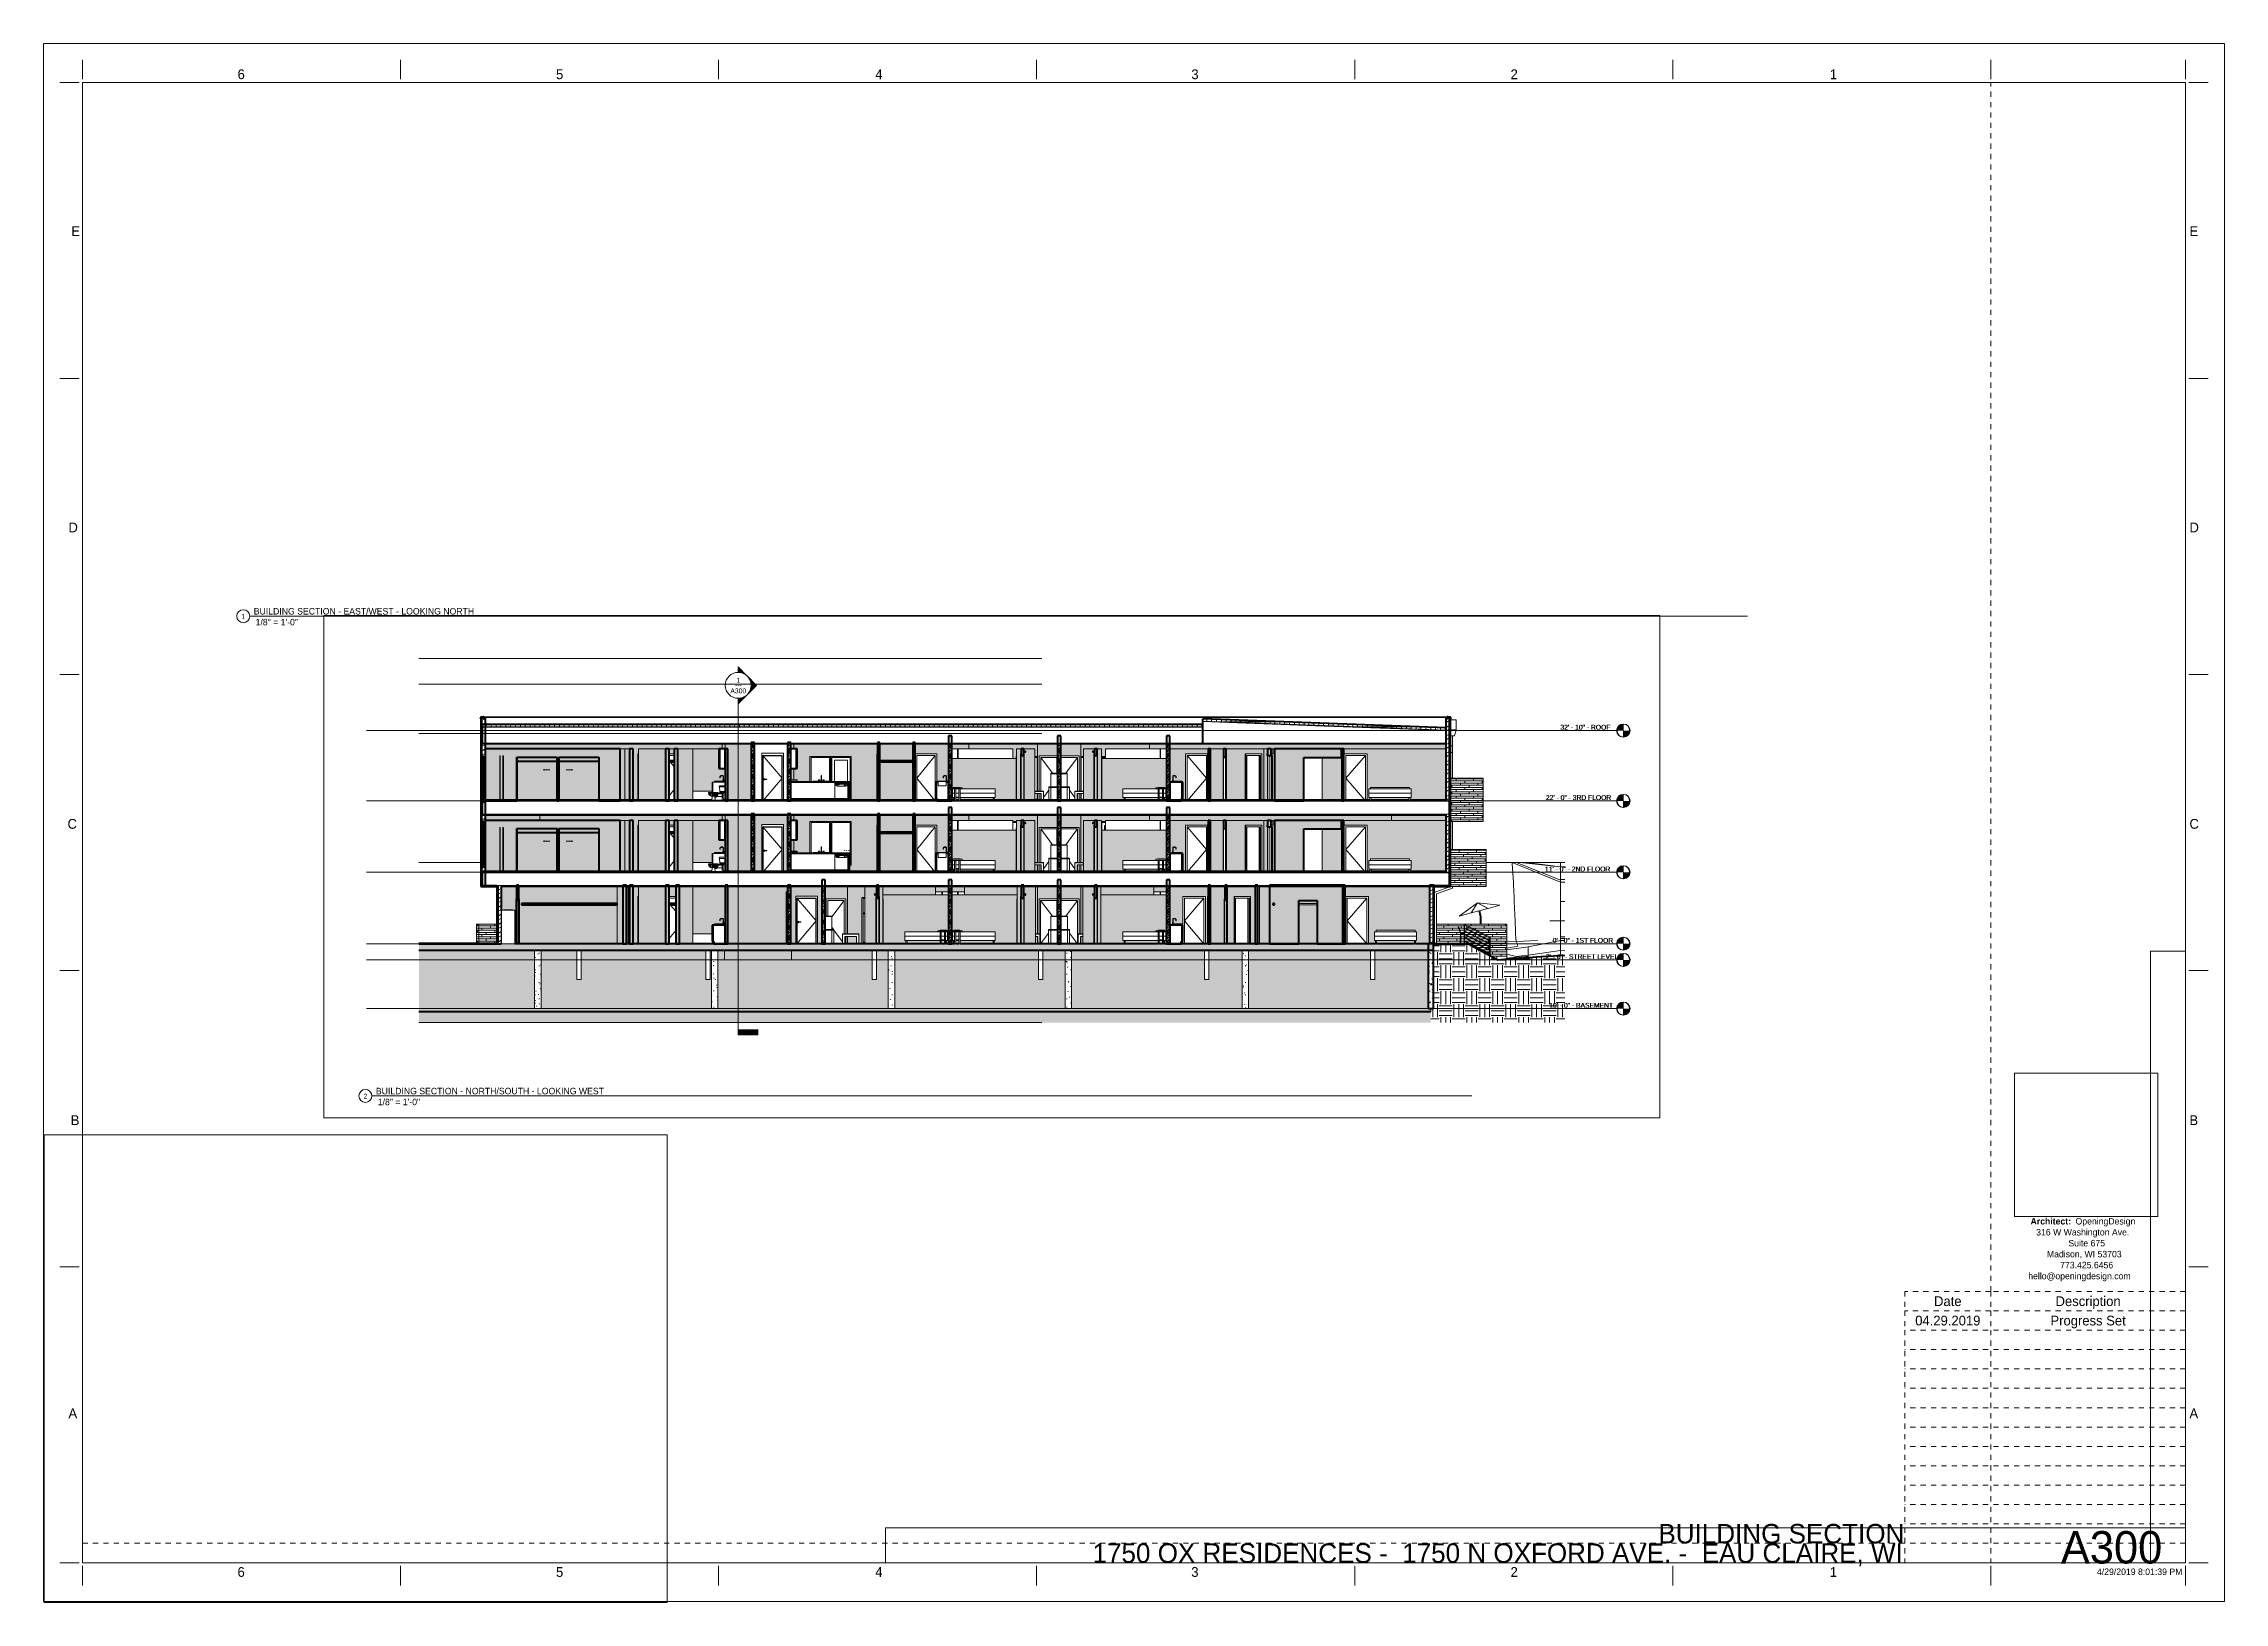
# Paper-space layout 'Layout1' of a CAD drawing. Header units: inches. Extents: x 0 to 42, y 0 to 30.
# The model-space entities are those that its viewports show. They can reach past a viewport. Long polylines and large blocks are cut down to what shows.
import ezdxf

# ---------------------------------------------------------------- set-up
doc = ezdxf.new("R2010")
doc.units = ezdxf.units.IN
doc.header["$MEASUREMENT"] = 0
for name, pattern in [('Aligning Line 1_8_', [0.25, 0.125, -0.125]), ('Dash 1_16_', [0.125, 0.0625, -0.0625]), ('Dot 1_32_', [0.03125, 0, -0.03125]), ('Grid Line 1_2_', [0.875, 0.5, -0.125, 0.125, -0.125])]:
    doc.linetypes.add(name, pattern=pattern)
for name, color, linetype, lineweight in [('0-3', 165, 'Continuous', 5), ('0-5', 250, 'Continuous', 13), ('0-6', 90, 'Continuous', 5), ('A-ANNO-SYMB', 150, 'Continuous', 9), ('A-AREA-PATT-2', 254, 'Continuous', 9), ('A-AREA-PATT-4', 41, 'Continuous', 9), ('A-CLNG', 13, 'Continuous', 13), ('A-CLNG-1', 13, 'Continuous', 50), ('A-CLNG-PATT-1', 13, 'Continuous', 9), ('A-DETL', 90, 'Dot 1_32_', 13), ('A-DETL-GENF', 92, 'Continuous', 9), ('A-DETL-GENF-2', 7, 'Continuous', 9), ('A-DOOR-1', 7, 'Continuous', 9), ('A-DOOR-2', 7, 'Dash 1_16_', 9), ('A-DOOR-3', 50, 'Continuous', 20), ('A-DOOR-5', 250, 'Continuous', 13), ('A-DOOR-6', 10, 'Continuous', 50), ('A-DOOR-FRAM-1', 7, 'Continuous', 9), ('A-DOOR-FRAM-2', 50, 'Continuous', 20), ('A-FLOR', 192, 'Continuous', 13), ('A-FLOR-1', 192, 'Continuous', 50), ('A-FLOR-HRAL', 11, 'Continuous', 9), ('A-FLOR-LEVL', 51, 'Continuous', 9), ('A-FLOR-LEVL-1', 51, 'Grid Line 1_2_', 9), ('A-FLOR-LEVL-2', 147, 'Continuous', 9), ('A-FLOR-MCUT', 51, 'Continuous', 13), ('A-FLOR-PATT-1', 8, 'Continuous', 9), ('A-GENM', 5, 'Continuous', 9), ('A-GENM-2', 7, 'Continuous', 9), ('A-GENM-3', 5, 'Continuous', 50), ('A-ROOF', 132, 'Continuous', 13), ('A-ROOF-1', 132, 'Continuous', 50), ('A-ROOF-PATT-1', 132, 'Continuous', 9), ('A-WALL', 113, 'Continuous', 13), ('A-WALL-1', 250, 'Continuous', 13), ('A-WALL-2', 10, 'Continuous', 50), ('A-WALL-3', 113, 'Continuous', 50), ('A-WALL-PATT-1', 253, 'Continuous', 9), ('A-WALL-PATT-2', 7, 'Continuous', 9), ('A-WALL-PATT-5', 111, 'Continuous', 9), ('C-BLDG-PADS-1', 253, 'Continuous', 9), ('C-BLDG-PADS-2', 250, 'Continuous', 13), ('C-TOPO', 7, 'Continuous', 9), ('C-TOPO-1', 10, 'Continuous', 50), ('G-ANNO-SCHD', 231, 'Continuous', 9), ('G-ANNO-SYMB', 111, 'Aligning Line 1_8_', 9), ('G-ANNO-SYMB-1', 147, 'Aligning Line 1_8_', 9), ('G-ANNO-SYMB-2', 111, 'Continuous', 9), ('G-ANNO-TTLB', 6, 'Continuous', 9), ('G-ANNO-TTLB-MEDM', 33, 'Continuous', 20), ('G-IMPT', 8, 'Continuous', 9), ('I-FURN-1', 7, 'Continuous', 9), ('I-WALL-1', 10, 'Continuous', 50), ('L-SITE', 91, 'Continuous', 9), ('M-EQPM-1', 7, 'Continuous', 9), ('P-SANR-FIXT-1', 7, 'Continuous', 9), ('Q-CASE-1', 10, 'Continuous', 50), ('Q-CASE-2', 7, 'Continuous', 9), ('Q-SPCQ-1', 7, 'Continuous', 9), ('S-COLS', 52, 'Continuous', 9), ('S-FNDN-1', 32, 'Continuous', 50)]:
    doc.layers.add(name, color=color, linetype=linetype, lineweight=lineweight)
for name, color, linetype, lineweight, transparency in [('A-AREA-PATT-1', 7, 'Continuous', 9, 1), ('A-AREA-PATT-3', 254, 'Continuous', 9, 1), ('A-AREA-PATT-5', 41, 'Continuous', 9, 1)]:
    doc.layers.add(name, color=color, linetype=linetype, lineweight=lineweight, transparency=transparency)
doc.layers.add('G-ANNO-NPLT', color=191, linetype='Continuous', plot=False)
doc.styles.add('Arial', font='arial.ttf', dxfattribs={"height": 9})
doc.styles.add('Century Gothic', font='ufonts.com_century-gothic.ttf', dxfattribs={"height": 9})
doc.styles.add('Century Gothic_1', font='ufonts.com_century-gothic.ttf', dxfattribs={"height": 0.125})
doc.styles.add('Century Gothic_2', font='ufonts.com_century-gothic.ttf', dxfattribs={"height": 0.1875})
doc.styles.add('Century Gothic_3', font='ufonts.com_century-gothic.ttf', dxfattribs={"height": 0.625})
doc.styles.add('Century Gothic_4', font='ufonts.com_century-gothic.ttf', dxfattribs={"height": 0.375})
doc.styles.add('Century Gothic_5', font='ufonts.com_century-gothic.ttf', dxfattribs={"height": 0.09375})
doc.styles.add('Century Gothic_B', font='GOTHICB.TTF', dxfattribs={"height": 0.125})
picture_1 = doc.add_image_def('image1.jpg', size_in_pixel=(95, 1663))
picture_2 = doc.add_image_def('image2.jpg', size_in_pixel=(3536, 95))
picture_3 = doc.add_image_def('image3.jpg', size_in_pixel=(939, 939))
pattern_1 = [(0, (3257.106, 59.024), (30.72, 7.68), [1.267, -21.773, 1.267, -21.773, -122.88]), (0, (3257.106, 59.024), (30.72, 7.68), [-46.08, 1.267, -44.813, 1.267, -21.773, -53.76]), (0, (3257.106, 59.024), (30.72, 7.68), [-115.2, 1.267, -14.093, 1.267, -37.133]), (120, (3268.626, 62.864), (-22.011075, 22.7643), [1.267, -21.773, 1.267, -21.773, -122.88]), (120, (3268.626, 62.864), (-22.011075, 22.7643), [-46.08, 1.267, -44.813, 1.267, -21.773, -53.76]), (120, (3268.626, 62.864), (-22.011075, 22.7643), [-115.2, 1.267, -14.093, 1.267, -37.133]), (240, (3272.466, 78.224), (-8.708925, -30.4443), [1.267, -21.773, 1.267, -21.773, -122.88]), (240, (3272.466, 78.224), (-8.708925, -30.4443), [-46.08, 1.267, -44.813, 1.267, -21.773, -53.76]), (240, (3272.466, 78.224), (-8.708925, -30.4443), [-115.2, 1.267, -14.093, 1.267, -37.133])]
pattern_2 = [(216.87, (3263.504, 75.018), (47.980943, 31.987086), [7.997, -71.971]), (206.565, (3273.1, 70.22), (-15.993714, -15.994133), [17.881, -17.881]), (198.435, (3273.1, 62.223), (-31.98674, -15.99388), [10.115, -40.461])]
pattern_3 = [(0, (3257.106, 59.024), (24, 24), [24, -24]), (0, (3257.106, 68.024), (24, 24), [24, -24]), (0, (3257.106, 77.024), (24, 24), [24, -24]), (90, (3260.106, 80.024), (-24, 24), [24, -24]), (90, (3269.106, 80.024), (-24, 24), [24, -24]), (90, (3278.106, 80.024), (-24, 24), [24, -24])]
pattern_4 = [(161.57, (3257.586, 59.504), (-3.8399538, -1.54e-05), [0, -27.322, 3.034, 0]), (18.43, (3256.626, 59.504), (-3.8399538, 1.54e-05), [0, -27.322, 3.034, 0]), (108.43, (3257.586, 59.504), (1.919622, -9.6005246), [9.106, -21.25]), (71.57, (3256.626, 59.504), (1.919622, 9.6005246), [9.106, -21.25])]
pattern_5 = [(0, (14338.271, 59.024), (30.72, 7.68), [1.267, -21.773, 1.267, -21.773, -122.88]), (0, (14338.271, 59.024), (30.72, 7.68), [-46.08, 1.267, -44.813, 1.267, -21.773, -53.76]), (0, (14338.271, 59.024), (30.72, 7.68), [-115.2, 1.267, -14.093, 1.267, -37.133]), (120, (14349.791, 62.864), (-22.011075, 22.7643), [1.267, -21.773, 1.267, -21.773, -122.88]), (120, (14349.791, 62.864), (-22.011075, 22.7643), [-46.08, 1.267, -44.813, 1.267, -21.773, -53.76]), (120, (14349.791, 62.864), (-22.011075, 22.7643), [-115.2, 1.267, -14.093, 1.267, -37.133]), (240, (14353.631, 78.224), (-8.708925, -30.4443), [1.267, -21.773, 1.267, -21.773, -122.88]), (240, (14353.631, 78.224), (-8.708925, -30.4443), [-46.08, 1.267, -44.813, 1.267, -21.773, -53.76]), (240, (14353.631, 78.224), (-8.708925, -30.4443), [-115.2, 1.267, -14.093, 1.267, -37.133])]
pattern_6 = [(50, (14338.271, 59.024), (27.5427, -2.40992), [2.88, -31.68]), (355, (14338.27, 59.024), (-5.32784, 28.88427), [2.304, -25.344]), (100.451, (14340.567, 58.823), (22.2153, 26.47393), [2.448, -26.924]), (46.184, (14338.27, 66.704), (40.9819, -6.3564), [4.32, -47.52]), (96.636, (14341.687, 66.175), (35.8907, 37.4062), [3.671, -40.386]), (351.184, (14338.27, 66.704), (35.891, 37.4062), [3.456, -38.016]), (21, (14342.111, 64.784), (22.92104, -15.46073), [2.88, -31.68]), (326, (14342.11, 64.784), (9.34353, 27.84574), [2.304, -25.344]), (71.451, (14344.02, 63.496), (32.26477, 12.3844), [2.448, -26.924]), (37.5, (14338.271, 59.024), (0.466855, 12.78271), [1.267, -23.77, 1.267, -24.461, -25.44]), (37.5, (14338.271, 59.024), (0.466855, 12.78271), [-50.765, 1.267, -24.173]), (7.5, (14338.271, 59.024), (10.10159, 15.14509), [1.267, -13.402, 1.267, -23.194, -9.696]), (7.5, (14338.271, 59.024), (10.10159, 15.14509), [-39.13, 1.267, -8.429]), (327.5, (14329.708, 59.024), (20.49916, -0.86578), [1.267, -8.333, 1.267, -28.685, -39.744]), (327.5, (14329.708, 59.024), (20.49916, -0.86578), [-39.552, 1.267, -38.477]), (317.5, (14325.868, 59.024), (22.39478, 3.8443), [1.267, -11.213, 1.267, -18.624, -28.224]), (317.5, (14325.868, 59.024), (22.39478, 3.8443), [-32.371, 1.267, -26.957])]
pattern_7 = [(0, (14338.2713, 59.024), (0, 4.798), []), (315, (14338.2713, 59.024), (4.798427, 0), [6.786, -6.786]), (45, (14338.2713, 59.024), (4.798427, 0), [6.786, -6.786])]
pattern_8 = [(216.87, (14344.6693, 75.018), (47.980943, 31.987086), [7.997, -71.971]), (206.565, (14354.265, 70.22), (-15.993714, -15.994133), [17.881, -17.881]), (198.435, (14354.2653, 62.223), (-31.98674, -15.99388), [10.115, -40.461])]
pattern_9 = [(0, (14338.271, 59.024), (0, 9), []), (90, (14338.271, 59.024), (-9, 6e-16), [])]
pattern_10 = [(135, (3257.106, 59.024), (-4.24264, -4.24264), [])]
pattern_11 = [(0, (15043.8893, 0.8), (0, 4), []), (90, (15043.889, 0.8), (-8, 8), [4, -28]), (90, (15059.889, 4.8), (-8, 8), [4, -28])]
pattern_12 = [(0, (13143.0893, 0.8), (0, 4), []), (90, (13143.089, 0.8), (-8, 8), [4, -28]), (90, (13159.089, 4.8), (-8, 8), [4, -28])]

psp = doc.layouts.get("Layout1")

# ---------------------------------------------------------------- texts
at = {"layer": 'G-ANNO-SCHD', "color": 147, "char_height": 0.1875, "attachment_point": 2, "line_spacing_factor": 0.984502, "style": 'Century Gothic_2'}
for s, insert, width in [('Date', (36.663, 5.893), 0.73997), ('Description', (39.365, 5.893), 1.66316), ('04.29.2019', (36.663, 5.52), 1.54101), ('Progress Set', (39.365, 5.52), 1.75478)]:
    psp.add_mtext(s, dxfattribs=dict(at, insert=insert, width=width))
at = {"layer": 'G-ANNO-TTLB', "attachment_point": 1}
for s, insert, char_height, width, style in [('1', (3.799, 19.033), 0.0937, 0.08837, 'Century Gothic_5'), ('BUILDING SECTION - EAST/WEST - LOOKING NORTH', (4.037, 19.146), 0.125, 5.08472, 'Century Gothic_1'), (' 1/8" = 1\'-0"', (4.026, 18.937), 0.125, 1.111, 'Century Gothic_1'), ('2', (6.152, 9.794), 0.0937, 0.08837, 'Century Gothic_5'), ('BUILDING SECTION - NORTH/SOUTH - LOOKING WEST', (6.389, 9.908), 0.125, 5.28987, 'Century Gothic_1'), (' 1/8" = 1\'-0"', (6.379, 9.698), 0.125, 1.111, 'Century Gothic_1'), ('BUILDING SECTION', (31.089, 1.51), 0.375, 5.58656, 'Century Gothic_4'), ('1750 OX RESIDENCES -  1750 N OXFORD AVE. -  EAU CLAIRE, WI', (20.191, 1.136), 0.375, 18.79547, 'Century Gothic_4')]:
    psp.add_mtext(s, dxfattribs=dict(at, insert=insert, char_height=char_height, width=width, style=style))

msp = doc.modelspace()

# ---------------------------------------------------------------- texts
at = {"layer": 'A-FLOR-LEVL', "char_height": 9, "attachment_point": 1, "style": 'Century Gothic'}
for s, insert, width in [('32\' - 10" - ROOF', (15144.7654, 404.5508), 112.716), ('22\' - 0" - 3RD FLOOR', (15118.0063, 274.5508), 145.137), ('11\' - 0" - 2ND FLOOR', (15116.2678, 142.5508), 147.258), ('0\' - 0" - 1ST FLOOR', (15130.5166, 10.5508), 129.987), ('-2\' - 6" - STREET LEVEL', (15113.7733, -19.4492), 150.288), ('-10\' - 0" - BASEMENT', (15120.0095, -109.4492), 142.713)]:
    msp.add_mtext(s, dxfattribs=dict(at, insert=insert, width=width))
at = {"layer": 'G-ANNO-SYMB-2', "char_height": 9, "attachment_point": 1}
for s, insert, width, style in [('1', (13621.6655, 491.4174), 8.484, 'Arial'), ('---', (13619.0142, 482.9107), 15.453, 'Century Gothic'), ('A300', (13610.4214, 471.7812), 35.754, 'Arial')]:
    msp.add_mtext(s, dxfattribs=dict(at, insert=insert, width=width, style=style))

# ---------------------------------------------------------------- blocks, each defined once
blk = doc.blocks.new('OD Title Block - 30x42 - CDs - one-598439-BUILDING SECTION')
at = {"layer": 'G-ANNO-TTLB'}
for p, q in [((-0.01, 30.014), (41.99, 30.014)), ((-0.01, 0.014), (-0.01, 30.014)), ((41.99, 0.014), (41.99, 30.014)), ((-0.01, 0.014), (41.99, 0.014))]:
    blk.add_line(p, q, dxfattribs=at)
at = {"layer": 'G-ANNO-TTLB', "linetype": 'Dot 1_32_', "lineweight": 13}
for p, q in [((37.49, 5.989), (37.49, 29.264)), ((0.74, 1.137), (35.905, 1.137))]:
    blk.add_line(p, q, dxfattribs=at)
at = {"layer": 'G-ANNO-TTLB-MEDM'}
for p, q in [((0.74, 29.326), (0.74, 29.701)), ((6.865, 29.326), (6.865, 29.701)), ((12.99, 29.326), (12.99, 29.701)), ((19.115, 29.326), (19.115, 29.701)), ((25.24, 29.326), (25.24, 29.701)), ((31.365, 29.326), (31.365, 29.701)), ((37.49, 29.326), (37.49, 29.701)), ((41.24, 29.326), (41.24, 29.701)), ((0.677, 29.264), (0.302, 29.264)), ((0.74, 29.264), (41.24, 29.264)), ((0.74, 29.264), (0.74, 0.764)), ((41.24, 29.264), (41.24, 0.764)), ((41.302, 29.264), (41.677, 29.264)), ((0.677, 23.564), (0.302, 23.564)), ((41.302, 23.564), (41.677, 23.564)), ((0.677, 17.864), (0.302, 17.864)), ((41.302, 17.864), (41.677, 17.864)), ((0.677, 12.164), (0.302, 12.164)), ((41.302, 12.164), (41.677, 12.164)), ((0.677, 6.464), (0.302, 6.464)), ((41.302, 6.464), (41.677, 6.464)), ((0.677, 0.764), (0.302, 0.764)), ((0.74, 0.764), (41.24, 0.764)), ((0.74, 0.701), (0.74, 0.326)), ((6.865, 0.701), (6.865, 0.326)), ((12.99, 0.701), (12.99, 0.326)), ((19.115, 0.701), (19.115, 0.326)), ((25.24, 0.701), (25.24, 0.326)), ((31.365, 0.701), (31.365, 0.326)), ((37.49, 0.701), (37.49, 0.326)), ((41.24, 0.701), (41.24, 0.326)), ((41.302, 0.764), (41.677, 0.764))]:
    blk.add_line(p, q, dxfattribs=at)
at = {"layer": 'G-ANNO-TTLB', "attachment_point": 1}
for s, insert, char_height, width, style in [('6', (3.725, 29.517), 0.188, 0.17675, 'Century Gothic_2'), ('5', (9.858, 29.517), 0.188, 0.17675, 'Century Gothic_2'), ('4', (16.007, 29.517), 0.188, 0.17675, 'Century Gothic_2'), ('3', (22.094, 29.517), 0.188, 0.17675, 'Century Gothic_2'), ('2', (28.242, 29.517), 0.188, 0.17675, 'Century Gothic_2'), ('1', (34.391, 29.517), 0.188, 0.17675, 'Century Gothic_2'), ('E', (0.523, 26.497), 0.188, 0.17044, 'Century Gothic_2'), ('E', (41.317, 26.497), 0.188, 0.17044, 'Century Gothic_2'), ('D', (0.468, 20.791), 0.188, 0.23672, 'Century Gothic_2'), ('D', (41.317, 20.791), 0.188, 0.23672, 'Century Gothic_2'), ('C', (0.45, 15.084), 0.188, 0.25881, 'Century Gothic_2'), ('C', (41.317, 15.084), 0.188, 0.25881, 'Century Gothic_2'), ('B', (0.512, 9.378), 0.188, 0.18306, 'Century Gothic_2'), ('B', (41.317, 9.378), 0.188, 0.18306, 'Century Gothic_2'), ('Architect:', (38.256, 7.401), 0.125, 0.99422, 'Century Gothic_B'), ('316 W Washington Ave.', (38.365, 7.19), 0.125, 2.40191, 'Century Gothic_1'), (' OpeningDesign', (39.076, 7.401), 0.125, 1.67281, 'Century Gothic_1'), ('Madison, WI 53703', (38.571, 6.768), 0.125, 1.90006, 'Century Gothic_1'), ('Suite 675', (38.985, 6.979), 0.125, 0.89953, 'Century Gothic_1'), ('hello@openingdesign.com', (38.212, 6.346), 0.125, 2.77119, 'Century Gothic_1'), ('773.425.6456', (38.826, 6.557), 0.125, 1.28144, 'Century Gothic_1'), ('A', (0.468, 3.734), 0.188, 0.23672, 'Century Gothic_2'), ('A', (41.317, 3.734), 0.188, 0.23672, 'Century Gothic_2'), ('6', (3.724, 0.679), 0.188, 0.17675, 'Century Gothic_2'), ('5', (9.858, 0.679), 0.188, 0.17675, 'Century Gothic_2'), ('4', (16.007, 0.679), 0.188, 0.17675, 'Century Gothic_2'), ('3', (22.093, 0.679), 0.188, 0.17675, 'Century Gothic_2'), ('2', (28.242, 0.679), 0.188, 0.17675, 'Century Gothic_2'), ('1', (34.39, 0.679), 0.188, 0.17675, 'Century Gothic_2')]:
    blk.add_mtext(s, dxfattribs=dict(at, insert=insert, char_height=char_height, width=width, style=style))
at = {"layer": 'G-ANNO-TTLB'}
image = blk.add_image(picture_1, insert=(40.567, 0.764), size_in_units=(0.673, 11.775), dxfattribs=at)
image.dxf.flags = 7
image = blk.add_image(picture_3, insert=(37.946, 7.429), size_in_units=(2.763, 2.763), dxfattribs=at)
image.dxf.flags = 7
image = blk.add_image(picture_2, insert=(16.203, 0.764), size_in_units=(25.037, 0.673), dxfattribs=at)
image.dxf.flags = 7
blk = doc.blocks.new('Viewport - All On-568496-BUILDING SECTION')
at = {"layer": 'G-ANNO-TTLB'}
for start, end in [(360, 180), (180, 360)]:
    blk.add_arc((-0.125, 0), 0.125, start, end, dxfattribs=at)
blk = doc.blocks.new('Level - Level Head - Circle-V98-BUILDING SECTION - NORTH_SOUTH - LOOKING WEST')
at = {"layer": 'A-FLOR-LEVL'}
h = blk.add_hatch(color=256, dxfattribs=at)
edge = h.paths.add_edge_path(flags=0)
edge.add_line((4180.714, 0), (4168.714, 0))
edge.add_arc((4180.714, 0), 12, 90, 180, ccw=False)
edge.add_line((4180.714, 12), (4180.714, 0))
h = blk.add_hatch(color=256, dxfattribs=at)
edge = h.paths.add_edge_path(flags=0)
edge.add_line((4180.714, -12), (4180.714, 0))
edge.add_line((4180.714, 0), (4192.714, 0))
edge.add_arc((4180.714, 0), 12, 270, 360, ccw=False)
at = {"layer": 'A-FLOR-LEVL-2'}
blk.add_circle((4180.714, 0), 12, dxfattribs=at)
blk = doc.blocks.new('CTR - 2nd Phase_rvt-2-BUILDING SECTION - NORTH_SOUTH - LOOKING WEST')
at = {"layer": 'A-FLOR-LEVL-1'}
for p, q in [((1856.661, 394), (4168.714, 394)), ((1856.661, 264), (4168.714, 264)), ((1856.661, 132), (4168.714, 132)), ((1856.661, 0), (4168.714, 0)), ((1856.661, -30), (4168.714, -30)), ((1856.661, -120), (4168.714, -120))]:
    blk.add_line(p, q, dxfattribs=at)
at = {"layer": 'G-ANNO-SYMB-1'}
for p, q in [((1953.381, 526.953), (4071.981, 526.953)), ((1953.381, 388.592), (4071.981, 388.592))]:
    blk.add_line(p, q, dxfattribs=at)
at = {"layer": '0-3'}
for p in [(0, 394), (0, 264), (0, 132), (0, 0), (0, -30), (0, -120)]:
    blk.add_blockref('Level - Level Head - Circle-V98-BUILDING SECTION - NORTH_SOUTH - LOOKING WEST', p, dxfattribs=at)
at = {"layer": 'A-FLOR-LEVL', "char_height": 9, "attachment_point": 1, "style": 'Century Gothic'}
for s, insert, width in [('32\' - 10" - ROOF', (4064.35, 404.551), 112.716), ('22\' - 0" - 3RD FLOOR', (4037.591, 274.551), 145.137), ('11\' - 0" - 2ND FLOOR', (4035.852, 142.551), 147.258), ('0\' - 0" - 1ST FLOOR', (4050.101, 10.551), 129.987), ('-2\' - 6" - STREET LEVEL', (4033.358, -19.449), 150.288), ('-10\' - 0" - BASEMENT', (4039.594, -109.449), 142.713)]:
    blk.add_mtext(s, dxfattribs=dict(at, insert=insert, width=width))
blk = doc.blocks.new('FOLDING_SLIDING CLOSET - 60_ x 80_-1494136-BUILDING SECTION - NORTH_SOUTH - LOOKING WEST')
at = {"layer": 'A-DOOR-1'}
for p, q in [((2811.185, 82.75), (2811.935, 82.75)), ((2811.935, 82.75), (2811.935, 0))]:
    blk.add_line(p, q, dxfattribs=at)
blk = doc.blocks.new('Interior_barn_door_18732 - Interior_barn_door_18732-1656080-BUILDING SECTION - NORTH_SOUTH - LOOKING WEST')
at = {"layer": 'A-DOOR-5'}
for p, q in [((2795.776, 90.961), (2796.066, 90.961)), ((2795.776, 90.148), (2795.776, 90.961)), ((2797.283, 90.961), (2799.247, 90.961)), ((2799.247, 90.148), (2795.776, 90.148))]:
    blk.add_line(p, q, dxfattribs=at)
at = {"layer": 'A-DOOR-6'}
for start, end in [(90, 270), (270, 90)]:
    blk.add_arc((2796.674, 91), 0.625, start, end, dxfattribs=at)
at = {"layer": 'A-DOOR-FRAM-1'}
for p, q in [((2798.247, 0), (2798.247, 84)), ((2799.247, 84), (2799.247, 0)), ((2803.997, 0), (2803.997, 84)), ((2804.997, 84), (2804.997, 0))]:
    blk.add_line(p, q, dxfattribs=at)
at = {"layer": 'A-DOOR-FRAM-2'}
for p, q in [((2798.247, 87), (2798.247, 84)), ((2799.247, 87), (2798.247, 87)), ((2799.247, 84), (2799.247, 87)), ((2804.997, 87), (2803.997, 87)), ((2803.997, 87), (2803.997, 84)), ((2804.997, 84), (2804.997, 87)), ((2798.247, 84), (2799.247, 84)), ((2803.997, 84), (2804.997, 84))]:
    blk.add_line(p, q, dxfattribs=at)
blk = doc.blocks.new('OD_CW_Upper Cabinet - OD_CW_Upper Cabinet-1892285-BUILDING SECTION - NORTH_SOUTH - LOOKING WEST')
at = {"layer": 'Q-CASE-2'}
for p, q in [((2920.524, 90), (2920.524, 96)), ((2921.524, 96), (2920.524, 96)), ((2921.524, 96), (2921.524, 90)), ((2921.524, 90), (2921.524, 96)), ((2932.524, 96), (2921.524, 96))]:
    blk.add_line(p, q, dxfattribs=at)
blk = doc.blocks.new('OD_CW_Upper Cabinet - OD_CW_Upper Cabinet-1952713-BUILDING SECTION - NORTH_SOUTH - LOOKING WEST')
at = {"layer": 'Q-CASE-2'}
for q in [(2908.76, 96), (2920.524, 90)]:
    blk.add_line((2920.524, 96), q, dxfattribs=at)
blk = doc.blocks.new('Single-Flush - 36_ x 84_-1372839-BUILDING SECTION - NORTH_SOUTH - LOOKING WEST')
at = {"layer": 'A-DOOR-FRAM-2'}
for p, q in [((3660.479, 87), (3660.479, 0)), ((3661.479, 87), (3660.479, 87)), ((3661.479, 0), (3661.479, 87)), ((3667.229, 87), (3666.229, 87)), ((3666.229, 87), (3666.229, 0)), ((3667.229, 0), (3667.229, 87)), ((3660.479, 0), (3661.479, 0)), ((3666.229, 0), (3667.229, 0))]:
    blk.add_line(p, q, dxfattribs=at)
blk = doc.blocks.new('OD_CW_Closet - OD_CW_Closet-1806951-BUILDING SECTION - NORTH_SOUTH - LOOKING WEST')
at = {"layer": 'Q-CASE-1'}
for p, q in [((3532.584, 74), (3532.584, 72)), ((3535.644, 74), (3532.584, 74)), ((3535.644, 72), (3535.644, 74)), ((3532.584, 72), (3535.644, 72))]:
    blk.add_line(p, q, dxfattribs=at)
blk = doc.blocks.new('OD_CW_Closet - OD_CW_Closet-1924551-BUILDING SECTION - NORTH_SOUTH - LOOKING WEST')
at = {"layer": 'Q-CASE-2'}
for p, q in [((3614.104, 74), (3580.104, 74)), ((3580.104, 72), (3614.104, 72))]:
    blk.add_line(p, q, dxfattribs=at)
blk = doc.blocks.new('M_Sink Vanity-Square - 500 x 440mm-1352614-BUILDING SECTION - NORTH_SOUTH - LOOKING WEST')
at = {"layer": 'P-SANR-FIXT-1'}
for p, q in [((3350.911, 46.75), (3348.724, 46.75)), ((3348.724, 46), (3350.911, 46)), ((3347.161, 45.187), (3347.161, 39)), ((3347.911, 39), (3347.911, 45.187)), ((3353.036, 43.875), (3353.036, 42.5)), ((3353.786, 42.5), (3353.786, 43.875)), ((3353.786, 42.5), (3353.036, 42.5)), ((3346.599, 39), (3346.599, 36.992)), ((3346.599, 39), (3346.599, 36.992)), ((3346.618, 39), (3347.349, 39)), ((3346.618, 39), (3346.618, 39)), ((3347.349, 39), (3348.08, 39)), ((3348.08, 39), (3348.08, 39)), ((3348.099, 36.992), (3348.099, 39)), ((3348.099, 36.992), (3348.099, 39)), ((3346.599, 36.992), (3346.599, 36.5)), ((3346.599, 36.992), (3348.099, 36.992)), ((3348.099, 36.5), (3348.099, 36.992)), ((3346.599, 36.5), (3346.599, 36)), ((3346.599, 36.5), (3349.099, 36.5)), ((3349.099, 36.5), (3359.922, 36.5)), ((3359.922, 36.5), (3363.922, 36.5)), ((3359.922, 36), (3359.922, 36.5)), ((3363.922, 36.5), (3363.922, 36)), ((3349.099, 36), (3346.599, 36)), ((3348.224, 36), (3348.224, 34.5)), ((3359.922, 36), (3349.099, 36)), ((3363.922, 36), (3359.922, 36)), ((3362.672, 34.5), (3362.672, 36))]:
    blk.add_line(p, q, dxfattribs=at)
at = {"layer": 'P-SANR-FIXT-1', "flags": 128}
for points in [[(3348.724, 46.75), (3348.661, 46.749), (3348.599, 46.745), (3348.537, 46.739), (3348.475, 46.73), (3348.413, 46.719), (3348.352, 46.705), (3348.292, 46.689), (3348.232, 46.671), (3348.173, 46.65), (3348.115, 46.627), (3348.058, 46.601), (3348.002, 46.573), (3347.947, 46.543), (3347.894, 46.511), (3347.841, 46.477), (3347.791, 46.441), (3347.741, 46.402), (3347.693, 46.362), (3347.647, 46.32), (3347.603, 46.276), (3347.56, 46.23), (3347.519, 46.183), (3347.481, 46.134), (3347.444, 46.084), (3347.409, 46.032), (3347.376, 45.978), (3347.346, 45.924), (3347.317, 45.868), (3347.291, 45.811), (3347.267, 45.754), (3347.246, 45.695), (3347.227, 45.635), (3347.21, 45.575), (3347.196, 45.514), (3347.184, 45.453), (3347.175, 45.391), (3347.168, 45.329), (3347.163, 45.267), (3347.161, 45.204), (3347.161, 45.187)], [(3353.786, 43.875), (3353.784, 43.99), (3353.777, 44.105), (3353.766, 44.219), (3353.75, 44.333), (3353.729, 44.446), (3353.704, 44.558), (3353.674, 44.67), (3353.64, 44.779), (3353.602, 44.888), (3353.559, 44.995), (3353.512, 45.1), (3353.461, 45.203), (3353.406, 45.304), (3353.347, 45.402), (3353.284, 45.498), (3353.217, 45.592), (3353.147, 45.683), (3353.073, 45.771), (3352.995, 45.856), (3352.914, 45.937), (3352.83, 46.016), (3352.743, 46.091), (3352.653, 46.162), (3352.56, 46.23), (3352.465, 46.294), (3352.367, 46.354), (3352.266, 46.411), (3352.164, 46.463), (3352.059, 46.511), (3351.953, 46.555), (3351.845, 46.594), (3351.736, 46.629), (3351.625, 46.66), (3351.513, 46.686), (3351.4, 46.708), (3351.286, 46.725), (3351.172, 46.738), (3351.057, 46.746), (3350.942, 46.75), (3350.911, 46.75)], [(3347.911, 45.187), (3347.912, 45.22), (3347.914, 45.252), (3347.917, 45.285), (3347.922, 45.317), (3347.927, 45.349), (3347.935, 45.381), (3347.943, 45.412), (3347.952, 45.443), (3347.963, 45.474), (3347.975, 45.504), (3347.989, 45.534), (3348.003, 45.563), (3348.019, 45.591), (3348.035, 45.619), (3348.053, 45.646), (3348.072, 45.673), (3348.092, 45.698), (3348.113, 45.723), (3348.135, 45.747), (3348.158, 45.77), (3348.181, 45.793), (3348.206, 45.814), (3348.232, 45.834), (3348.258, 45.853), (3348.285, 45.871), (3348.312, 45.888), (3348.341, 45.904), (3348.37, 45.919), (3348.399, 45.932), (3348.429, 45.945), (3348.46, 45.956), (3348.491, 45.966), (3348.522, 45.975), (3348.554, 45.982), (3348.586, 45.988), (3348.618, 45.993), (3348.65, 45.997), (3348.682, 45.999), (3348.715, 46), (3348.724, 46)], [(3350.911, 46), (3350.996, 45.998), (3351.081, 45.993), (3351.166, 45.985), (3351.25, 45.973), (3351.333, 45.958), (3351.416, 45.939), (3351.498, 45.917), (3351.58, 45.892), (3351.66, 45.864), (3351.739, 45.832), (3351.816, 45.798), (3351.893, 45.76), (3351.967, 45.719), (3352.04, 45.675), (3352.111, 45.629), (3352.18, 45.579), (3352.247, 45.527), (3352.312, 45.473), (3352.375, 45.415), (3352.436, 45.356), (3352.494, 45.293), (3352.549, 45.229), (3352.602, 45.162), (3352.652, 45.094), (3352.699, 45.023), (3352.744, 44.951), (3352.785, 44.877), (3352.824, 44.801), (3352.859, 44.724), (3352.892, 44.645), (3352.921, 44.565), (3352.947, 44.484), (3352.97, 44.402), (3352.989, 44.32), (3353.005, 44.236), (3353.018, 44.152), (3353.027, 44.068), (3353.033, 43.983), (3353.036, 43.898), (3353.036, 43.875)]]:
    blk.add_lwpolyline(points, dxfattribs=at)
blk = doc.blocks.new('OD_CW_Base Cabinet - OD_CW_Base Cabinet-1869393-BUILDING SECTION - NORTH_SOUTH - LOOKING WEST')
at = {"layer": 'Q-CASE-1'}
for p, q in [((3364.724, 34.5), (3341.724, 34.5)), ((3341.724, 34.5), (3341.724, 0)), ((3365.724, 34.5), (3364.724, 34.5)), ((3364.724, 34.5), (3364.724, 4)), ((3364.724, 4), (3364.724, 34.5)), ((3365.724, 4), (3365.724, 34.5)), ((3362.724, 0), (3362.724, 4)), ((3362.724, 4), (3364.724, 4)), ((3364.724, 4), (3365.724, 4)), ((3341.724, 0), (3362.724, 0))]:
    blk.add_line(p, q, dxfattribs=at)
blk = doc.blocks.new('Single-Flush - 36_ x 84_-V51-BUILDING SECTION - NORTH_SOUTH - LOOKING WEST')
at = {"layer": 'A-DOOR-2'}
for p in [(3705.854, 84), (3705.854, 0)]:
    blk.add_line(p, (3669.854, 42), dxfattribs=at)
at = {"layer": 'A-DOOR-FRAM-1'}
for p, q in [((3708.854, 87), (3667.229, 87)), ((3708.854, 0), (3708.854, 87)), ((3669.854, 0), (3669.854, 84)), ((3669.854, 84), (3705.854, 84)), ((3705.854, 84), (3705.854, 0))]:
    blk.add_line(p, q, dxfattribs=at)
blk = doc.blocks.new('Pocket_Door_2385 - 34_ x 80_-1722045-BUILDING SECTION - NORTH_SOUTH - LOOKING WEST')
at = {"layer": 'A-DOOR-3'}
for p, q in [((3623.704, 212), (3589.704, 212)), ((3589.704, 212), (3589.704, 132)), ((3623.704, 132), (3623.704, 212)), ((3589.704, 132), (3623.704, 132))]:
    blk.add_line(p, q, dxfattribs=at)
blk = doc.blocks.new('Single-Flush - 36_ x 84_-1372824-BUILDING SECTION - NORTH_SOUTH - LOOKING WEST')
at = {"layer": 'A-DOOR-2'}
for p in [(3373.899, 216), (3375.077, 133.375)]:
    blk.add_line(p, (3409.899, 174), dxfattribs=at)
at = {"layer": 'A-DOOR-FRAM-1'}
for p, q in [((3370.899, 219), (3370.899, 133.375)), ((3411.524, 219), (3370.899, 219)), ((3373.899, 133.375), (3373.899, 216)), ((3373.899, 216), (3409.899, 216)), ((3409.899, 216), (3409.899, 133.375))]:
    blk.add_line(p, q, dxfattribs=at)
blk = doc.blocks.new('Single-Flush - 36_ x 84_-V52-BUILDING SECTION - NORTH_SOUTH - LOOKING WEST')
at = {"layer": 'A-DOOR-2'}
for p in [(3703.454, 216), (3702.276, 133.375)]:
    blk.add_line(p, (3667.454, 174), dxfattribs=at)
at = {"layer": 'A-DOOR-FRAM-1'}
for p, q in [((3706.454, 219), (3664.454, 219)), ((3664.454, 219), (3664.454, 133.375)), ((3706.454, 133.375), (3706.454, 219)), ((3667.454, 133.375), (3667.454, 216)), ((3667.454, 216), (3703.454, 216)), ((3703.454, 216), (3703.454, 133.375))]:
    blk.add_line(p, q, dxfattribs=at)
blk = doc.blocks.new('OD_CW_Base Cabinet - OD_CW_Base Cabinet-V53-BUILDING SECTION - NORTH_SOUTH - LOOKING WEST')
at = {"layer": 'Q-CASE-1'}
for p, q in [((3364.724, 298.5), (3341.724, 298.5)), ((3341.724, 298.5), (3341.724, 264)), ((3365.724, 298.5), (3364.724, 298.5)), ((3364.724, 298.5), (3364.724, 268)), ((3364.724, 268), (3364.724, 298.5)), ((3365.724, 268), (3365.724, 298.5)), ((3362.724, 264), (3362.724, 268)), ((3362.724, 268), (3364.724, 268)), ((3364.724, 268), (3365.724, 268)), ((3341.724, 264), (3362.724, 264))]:
    blk.add_line(p, q, dxfattribs=at)
blk = doc.blocks.new('Single-Flush - 36_ x 84_-V54-BUILDING SECTION - NORTH_SOUTH - LOOKING WEST')
at = {"layer": 'A-DOOR-1'}
blk.add_line((3507.033, 133.375), (3507.033, 216), dxfattribs=at)
at = {"layer": 'A-DOOR-FRAM-1'}
for p, q in [((3481.4, 133.375), (3481.4, 219)), ((3481.4, 133.375), (3481.4, 219)), ((3481.4, 219), (3482.107, 219)), ((3511.806, 219), (3482.107, 219)), ((3482.107, 219), (3482.107, 133.375)), ((3511.806, 133.375), (3511.806, 219)), ((3484.229, 133.375), (3484.229, 216)), ((3484.229, 216), (3509.684, 216)), ((3508.977, 133.375), (3508.977, 216)), ((3509.684, 216), (3509.684, 133.375))]:
    blk.add_line(p, q, dxfattribs=at)
blk = doc.blocks.new('FOLDING_SLIDING CLOSET - 60_ x 80_-1372877-BUILDING SECTION - NORTH_SOUTH - LOOKING WEST')
at = {"layer": 'A-DOOR-1'}
for p, q in [((3443.274, 82.75), (3442.524, 82.75)), ((3442.524, 82.75), (3442.524, 80.25)), ((3443.274, 80.25), (3443.274, 82.75)), ((3448.774, 82.75), (3448.024, 82.75)), ((3448.024, 82.75), (3448.024, 80.25)), ((3448.774, 80.25), (3448.774, 82.75)), ((3442.524, 80.25), (3443.274, 80.25)), ((3442.524, 0), (3442.524, 80.25)), ((3448.024, 80.25), (3448.774, 80.25)), ((3448.774, 80.25), (3448.774, 0))]:
    blk.add_line(p, q, dxfattribs=at)
at = {"layer": 'A-DOOR-3'}
for p, q in [((3446.649, 80), (3446.649, 0)), ((3448.024, 80), (3446.649, 80)), ((3448.024, 0), (3448.024, 80)), ((3446.649, 0), (3448.024, 0))]:
    blk.add_line(p, q, dxfattribs=at)
at = {"layer": 'A-DOOR-FRAM-1'}
blk.add_line((3443.274, 0), (3443.274, 80), dxfattribs=at)
at = {"layer": 'A-DOOR-FRAM-2'}
for p, q in [((3443.274, 81), (3443.274, 80)), ((3448.024, 81), (3443.274, 81)), ((3443.274, 80.75), (3448.024, 80.75)), ((3448.024, 80), (3448.024, 81)), ((3443.274, 80), (3448.024, 80))]:
    blk.add_line(p, q, dxfattribs=at)
blk = doc.blocks.new('FOLDING_SLIDING CLOSET - 60_ x 80_-V55-BUILDING SECTION - NORTH_SOUTH - LOOKING WEST')
at = {"layer": 'A-DOOR-1'}
for p, q in [((3441.274, 214.75), (3440.524, 214.75)), ((3440.524, 214.75), (3440.524, 212.25)), ((3441.274, 212.25), (3441.274, 214.75)), ((3446.774, 214.75), (3446.024, 214.75)), ((3446.024, 214.75), (3446.024, 212.25)), ((3446.774, 212.25), (3446.774, 214.75)), ((3440.524, 212.25), (3441.274, 212.25)), ((3440.524, 133.375), (3440.524, 212.25)), ((3446.024, 212.25), (3446.774, 212.25)), ((3446.774, 212.25), (3446.774, 133.375))]:
    blk.add_line(p, q, dxfattribs=at)
at = {"layer": 'A-DOOR-3'}
for p, q in [((3444.649, 212), (3444.649, 132)), ((3446.024, 212), (3444.649, 212)), ((3446.024, 132), (3446.024, 212)), ((3444.649, 132), (3446.024, 132))]:
    blk.add_line(p, q, dxfattribs=at)
at = {"layer": 'A-DOOR-FRAM-1'}
blk.add_line((3441.274, 133.375), (3441.274, 212), dxfattribs=at)
at = {"layer": 'A-DOOR-FRAM-2'}
for p, q in [((3441.274, 213), (3441.274, 212)), ((3446.024, 213), (3441.274, 213)), ((3446.024, 212), (3446.024, 213)), ((3441.274, 212.75), (3446.024, 212.75)), ((3441.274, 212), (3446.024, 212))]:
    blk.add_line(p, q, dxfattribs=at)
blk = doc.blocks.new('Single-Flush - 30_ x 84_-1372884-BUILDING SECTION - NORTH_SOUTH - LOOKING WEST')
at = {"layer": 'A-DOOR-FRAM-1'}
for p, q in [((3411.524, 265.375), (3411.524, 351)), ((3411.524, 351), (3412.524, 351))]:
    blk.add_line(p, q, dxfattribs=at)
blk = doc.blocks.new('Single-Flush - 30_ x 84_-V56-BUILDING SECTION - NORTH_SOUTH - LOOKING WEST')
at = {"layer": 'A-DOOR-FRAM-1'}
for p, q in [((3411.524, 0), (3411.524, 87)), ((3411.524, 87), (3412.524, 87))]:
    blk.add_line(p, q, dxfattribs=at)
blk = doc.blocks.new('Single-Flush - 36_ x 84_-V57-BUILDING SECTION - NORTH_SOUTH - LOOKING WEST')
at = {"layer": 'A-DOOR-1'}
blk.add_line((3486.312, 0), (3486.312, 84), dxfattribs=at)
at = {"layer": 'A-DOOR-FRAM-1'}
for p, q in [((3460.679, 0), (3460.679, 87)), ((3460.679, 0), (3460.679, 87)), ((3460.679, 87), (3461.386, 87)), ((3491.084, 87), (3461.386, 87)), ((3461.386, 87), (3461.386, 0)), ((3491.084, 0), (3491.084, 87)), ((3463.507, 0), (3463.507, 84)), ((3463.507, 84), (3488.963, 84)), ((3488.256, 0), (3488.256, 84)), ((3488.963, 84), (3488.963, 0))]:
    blk.add_line(p, q, dxfattribs=at)
blk = doc.blocks.new('Single-Flush - 36_ x 84_-V58-BUILDING SECTION - NORTH_SOUTH - LOOKING WEST')
at = {"layer": 'A-DOOR-2'}
for p in [(3404.899, 84), (3404.899, 0)]:
    blk.add_line(p, (3368.899, 42), dxfattribs=at)
at = {"layer": 'A-DOOR-FRAM-1'}
for p, q in [((3407.899, 87), (3365.899, 87)), ((3365.899, 87), (3365.899, 0)), ((3407.899, 0), (3407.899, 87)), ((3368.899, 0), (3368.899, 84)), ((3368.899, 84), (3404.899, 84)), ((3404.899, 84), (3404.899, 0))]:
    blk.add_line(p, q, dxfattribs=at)
blk = doc.blocks.new('Single-Flush - 36_ x 84_-V59-BUILDING SECTION - NORTH_SOUTH - LOOKING WEST')
at = {"layer": 'A-DOOR-1'}
blk.add_line((3529.183, 133.375), (3529.183, 216), dxfattribs=at)
at = {"layer": 'A-DOOR-3'}
for p, q in [((3525.197, 216), (3522.369, 216)), ((3522.369, 216), (3522.369, 132)), ((3525.197, 132), (3525.197, 216)), ((3522.369, 132), (3525.197, 132))]:
    blk.add_line(p, q, dxfattribs=at)
at = {"layer": 'A-DOOR-FRAM-1'}
for p, q in [((3532.984, 219), (3530.501, 219)), ((3530.501, 216), (3531.835, 216)), ((3531.128, 133.375), (3531.128, 216)), ((3531.835, 216), (3531.835, 133.375))]:
    blk.add_line(p, q, dxfattribs=at)
at = {"layer": 'A-DOOR-FRAM-2'}
for p, q in [((3520.955, 219), (3520.955, 216)), ((3522.369, 219), (3520.955, 219)), ((3522.369, 216), (3522.369, 219)), ((3530.501, 219), (3529.087, 219)), ((3529.087, 219), (3529.087, 216)), ((3530.501, 216), (3530.501, 219)), ((3520.955, 216), (3522.369, 216)), ((3529.087, 216), (3530.501, 216))]:
    blk.add_line(p, q, dxfattribs=at)
blk = doc.blocks.new('Entertainment_Center_14771 - Entertainment_Center_14771-1372851-BUILDING SECTION - NORTH_SOUTH - LOOKING WEST')
at = {"layer": 'I-FURN-1'}
for p, q in [((2704.824, 51), (2704.699, 51)), ((2704.824, 51), (2704.824, 50)), ((2704.824, 51), (2716.824, 51)), ((2704.824, 50), (2704.824, 51)), ((2716.824, 51), (2716.824, 50)), ((2704.824, 50), (2704.824, 26)), ((2716.824, 50), (2704.824, 50)), ((2704.824, 50), (2716.824, 50)), ((2704.824, 26), (2704.824, 50)), ((2716.824, 50), (2716.824, 26)), ((2704.699, 26), (2704.824, 26)), ((2704.824, 26), (2704.824, 25)), ((2704.824, 26), (2720.824, 26)), ((2704.824, 25), (2704.824, 26)), ((2720.824, 26), (2720.824, 25)), ((2704.824, 25), (2704.824, 1)), ((2720.824, 25), (2704.824, 25)), ((2704.824, 25), (2716.824, 25)), ((2704.824, 1), (2704.824, 25)), ((2716.824, 25), (2716.824, 1)), ((2720.824, 1), (2720.824, 25)), ((2720.855, 23.874), (2720.855, 24.874)), ((2720.855, 1.119), (2720.855, 2.119)), ((2704.824, 1), (2704.824, 0)), ((2716.824, 1), (2704.824, 1)), ((2704.824, 1), (2720.824, 1)), ((2704.824, 0), (2704.824, 1)), ((2720.824, 0), (2720.824, 1))]:
    blk.add_line(p, q, dxfattribs=at)
blk = doc.blocks.new('Table-Coffee - one-1372853-BUILDING SECTION - NORTH_SOUTH - LOOKING WEST')
at = {"layer": 'I-FURN-1'}
for p, q in [((2736.824, 18), (2766.824, 18)), ((2736.824, 17.5), (2736.824, 18)), ((2766.824, 18), (2766.824, 17.5)), ((2766.824, 17.5), (2736.824, 17.5)), ((2736.824, 17.5), (2736.824, 0)), ((2766.824, 17.5), (2736.824, 17.5)), ((2766.824, 0), (2766.824, 17.5)), ((2740.824, 0), (2740.824, 13.5)), ((2740.824, 13.5), (2762.824, 13.5)), ((2762.824, 13.5), (2762.824, 0))]:
    blk.add_line(p, q, dxfattribs=at)
blk = doc.blocks.new('Single-Flush - 30_ x 80_-1420870-BUILDING SECTION - NORTH_SOUTH - LOOKING WEST')
at = {"layer": 'A-DOOR-2'}
for p, q in [((2739.552, 80), (2716.824, 49.696)), ((2720.052, 26), (2716.824, 30.304)), ((2736.824, 3.638), (2720.824, 24.971))]:
    blk.add_line(p, q, dxfattribs=at)
at = {"layer": 'A-DOOR-FRAM-1'}
for p, q in [((2742.552, 83), (2706.552, 83)), ((2706.552, 83), (2706.552, 51)), ((2742.552, 18), (2742.552, 83)), ((2709.552, 51), (2709.552, 80)), ((2709.552, 80), (2739.552, 80)), ((2739.552, 80), (2739.552, 18)), ((2742.552, 0), (2742.552, 13.5))]:
    blk.add_line(p, q, dxfattribs=at)
blk = doc.blocks.new('Single-Flush - 30_ x 80_-V60-BUILDING SECTION - NORTH_SOUTH - LOOKING WEST')
at = {"layer": 'A-DOOR-2'}
for p, q in [((3171.102, 80), (3149.352, 51)), ((3171.102, 0), (3156.549, 19.404))]:
    blk.add_line(p, q, dxfattribs=at)
at = {"layer": 'A-DOOR-FRAM-1'}
for p, q in [((3174.102, 83), (3140.124, 83)), ((3174.102, 18), (3174.102, 83)), ((3141.102, 51), (3141.102, 80)), ((3141.102, 80), (3171.102, 80)), ((3171.102, 80), (3171.102, 0))]:
    blk.add_line(p, q, dxfattribs=at)
blk = doc.blocks.new('Entertainment_Center_14771 - Entertainment_Center_14771-V61-BUILDING SECTION - NORTH_SOUTH - LOOKING WEST')
at = {"layer": 'I-FURN-1'}
for p, q in [((3140.424, 50), (3140.424, 51)), ((3140.549, 51), (3140.424, 51)), ((3140.549, 51), (3140.549, 50)), ((3140.549, 51), (3152.549, 51)), ((3140.549, 50), (3140.549, 51)), ((3152.549, 51), (3152.549, 50)), ((3140.424, 26), (3140.424, 50)), ((3140.549, 50), (3140.549, 26)), ((3152.549, 50), (3140.549, 50)), ((3140.549, 50), (3152.549, 50)), ((3140.549, 26), (3140.549, 50)), ((3152.549, 50), (3152.549, 26)), ((3140.424, 25), (3140.424, 26)), ((3140.424, 26), (3140.549, 26)), ((3140.549, 26), (3140.549, 25)), ((3140.549, 26), (3156.549, 26)), ((3140.549, 25), (3140.549, 26)), ((3156.549, 26), (3156.549, 25)), ((3140.424, 1), (3140.424, 25)), ((3140.549, 25), (3140.549, 1)), ((3156.549, 25), (3140.549, 25)), ((3140.549, 25), (3152.549, 25)), ((3140.549, 1), (3140.549, 25)), ((3152.549, 25), (3152.549, 1)), ((3156.549, 1), (3156.549, 25)), ((3156.58, 23.874), (3156.58, 24.874)), ((3156.58, 1.119), (3156.58, 2.119)), ((3140.424, 0), (3140.424, 1)), ((3140.549, 1), (3140.549, 0)), ((3152.549, 1), (3140.549, 1)), ((3140.549, 1), (3156.549, 1)), ((3140.549, 0), (3140.549, 1)), ((3156.549, 0), (3156.549, 1))]:
    blk.add_line(p, q, dxfattribs=at)
blk = doc.blocks.new('Table-Coffee - one-V62-BUILDING SECTION - NORTH_SOUTH - LOOKING WEST')
at = {"layer": 'I-FURN-1'}
for p, q in [((3172.549, 18), (3180.885, 18)), ((3172.549, 17.5), (3172.549, 18)), ((3180.885, 17.5), (3172.549, 17.5)), ((3172.549, 17.5), (3172.549, 0)), ((3180.885, 17.5), (3172.549, 17.5)), ((3176.549, 0), (3176.549, 13.5)), ((3176.549, 13.5), (3180.885, 13.5))]:
    blk.add_line(p, q, dxfattribs=at)
blk = doc.blocks.new('FOLDING_SLIDING CLOSET - 60_ x 80_-V63-BUILDING SECTION - NORTH_SOUTH - LOOKING WEST')
at = {"layer": 'A-DOOR-1'}
for p, q in [((3058.986, 82.75), (3059.736, 82.75)), ((3058.986, 0), (3058.986, 82.75))]:
    blk.add_line(p, q, dxfattribs=at)
blk = doc.blocks.new('Interior_barn_door_18732 - Interior_barn_door_18732-1655839-BUILDING SECTION - NORTH_SOUTH - LOOKING WEST')
at = {"layer": 'A-DOOR-5'}
for p, q in [((3071.674, 90.961), (3073.638, 90.961)), ((3074.856, 90.961), (3075.145, 90.961)), ((3075.145, 90.961), (3075.145, 90.148)), ((3075.145, 90.148), (3071.674, 90.148))]:
    blk.add_line(p, q, dxfattribs=at)
at = {"layer": 'A-DOOR-6'}
for start, end in [(90, 270), (270, 90)]:
    blk.add_arc((3074.247, 91), 0.625, start, end, dxfattribs=at)
at = {"layer": 'A-DOOR-FRAM-1'}
for p, q in [((3065.924, 0), (3065.924, 84)), ((3066.924, 84), (3066.924, 0)), ((3071.674, 0), (3071.674, 84)), ((3072.674, 84), (3072.674, 0))]:
    blk.add_line(p, q, dxfattribs=at)
at = {"layer": 'A-DOOR-FRAM-2'}
for p, q in [((3065.924, 87), (3065.924, 84)), ((3066.924, 87), (3065.924, 87)), ((3066.924, 84), (3066.924, 87)), ((3072.674, 87), (3071.674, 87)), ((3071.674, 87), (3071.674, 84)), ((3072.674, 84), (3072.674, 87)), ((3065.924, 84), (3066.924, 84)), ((3071.674, 84), (3072.674, 84))]:
    blk.add_line(p, q, dxfattribs=at)
blk = doc.blocks.new('OD_CW_Upper Cabinet - OD_CW_Upper Cabinet-1892228-BUILDING SECTION - NORTH_SOUTH - LOOKING WEST')
at = {"layer": 'Q-CASE-2'}
for p, q in [((2949.397, 96), (2938.524, 96)), ((2950.397, 96), (2949.397, 96)), ((2949.397, 90), (2949.397, 96)), ((2949.397, 96), (2949.397, 90)), ((2950.397, 96), (2950.397, 90))]:
    blk.add_line(p, q, dxfattribs=at)
blk = doc.blocks.new('OD_CW_Upper Cabinet - OD_CW_Upper Cabinet-1952556-BUILDING SECTION - NORTH_SOUTH - LOOKING WEST')
at = {"layer": 'Q-CASE-2'}
for p in [(2950.397, 90), (2962.161, 96)]:
    blk.add_line(p, (2950.397, 96), dxfattribs=at)
blk = doc.blocks.new('Entertainment_Center_14771 - Entertainment_Center_14771-1352616-BUILDING SECTION - NORTH_SOUTH - LOOKING WEST')
at = {"layer": 'I-FURN-1'}
for p, q in [((3121.572, 51), (3133.572, 51)), ((3121.572, 50), (3121.572, 51)), ((3133.572, 50), (3133.572, 51)), ((3133.697, 51), (3133.572, 51)), ((3133.572, 51), (3133.572, 50)), ((3133.697, 51), (3133.697, 50)), ((3133.572, 50), (3121.572, 50)), ((3121.572, 50), (3133.572, 50)), ((3121.572, 26), (3121.572, 50)), ((3133.572, 26), (3133.572, 50)), ((3133.572, 50), (3133.572, 26)), ((3133.697, 50), (3133.697, 26)), ((3117.572, 26), (3133.572, 26)), ((3117.572, 25), (3117.572, 26)), ((3133.572, 25), (3133.572, 26)), ((3133.572, 26), (3133.697, 26)), ((3133.572, 26), (3133.572, 25)), ((3133.697, 26), (3133.697, 25)), ((3117.541, 24.874), (3117.541, 23.874)), ((3117.572, 25), (3117.572, 1)), ((3133.572, 25), (3117.572, 25)), ((3121.572, 25), (3133.572, 25)), ((3121.572, 1), (3121.572, 25)), ((3133.572, 1), (3133.572, 25)), ((3133.572, 25), (3133.572, 1)), ((3133.697, 25), (3133.697, 1)), ((3117.541, 2.119), (3117.541, 1.119)), ((3117.572, 1), (3133.572, 1)), ((3117.572, 1), (3117.572, 0)), ((3133.572, 1), (3121.572, 1)), ((3133.572, 0), (3133.572, 1)), ((3133.572, 1), (3133.572, 0)), ((3133.697, 1), (3133.697, 0))]:
    blk.add_line(p, q, dxfattribs=at)
blk = doc.blocks.new('Table-Coffee - one-1352608-BUILDING SECTION - NORTH_SOUTH - LOOKING WEST')
at = {"layer": 'I-FURN-1'}
for p, q in [((3093.236, 18), (3101.572, 18)), ((3101.572, 18), (3101.572, 17.5)), ((3101.572, 17.5), (3093.236, 17.5)), ((3101.572, 17.5), (3093.236, 17.5)), ((3101.572, 0), (3101.572, 17.5)), ((3093.236, 13.5), (3097.572, 13.5)), ((3097.572, 13.5), (3097.572, 0))]:
    blk.add_line(p, q, dxfattribs=at)
blk = doc.blocks.new('Single-Flush - 30_ x 80_-1421383-BUILDING SECTION - NORTH_SOUTH - LOOKING WEST')
at = {"layer": 'A-DOOR-2'}
for p, q in [((3103.019, 80), (3124.769, 51)), ((3103.019, 0), (3117.572, 19.404))]:
    blk.add_line(p, q, dxfattribs=at)
at = {"layer": 'A-DOOR-FRAM-1'}
for p, q in [((3100.019, 83), (3100.019, 18)), ((3134.124, 83), (3100.019, 83)), ((3103.019, 0), (3103.019, 80)), ((3103.019, 80), (3133.019, 80)), ((3133.019, 80), (3133.019, 51))]:
    blk.add_line(p, q, dxfattribs=at)
blk = doc.blocks.new('Bed-Standard - King 78_ x 80_-1242963-BUILDING SECTION - NORTH_SOUTH - LOOKING WEST')
at = {"layer": 'I-FURN-1'}
for p, q in [((3784.906, 157), (3712.906, 157)), ((3712.906, 156), (3712.906, 157)), ((3784.906, 157), (3784.906, 156)), ((3712.906, 154), (3712.906, 156)), ((3784.906, 156), (3784.906, 154)), ((3709.906, 154), (3709.906, 146)), ((3709.906, 154), (3710.906, 154)), ((3710.906, 154), (3786.906, 154)), ((3786.906, 154), (3787.906, 154)), ((3787.906, 146), (3787.906, 154)), ((3709.906, 146), (3709.906, 138)), ((3709.906, 146), (3710.906, 146)), ((3710.906, 146), (3709.906, 146)), ((3710.906, 146), (3786.906, 146)), ((3786.906, 146), (3710.906, 146)), ((3786.906, 146), (3787.906, 146)), ((3787.906, 146), (3786.906, 146)), ((3787.906, 138), (3787.906, 146)), ((3710.906, 138), (3709.906, 138)), ((3786.906, 138), (3710.906, 138)), ((3711.906, 138), (3711.906, 132)), ((3713.906, 132), (3713.906, 138)), ((3783.906, 138), (3783.906, 132)), ((3785.906, 132), (3785.906, 138)), ((3787.906, 138), (3786.906, 138)), ((3713.906, 132), (3711.906, 132)), ((3785.906, 132), (3783.906, 132))]:
    blk.add_line(p, q, dxfattribs=at)
blk = doc.blocks.new('Bed-Standard - Queen 60_ x 79_-1242961-BUILDING SECTION - NORTH_SOUTH - LOOKING WEST')
at = {"layer": 'I-FURN-1'}
for p, q in [((2952.947, 25), (2942.947, 25)), ((2939.947, 22), (2939.947, 14)), ((2957.947, 22), (3017.947, 22)), ((3017.947, 22), (3018.947, 22)), ((3018.947, 14), (3018.947, 22)), ((2939.947, 14), (2939.947, 6)), ((2939.947, 14), (2940.947, 14)), ((2940.947, 14), (2939.947, 14)), ((2940.947, 14), (2943.947, 14)), ((2943.947, 14), (2940.947, 14)), ((2945.947, 14), (2951.947, 14)), ((2951.947, 14), (2945.947, 14)), ((2953.947, 14), (3017.947, 14)), ((3017.947, 14), (2953.947, 14)), ((3017.947, 14), (3018.947, 14)), ((3018.947, 14), (3017.947, 14)), ((3018.947, 6), (3018.947, 14)), ((2940.947, 6), (2939.947, 6)), ((2943.947, 6), (2940.947, 6)), ((2941.947, 6), (2941.947, 0)), ((2941.947, 6), (2941.947, 0)), ((3017.947, 6), (2953.947, 6)), ((3014.947, 6), (3014.947, 0)), ((3014.947, 6), (3014.947, 0)), ((3016.947, 0), (3016.947, 6)), ((3016.947, 0), (3016.947, 6)), ((3018.947, 6), (3017.947, 6))]:
    blk.add_line(p, q, dxfattribs=at)
for centre, start, end in [((2942.947, 24), 90, 180), ((2952.947, 24), 0, 90)]:
    blk.add_arc(centre, 1, start, end, dxfattribs=at)
blk = doc.blocks.new('Table-Night Stand - 18_ x 18_ x 24_-1352623-BUILDING SECTION - NORTH_SOUTH - LOOKING WEST')
at = {"layer": 'I-FURN-1'}
for p, q in [((2939.947, 24), (2957.947, 24)), ((2939.947, 22), (2939.947, 24)), ((2957.947, 22), (2957.947, 24)), ((2957.947, 22), (2939.947, 22)), ((2943.947, 0), (2943.947, 22)), ((2945.947, 0), (2945.947, 22)), ((2951.947, 0), (2951.947, 22)), ((2953.947, 0), (2953.947, 22)), ((2945.947, 7), (2951.947, 7)), ((2945.947, 6), (2945.947, 7)), ((2951.947, 6), (2951.947, 7)), ((2951.947, 6), (2945.947, 6)), ((2945.947, 0), (2943.947, 0)), ((2953.947, 0), (2951.947, 0))]:
    blk.add_line(p, q, dxfattribs=at)
blk = doc.blocks.new('Bed-Standard - Queen 60_ x 79_-1433484-BUILDING SECTION - NORTH_SOUTH - LOOKING WEST')
at = {"layer": 'I-FURN-1'}
for p, q in [((3331.174, 25), (3321.174, 25)), ((3255.174, 22), (3255.174, 14)), ((3255.174, 22), (3256.174, 22)), ((3256.174, 22), (3316.174, 22)), ((3334.174, 14), (3334.174, 22)), ((3255.174, 14), (3255.174, 6)), ((3255.174, 14), (3256.174, 14)), ((3256.174, 14), (3255.174, 14)), ((3256.174, 14), (3320.174, 14)), ((3320.174, 14), (3256.174, 14)), ((3322.174, 14), (3328.174, 14)), ((3328.174, 14), (3322.174, 14)), ((3330.174, 14), (3333.174, 14)), ((3333.174, 14), (3330.174, 14)), ((3333.174, 14), (3334.174, 14)), ((3334.174, 14), (3333.174, 14)), ((3334.174, 6), (3334.174, 14)), ((3256.174, 6), (3255.174, 6)), ((3320.174, 6), (3256.174, 6)), ((3257.174, 6), (3257.174, 0)), ((3257.174, 6), (3257.174, 0)), ((3259.174, 0), (3259.174, 6)), ((3259.174, 0), (3259.174, 6)), ((3333.174, 6), (3330.174, 6)), ((3332.174, 0), (3332.174, 6)), ((3332.174, 0), (3332.174, 6)), ((3334.174, 6), (3333.174, 6))]:
    blk.add_line(p, q, dxfattribs=at)
for centre, start, end in [((3321.174, 24), 90, 180), ((3331.174, 24), 360, 90)]:
    blk.add_arc(centre, 1, start, end, dxfattribs=at)
blk = doc.blocks.new('Table-Night Stand - 18_ x 18_ x 24_-1372838-BUILDING SECTION - NORTH_SOUTH - LOOKING WEST')
at = {"layer": 'I-FURN-1'}
for p, q in [((3316.174, 24), (3334.174, 24)), ((3316.174, 24), (3316.174, 22)), ((3334.174, 24), (3334.174, 22)), ((3334.174, 22), (3316.174, 22)), ((3320.174, 22), (3320.174, 0)), ((3322.174, 22), (3322.174, 0)), ((3328.174, 22), (3328.174, 0)), ((3330.174, 22), (3330.174, 0)), ((3322.174, 7), (3328.174, 7)), ((3322.174, 7), (3322.174, 6)), ((3328.174, 7), (3328.174, 6)), ((3328.174, 6), (3322.174, 6)), ((3322.174, 0), (3320.174, 0)), ((3330.174, 0), (3328.174, 0))]:
    blk.add_line(p, q, dxfattribs=at)
blk = doc.blocks.new('Single-Flush - 36_ x 84_-V64-BUILDING SECTION - NORTH_SOUTH - LOOKING WEST')
at = {"layer": 'A-DOOR-FRAM-1'}
for p, q in [((2358.524, 0), (2358.524, 87)), ((2358.524, 87), (2359.524, 87))]:
    blk.add_line(p, q, dxfattribs=at)
blk = doc.blocks.new('Single-Flush - 36_ x 84_-V65-BUILDING SECTION - NORTH_SOUTH - LOOKING WEST')
at = {"layer": 'A-DOOR-2'}
for p, q in [((2415.916, 74.471), (2416.32, 74)), ((2418.034, 72), (2428.451, 59.847)), ((2415.916, 9.529), (2428.451, 24.153))]:
    blk.add_line(p, q, dxfattribs=at)
at = {"layer": 'A-DOOR-FRAM-1'}
for p, q in [((2428.451, 87), (2415.916, 87)), ((2415.916, 84), (2428.451, 84))]:
    blk.add_line(p, q, dxfattribs=at)
blk = doc.blocks.new('HVAC_SPVU_AlliedAir_MGE4 - HVAC_SPVU_AlliedAir_MGE4-1352620-BUILDING SECTION - NORTH_SOUTH - LOOKING WEST')
at = {"layer": 'M-EQPM-1'}
for p, q in [((2110.574, 62.875), (2126.574, 62.875)), ((2110.574, 61.875), (2110.574, 62.875)), ((2126.574, 61.875), (2126.574, 62.875)), ((2106.449, 0), (2106.449, 61.875)), ((2106.449, 61.875), (2130.699, 61.875)), ((2130.699, 61.875), (2130.699, 0)), ((2131.199, 29.5), (2130.699, 29.5)), ((2131.199, 29.491), (2131.199, 29.25)), ((2131.199, 29.25), (2131.199, 29.009)), ((2130.699, 29), (2131.199, 29)), ((2105.449, 0), (2105.449, 22.875)), ((2105.449, 22.875), (2106.449, 22.875)), ((2106.449, 22.875), (2106.449, 0)), ((2131.199, 4.75), (2130.699, 4.75)), ((2131.199, 4.737), (2131.199, 4.375)), ((2130.699, 4), (2131.199, 4)), ((2131.199, 4.375), (2131.199, 4.013)), ((2105.449, 0), (2106.449, 0)), ((2106.449, 0), (2130.699, 0))]:
    blk.add_line(p, q, dxfattribs=at)
blk = doc.blocks.new('Single-Flush - 30_ x 80_-V66-BUILDING SECTION - NORTH_SOUTH - LOOKING WEST')
at = {"layer": 'A-DOOR-3'}
for p, q in [((2136.374, 80), (2136.374, 0)), ((2138.374, 80), (2136.374, 80)), ((2138.374, 0), (2138.374, 80)), ((2136.374, 0), (2138.374, 0))]:
    blk.add_line(p, q, dxfattribs=at)
at = {"layer": 'A-DOOR-FRAM-1'}
for p, q in [((2132.624, 0), (2132.624, 80)), ((2133.624, 80), (2133.624, 0)), ((2139.374, 80), (2139.374, 0))]:
    blk.add_line(p, q, dxfattribs=at)
at = {"layer": 'A-DOOR-FRAM-2'}
for p, q in [((2132.624, 83), (2132.624, 80)), ((2133.624, 83), (2132.624, 83)), ((2133.624, 80), (2133.624, 83)), ((2139.374, 83), (2138.374, 83)), ((2138.374, 83), (2138.374, 80)), ((2139.374, 80), (2139.374, 83)), ((2132.624, 80), (2133.624, 80)), ((2138.374, 80), (2139.374, 80))]:
    blk.add_line(p, q, dxfattribs=at)
blk = doc.blocks.new('Bath Tub - Maestro - 60_x30_-1352617-BUILDING SECTION - NORTH_SOUTH - LOOKING WEST')
at = {"layer": 'P-SANR-FIXT-1'}
blk.add_line((2459.949, 18), (2495.949, 18), dxfattribs=at)
blk = doc.blocks.new('OD_CW_Base Cabinet - OD_CW_Base Cabinet-1953906-BUILDING SECTION - NORTH_SOUTH - LOOKING WEST')
at = {"layer": 'Q-CASE-1'}
for p, q in [((2495.949, 34.5), (2495.949, 4)), ((2496.949, 34.5), (2495.949, 34.5)), ((2496.949, 4), (2496.949, 34.5)), ((2496.949, 34.5), (2496.949, 4)), ((2519.949, 34.5), (2496.949, 34.5)), ((2519.949, 0), (2519.949, 34.5)), ((2495.949, 4), (2496.949, 4)), ((2496.949, 4), (2498.949, 4)), ((2498.949, 4), (2498.949, 0)), ((2498.949, 0), (2519.949, 0))]:
    blk.add_line(p, q, dxfattribs=at)
blk = doc.blocks.new('OD_CW_Closet - OD_CW_Closet-1917109-BUILDING SECTION - NORTH_SOUTH - LOOKING WEST')
at = {"layer": 'Q-CASE-1'}
for p, q in [((2428.451, 74), (2415.916, 74)), ((2415.916, 74), (2415.916, 72)), ((2428.451, 72), (2428.451, 74)), ((2415.916, 72), (2428.451, 72))]:
    blk.add_line(p, q, dxfattribs=at)
blk = doc.blocks.new('OD_CW_Closet - OD_CW_Closet-1801917-BUILDING SECTION - NORTH_SOUTH - LOOKING WEST')
at = {"layer": 'Q-CASE-1'}
for p, q in [((2143.274, 74), (2143.274, 72)), ((2319.915, 74), (2143.274, 74)), ((2319.915, 72), (2319.915, 74)), ((2143.274, 72), (2319.915, 72))]:
    blk.add_line(p, q, dxfattribs=at)
blk = doc.blocks.new('M_Sink Vanity-Square - 500 x 440mm-1372835-BUILDING SECTION - NORTH_SOUTH - LOOKING WEST')
at = {"layer": 'P-SANR-FIXT-1'}
for p, q in [((2514.949, 46.75), (2512.761, 46.75)), ((2512.761, 46), (2514.949, 46)), ((2515.761, 45.187), (2515.761, 39)), ((2516.511, 39), (2516.511, 45.187)), ((2509.886, 43.875), (2509.886, 42.5)), ((2510.636, 42.5), (2510.636, 43.875)), ((2510.636, 42.5), (2509.886, 42.5)), ((2515.574, 39), (2515.574, 36.992)), ((2515.574, 39), (2515.574, 36.992)), ((2515.593, 39), (2516.324, 39)), ((2515.593, 39), (2515.593, 39)), ((2516.324, 39), (2517.055, 39)), ((2517.055, 39), (2517.055, 39)), ((2517.074, 36.992), (2517.074, 39)), ((2517.074, 36.992), (2517.074, 39)), ((2515.574, 36.992), (2515.574, 36.5)), ((2515.574, 36.992), (2517.074, 36.992)), ((2517.074, 36.5), (2517.074, 36.992)), ((2499.751, 36.5), (2503.751, 36.5)), ((2499.751, 36), (2499.751, 36.5)), ((2503.751, 36.5), (2514.574, 36.5)), ((2503.751, 36.5), (2503.751, 36)), ((2514.574, 36.5), (2517.074, 36.5)), ((2517.074, 36), (2517.074, 36.5)), ((2503.751, 36), (2499.751, 36)), ((2501.001, 36), (2501.001, 34.5)), ((2514.574, 36), (2503.751, 36)), ((2517.074, 36), (2514.574, 36)), ((2515.449, 34.5), (2515.449, 36))]:
    blk.add_line(p, q, dxfattribs=at)
at = {"layer": 'P-SANR-FIXT-1', "flags": 128}
for points in [[(2512.761, 46.75), (2512.646, 46.748), (2512.531, 46.741), (2512.417, 46.729), (2512.303, 46.713), (2512.19, 46.693), (2512.078, 46.668), (2511.967, 46.638), (2511.857, 46.604), (2511.748, 46.566), (2511.642, 46.523), (2511.537, 46.476), (2511.434, 46.425), (2511.333, 46.37), (2511.234, 46.311), (2511.138, 46.248), (2511.044, 46.181), (2510.953, 46.111), (2510.866, 46.036), (2510.781, 45.959), (2510.699, 45.878), (2510.62, 45.794), (2510.545, 45.707), (2510.474, 45.617), (2510.406, 45.524), (2510.342, 45.428), (2510.282, 45.33), (2510.226, 45.23), (2510.173, 45.128), (2510.125, 45.023), (2510.082, 44.917), (2510.042, 44.809), (2510.007, 44.699), (2509.976, 44.589), (2509.95, 44.477), (2509.928, 44.364), (2509.911, 44.25), (2509.898, 44.136), (2509.89, 44.021), (2509.886, 43.906), (2509.886, 43.875)], [(2516.511, 45.187), (2516.51, 45.25), (2516.506, 45.312), (2516.5, 45.375), (2516.491, 45.436), (2516.48, 45.498), (2516.466, 45.559), (2516.45, 45.619), (2516.432, 45.679), (2516.411, 45.738), (2516.388, 45.796), (2516.362, 45.853), (2516.335, 45.909), (2516.305, 45.964), (2516.273, 46.017), (2516.238, 46.07), (2516.202, 46.121), (2516.164, 46.17), (2516.123, 46.218), (2516.081, 46.264), (2516.037, 46.308), (2515.992, 46.351), (2515.944, 46.392), (2515.895, 46.431), (2515.845, 46.467), (2515.793, 46.502), (2515.74, 46.535), (2515.685, 46.566), (2515.629, 46.594), (2515.573, 46.62), (2515.515, 46.644), (2515.456, 46.665), (2515.397, 46.684), (2515.337, 46.701), (2515.276, 46.715), (2515.214, 46.727), (2515.153, 46.737), (2515.09, 46.744), (2515.028, 46.748), (2514.966, 46.75), (2514.949, 46.75)], [(2510.636, 43.875), (2510.638, 43.96), (2510.643, 44.045), (2510.652, 44.129), (2510.663, 44.214), (2510.679, 44.297), (2510.697, 44.38), (2510.719, 44.462), (2510.744, 44.543), (2510.772, 44.624), (2510.804, 44.703), (2510.839, 44.78), (2510.876, 44.856), (2510.917, 44.931), (2510.961, 45.004), (2511.007, 45.075), (2511.057, 45.144), (2511.109, 45.211), (2511.164, 45.276), (2511.221, 45.339), (2511.281, 45.399), (2511.343, 45.457), (2511.407, 45.513), (2511.474, 45.566), (2511.543, 45.616), (2511.613, 45.663), (2511.686, 45.708), (2511.76, 45.749), (2511.835, 45.788), (2511.913, 45.823), (2511.991, 45.856), (2512.071, 45.885), (2512.152, 45.911), (2512.234, 45.934), (2512.317, 45.953), (2512.4, 45.969), (2512.484, 45.982), (2512.569, 45.991), (2512.653, 45.997), (2512.738, 46), (2512.761, 46)], [(2514.949, 46), (2514.981, 45.999), (2515.014, 45.997), (2515.046, 45.994), (2515.078, 45.99), (2515.11, 45.984), (2515.142, 45.977), (2515.173, 45.968), (2515.204, 45.959), (2515.235, 45.948), (2515.265, 45.936), (2515.295, 45.923), (2515.324, 45.908), (2515.352, 45.893), (2515.38, 45.876), (2515.408, 45.858), (2515.434, 45.839), (2515.46, 45.819), (2515.484, 45.798), (2515.508, 45.776), (2515.532, 45.754), (2515.554, 45.73), (2515.575, 45.705), (2515.595, 45.68), (2515.614, 45.653), (2515.632, 45.626), (2515.649, 45.599), (2515.665, 45.57), (2515.68, 45.541), (2515.694, 45.512), (2515.706, 45.482), (2515.717, 45.451), (2515.727, 45.42), (2515.736, 45.389), (2515.743, 45.358), (2515.749, 45.326), (2515.754, 45.293), (2515.758, 45.261), (2515.76, 45.229), (2515.761, 45.196), (2515.761, 45.187)]]:
    blk.add_lwpolyline(points, dxfattribs=at)
blk = doc.blocks.new('Bed-Standard - King 78_ x 80_-1379907-BUILDING SECTION - NORTH_SOUTH - LOOKING WEST')
at = {"layer": 'I-FURN-1'}
for p, q in [((3795.199, 25), (3723.199, 25)), ((3723.199, 24), (3723.199, 25)), ((3795.199, 25), (3795.199, 24)), ((3723.199, 22), (3723.199, 24)), ((3795.199, 24), (3795.199, 22)), ((3720.199, 22), (3720.199, 14)), ((3720.199, 22), (3721.199, 22)), ((3721.199, 22), (3797.199, 22)), ((3797.199, 22), (3798.199, 22)), ((3798.199, 14), (3798.199, 22)), ((3720.199, 14), (3720.199, 6)), ((3720.199, 14), (3721.199, 14)), ((3721.199, 14), (3720.199, 14)), ((3721.199, 14), (3797.199, 14)), ((3797.199, 14), (3721.199, 14)), ((3797.199, 14), (3798.199, 14)), ((3798.199, 14), (3797.199, 14)), ((3798.199, 6), (3798.199, 14)), ((3721.199, 6), (3720.199, 6)), ((3797.199, 6), (3721.199, 6)), ((3722.199, 6), (3722.199, 0)), ((3724.199, 0), (3724.199, 6)), ((3794.199, 6), (3794.199, 0)), ((3796.199, 0), (3796.199, 6)), ((3798.199, 6), (3797.199, 6)), ((3724.199, 0), (3722.199, 0)), ((3796.199, 0), (3794.199, 0))]:
    blk.add_line(p, q, dxfattribs=at)
blk = doc.blocks.new('FOLDING_SLIDING CLOSET - 72_ x 80_-1372885-BUILDING SECTION - NORTH_SOUTH - LOOKING WEST')
at = {"layer": 'A-DOOR-1'}
for p, q in [((3215.647, 214.75), (3216.397, 214.75)), ((3216.397, 214.75), (3216.397, 133.375))]:
    blk.add_line(p, q, dxfattribs=at)
blk = doc.blocks.new('OD_CW_Upper Cabinet - OD_CW_Upper Cabinet-1964754-BUILDING SECTION - NORTH_SOUTH - LOOKING WEST')
at = {"layer": 'Q-CASE-2'}
for p, q in [((3323.724, 210), (3323.724, 228)), ((3324.724, 228), (3323.724, 228)), ((3324.724, 228), (3324.724, 210)), ((3324.724, 210), (3324.724, 228)), ((3335.724, 228), (3324.724, 228))]:
    blk.add_line(p, q, dxfattribs=at)
blk = doc.blocks.new('Entertainment_Center_14771 - Entertainment_Center_14771-V67-BUILDING SECTION - NORTH_SOUTH - LOOKING WEST')
at = {"layer": 'I-FURN-1'}
for p, q in [((3140.249, 183), (3140.124, 183)), ((3140.249, 183), (3140.249, 182)), ((3140.249, 183), (3152.249, 183)), ((3140.249, 182), (3140.249, 183)), ((3152.249, 183), (3152.249, 182)), ((3140.249, 182), (3140.249, 158)), ((3152.249, 182), (3140.249, 182)), ((3140.249, 182), (3152.249, 182)), ((3140.249, 158), (3140.249, 182)), ((3152.249, 182), (3152.249, 158)), ((3140.124, 158), (3140.249, 158)), ((3140.249, 158), (3140.249, 157)), ((3140.249, 158), (3156.249, 158)), ((3140.249, 157), (3140.249, 158)), ((3156.249, 158), (3156.249, 157)), ((3140.249, 157), (3140.249, 133.375)), ((3156.249, 157), (3140.249, 157)), ((3140.249, 157), (3152.249, 157)), ((3140.249, 133.375), (3140.249, 157)), ((3152.249, 157), (3152.249, 133.375)), ((3156.249, 133.375), (3156.249, 157)), ((3156.28, 155.874), (3156.28, 156.874)), ((3156.28, 133.375), (3156.28, 134.119))]:
    blk.add_line(p, q, dxfattribs=at)
blk = doc.blocks.new('Table-Coffee - one-V68-BUILDING SECTION - NORTH_SOUTH - LOOKING WEST')
at = {"layer": 'I-FURN-1'}
for p, q in [((3166.249, 150), (3182.124, 150)), ((3166.249, 149.5), (3166.249, 150)), ((3182.124, 149.5), (3166.249, 149.5)), ((3166.249, 149.5), (3166.249, 133.375)), ((3182.124, 149.5), (3166.249, 149.5)), ((3170.249, 133.375), (3170.249, 145.5)), ((3170.249, 145.5), (3182.124, 145.5))]:
    blk.add_line(p, q, dxfattribs=at)
blk = doc.blocks.new('Interior_barn_door_18732 - Interior_barn_door_18732-V69-BUILDING SECTION - NORTH_SOUTH - LOOKING WEST')
at = {"layer": 'A-DOOR-5'}
for p, q in [((3199.103, 222.961), (3199.392, 222.961)), ((3199.103, 222.148), (3199.103, 222.961)), ((3200.61, 222.961), (3202.574, 222.961)), ((3202.574, 222.148), (3199.103, 222.148))]:
    blk.add_line(p, q, dxfattribs=at)
at = {"layer": 'A-DOOR-6'}
for start, end in [(90, 270), (270, 90)]:
    blk.add_arc((3200.001, 223), 0.625, start, end, dxfattribs=at)
at = {"layer": 'A-DOOR-FRAM-1'}
for p, q in [((3201.574, 133.375), (3201.574, 216)), ((3202.574, 216), (3202.574, 133.375)), ((3207.324, 133.375), (3207.324, 216)), ((3208.324, 216), (3208.324, 133.375))]:
    blk.add_line(p, q, dxfattribs=at)
at = {"layer": 'A-DOOR-FRAM-2'}
for p, q in [((3201.574, 219), (3201.574, 216)), ((3202.574, 219), (3201.574, 219)), ((3202.574, 216), (3202.574, 219)), ((3208.324, 219), (3207.324, 219)), ((3207.324, 219), (3207.324, 216)), ((3208.324, 216), (3208.324, 219)), ((3201.574, 216), (3202.574, 216)), ((3207.324, 216), (3208.324, 216))]:
    blk.add_line(p, q, dxfattribs=at)
blk = doc.blocks.new('OD_CW_Upper Cabinet - OD_CW_Upper Cabinet-1964653-BUILDING SECTION - NORTH_SOUTH - LOOKING WEST')
at = {"layer": 'Q-CASE-2'}
for p, q in [((3222.624, 228), (3222.624, 210)), ((3323.724, 228), (3222.624, 228)), ((3323.724, 228), (3323.724, 210))]:
    blk.add_line(p, q, dxfattribs=at)
blk = doc.blocks.new('FOLDING_SLIDING CLOSET - 72_ x 80_-1372823-BUILDING SECTION - NORTH_SOUTH - LOOKING WEST')
at = {"layer": 'A-DOOR-1'}
for p, q in [((3057.851, 214.75), (3058.601, 214.75)), ((3057.851, 133.375), (3057.851, 214.75))]:
    blk.add_line(p, q, dxfattribs=at)
blk = doc.blocks.new('OD_CW_Upper Cabinet - OD_CW_Upper Cabinet-1965009-BUILDING SECTION - NORTH_SOUTH - LOOKING WEST')
at = {"layer": 'Q-CASE-2'}
for p, q in [((2949.524, 228), (2938.524, 228)), ((2950.524, 228), (2949.524, 228)), ((2949.524, 210), (2949.524, 228)), ((2949.524, 228), (2949.524, 210)), ((2950.524, 228), (2950.524, 210))]:
    blk.add_line(p, q, dxfattribs=at)
blk = doc.blocks.new('Entertainment_Center_14771 - Entertainment_Center_14771-V70-BUILDING SECTION - NORTH_SOUTH - LOOKING WEST')
at = {"layer": 'I-FURN-1'}
for p, q in [((3121.999, 183), (3133.999, 183)), ((3121.999, 182), (3121.999, 183)), ((3133.999, 182), (3133.999, 183)), ((3134.124, 183), (3133.999, 183)), ((3133.999, 183), (3133.999, 182)), ((3133.999, 182), (3121.999, 182)), ((3121.999, 182), (3133.999, 182)), ((3121.999, 158), (3121.999, 182)), ((3133.999, 158), (3133.999, 182)), ((3133.999, 182), (3133.999, 158)), ((3117.999, 158), (3133.999, 158)), ((3117.999, 157), (3117.999, 158)), ((3133.999, 157), (3133.999, 158)), ((3133.999, 158), (3134.124, 158)), ((3133.999, 158), (3133.999, 157)), ((3117.968, 156.874), (3117.968, 155.874)), ((3117.999, 157), (3117.999, 133.375)), ((3133.999, 157), (3117.999, 157)), ((3121.999, 157), (3133.999, 157)), ((3121.999, 133.375), (3121.999, 157)), ((3133.999, 133.375), (3133.999, 157)), ((3133.999, 157), (3133.999, 133.375)), ((3117.968, 134.119), (3117.968, 133.375))]:
    blk.add_line(p, q, dxfattribs=at)
blk = doc.blocks.new('Table-Coffee - one-V71-BUILDING SECTION - NORTH_SOUTH - LOOKING WEST')
at = {"layer": 'I-FURN-1'}
for p, q in [((3092.124, 150), (3107.999, 150)), ((3107.999, 150), (3107.999, 149.5)), ((3107.999, 149.5), (3092.124, 149.5)), ((3107.999, 149.5), (3092.124, 149.5)), ((3107.999, 133.375), (3107.999, 149.5)), ((3092.124, 145.5), (3103.999, 145.5)), ((3103.999, 145.5), (3103.999, 133.375))]:
    blk.add_line(p, q, dxfattribs=at)
blk = doc.blocks.new('Interior_barn_door_18732 - Interior_barn_door_18732-V72-BUILDING SECTION - NORTH_SOUTH - LOOKING WEST')
at = {"layer": 'A-DOOR-5'}
for p, q in [((3071.674, 222.961), (3073.638, 222.961)), ((3074.856, 222.961), (3075.145, 222.961)), ((3075.145, 222.961), (3075.145, 222.148)), ((3075.145, 222.148), (3071.674, 222.148))]:
    blk.add_line(p, q, dxfattribs=at)
at = {"layer": 'A-DOOR-6'}
for start, end in [(90, 270), (270, 90)]:
    blk.add_arc((3074.247, 223), 0.625, start, end, dxfattribs=at)
at = {"layer": 'A-DOOR-FRAM-1'}
for p, q in [((3065.924, 133.375), (3065.924, 216)), ((3066.924, 216), (3066.924, 133.375)), ((3071.674, 133.375), (3071.674, 216)), ((3072.674, 216), (3072.674, 133.375))]:
    blk.add_line(p, q, dxfattribs=at)
at = {"layer": 'A-DOOR-FRAM-2'}
for p, q in [((3065.924, 219), (3065.924, 216)), ((3066.924, 219), (3065.924, 219)), ((3066.924, 216), (3066.924, 219)), ((3072.674, 219), (3071.674, 219)), ((3071.674, 219), (3071.674, 216)), ((3072.674, 216), (3072.674, 219)), ((3065.924, 216), (3066.924, 216)), ((3071.674, 216), (3072.674, 216))]:
    blk.add_line(p, q, dxfattribs=at)
blk = doc.blocks.new('OD_CW_Upper Cabinet - OD_CW_Upper Cabinet-1965010-BUILDING SECTION - NORTH_SOUTH - LOOKING WEST')
at = {"layer": 'Q-CASE-2'}
for p, q in [((2950.524, 210), (2950.524, 228)), ((3051.624, 228), (2950.524, 228)), ((3051.624, 210), (3051.624, 228))]:
    blk.add_line(p, q, dxfattribs=at)
blk = doc.blocks.new('Single-Flush - 36_ x 84_-V73-BUILDING SECTION - NORTH_SOUTH - LOOKING WEST')
at = {"layer": 'A-DOOR-FRAM-1'}
for p, q in [((2358.524, 133.375), (2358.524, 219)), ((2358.524, 219), (2359.524, 219))]:
    blk.add_line(p, q, dxfattribs=at)
blk = doc.blocks.new('Single-Flush - 36_ x 84_-V74-BUILDING SECTION - NORTH_SOUTH - LOOKING WEST')
at = {"layer": 'A-DOOR-2'}
for p, q in [((2415.916, 206.471), (2416.32, 206)), ((2418.034, 204), (2425.623, 195.147)), ((2415.916, 141.529), (2425.623, 152.853))]:
    blk.add_line(p, q, dxfattribs=at)
at = {"layer": 'A-DOOR-FRAM-1'}
for p, q in [((2425.623, 219), (2415.916, 219)), ((2415.916, 216), (2425.623, 216))]:
    blk.add_line(p, q, dxfattribs=at)
blk = doc.blocks.new('Single-Flush - 30_ x 80_-V75-BUILDING SECTION - NORTH_SOUTH - LOOKING WEST')
at = {"layer": 'A-DOOR-FRAM-2'}
for p, q in [((2102.974, 215), (2102.974, 132)), ((2103.974, 215), (2102.974, 215)), ((2103.974, 132), (2103.974, 215)), ((2109.724, 215), (2108.724, 215)), ((2108.724, 215), (2108.724, 132)), ((2109.724, 132), (2109.724, 215)), ((2102.974, 132), (2103.974, 132)), ((2108.724, 132), (2109.724, 132))]:
    blk.add_line(p, q, dxfattribs=at)
blk = doc.blocks.new('Toilet-Domestic-3D - Toilet-Domestic-3D-1372870-BUILDING SECTION - NORTH_SOUTH - LOOKING WEST')
at = {"layer": 'P-SANR-FIXT-1'}
for p, q in [((2509.773, 159.75), (2510.276, 159.75)), ((2509.773, 159.75), (2510.276, 159.75)), ((2511.315, 159.75), (2511.986, 159.75)), ((2511.315, 159.75), (2511.986, 159.75)), ((2519.639, 159.75), (2512.523, 159.75)), ((2508.908, 159.294), (2508.796, 158.022)), ((2520.249, 158.022), (2520.137, 159.294)), ((2509.273, 157.75), (2509.659, 149.25)), ((2512.523, 157.75), (2520, 157.75)), ((2519.386, 149.25), (2519.773, 157.75)), ((2509.659, 149.25), (2510.019, 147.491)), ((2509.659, 149.25), (2512.523, 149.25)), ((2512.523, 149.25), (2519.386, 149.25)), ((2519.026, 147.491), (2519.386, 149.25)), ((2489.023, 147.75), (2488.773, 147.245)), ((2489.023, 147.75), (2489.5, 147.75)), ((2489.5, 147.75), (2489.273, 147.245)), ((2489.5, 147.75), (2489.973, 147.75)), ((2489.973, 147.75), (2489.775, 147.25)), ((2489.973, 147.75), (2490.933, 147.75)), ((2490.933, 147.75), (2490.774, 147.25)), ((2490.933, 147.75), (2492.897, 147.75)), ((2492.897, 147.75), (2492.774, 147.25)), ((2492.897, 147.75), (2494.868, 147.75)), ((2494.868, 147.75), (2494.773, 147.25)), ((2494.868, 147.75), (2496.848, 147.75)), ((2496.848, 147.75), (2496.773, 147.25)), ((2496.848, 147.75), (2498.824, 147.75)), ((2498.824, 147.75), (2498.781, 147.25)), ((2498.824, 147.75), (2500.773, 147.75)), ((2500.773, 147.75), (2501.736, 147.75)), ((2500.773, 147.75), (2500.773, 147.25)), ((2501.736, 147.75), (2502.718, 147.75)), ((2501.736, 147.75), (2501.768, 147.25)), ((2502.718, 147.75), (2503.677, 147.75)), ((2502.718, 147.75), (2502.772, 147.25)), ((2503.677, 147.75), (2504.61, 147.75)), ((2503.677, 147.75), (2503.772, 147.25)), ((2504.771, 147.25), (2504.61, 147.75)), ((2504.61, 147.75), (2505.553, 147.75)), ((2505.553, 147.75), (2506.03, 147.75)), ((2505.553, 147.75), (2505.773, 147.245)), ((2506.03, 147.75), (2506.523, 147.75)), ((2506.03, 147.75), (2506.273, 147.245)), ((2506.523, 147.75), (2506.773, 147.245)), ((2510.019, 147.491), (2512.523, 147.491)), ((2512.523, 147.491), (2519.026, 147.491)), ((2488.773, 147.25), (2489.273, 147.25)), ((2488.773, 147.25), (2488.773, 146.5)), ((2489.273, 147.245), (2488.773, 147.245)), ((2489.273, 147.25), (2489.773, 147.25)), ((2489.273, 147.25), (2489.273, 146.5)), ((2489.773, 147.245), (2489.273, 147.245)), ((2489.773, 147.25), (2490.773, 147.25)), ((2489.773, 147.25), (2489.773, 146.5)), ((2490.773, 147.245), (2489.773, 147.245)), ((2490.773, 147.25), (2492.773, 147.25)), ((2490.773, 147.25), (2490.773, 146.5)), ((2492.773, 147.245), (2490.773, 147.245)), ((2492.773, 147.25), (2494.773, 147.25)), ((2492.773, 147.25), (2492.773, 146.5)), ((2494.773, 147.245), (2492.773, 147.245)), ((2494.773, 147.25), (2496.773, 147.25)), ((2494.773, 147.25), (2494.773, 146.5)), ((2496.773, 147.245), (2494.773, 147.245)), ((2496.773, 147.25), (2498.78, 147.25)), ((2498.78, 147.245), (2496.773, 147.245)), ((2496.773, 147.245), (2496.773, 146.5)), ((2498.78, 147.25), (2500.773, 147.25)), ((2498.78, 147.25), (2498.78, 146.5)), ((2500.773, 147.245), (2498.78, 147.245)), ((2500.773, 147.25), (2501.768, 147.25)), ((2501.769, 147.245), (2500.773, 147.245)), ((2500.773, 147.245), (2500.773, 146.5)), ((2501.769, 147.25), (2502.772, 147.25)), ((2502.773, 147.245), (2501.769, 147.245)), ((2501.769, 147.245), (2501.769, 146.5)), ((2502.773, 147.25), (2503.773, 147.25)), ((2503.773, 147.245), (2502.773, 147.245)), ((2502.773, 147.245), (2502.773, 146.5)), ((2503.773, 147.25), (2504.773, 147.25)), ((2504.773, 147.245), (2503.773, 147.245)), ((2503.773, 147.245), (2503.773, 146.5)), ((2504.773, 147.25), (2505.773, 147.25)), ((2505.773, 147.245), (2504.773, 147.245)), ((2504.773, 146.5), (2504.773, 147.245)), ((2505.773, 147.25), (2506.27, 147.25)), ((2506.273, 147.245), (2505.773, 147.245)), ((2505.773, 147.245), (2505.773, 146.5)), ((2506.273, 147.25), (2506.773, 147.25)), ((2506.773, 147.245), (2506.273, 147.245)), ((2506.273, 147.245), (2506.273, 146.5)), ((2506.773, 147.25), (2506.773, 146.5)), ((2512.523, 146.75), (2518.06, 146.75)), ((2489.273, 146.5), (2488.773, 146.5)), ((2488.773, 146.25), (2489.273, 146.25)), ((2488.773, 146.25), (2488.773, 145.75)), ((2489.773, 146.5), (2489.273, 146.5)), ((2489.273, 146.25), (2489.773, 146.25)), ((2489.273, 146.25), (2489.273, 144.423)), ((2490.773, 146.5), (2489.773, 146.5)), ((2489.773, 146.25), (2490.773, 146.25)), ((2489.773, 146.25), (2489.773, 143.51)), ((2492.773, 146.5), (2490.773, 146.5)), ((2490.773, 146.25), (2492.773, 146.25)), ((2490.773, 146.25), (2490.773, 142.567)), ((2494.773, 146.5), (2492.773, 146.5)), ((2492.773, 146.25), (2494.773, 146.25)), ((2492.773, 146.25), (2492.773, 141.175)), ((2496.773, 146.5), (2494.773, 146.5)), ((2494.773, 146.25), (2496.773, 146.25)), ((2494.773, 146.25), (2494.773, 140.252)), ((2498.78, 146.5), (2496.773, 146.5)), ((2496.773, 146.25), (2498.78, 146.25)), ((2496.773, 146.25), (2496.773, 140.085)), ((2500.773, 146.5), (2498.78, 146.5)), ((2498.78, 146.25), (2500.773, 146.25)), ((2498.78, 146.25), (2498.78, 139.933)), ((2501.769, 146.5), (2500.773, 146.5)), ((2500.773, 146.25), (2501.769, 146.25)), ((2500.773, 146.25), (2500.773, 139.787)), ((2502.773, 146.5), (2501.769, 146.5)), ((2501.769, 146.25), (2502.773, 146.25)), ((2501.769, 146.25), (2501.769, 139.018)), ((2503.773, 146.5), (2502.773, 146.5)), ((2502.773, 146.25), (2503.773, 146.25)), ((2502.773, 146.25), (2502.773, 139.261)), ((2504.773, 146.5), (2503.773, 146.5)), ((2503.773, 146.25), (2504.773, 146.25)), ((2503.773, 146.25), (2503.773, 139.52)), ((2505.773, 146.5), (2504.773, 146.5)), ((2504.773, 146.25), (2505.773, 146.25)), ((2504.773, 146.25), (2504.773, 140.067)), ((2506.273, 146.5), (2505.773, 146.5)), ((2505.773, 146.25), (2516.33, 146.25)), ((2505.773, 146.25), (2505.773, 145.25)), ((2506.773, 146.5), (2506.273, 146.5)), ((2516.33, 146.25), (2516.773, 146.25)), ((2516.773, 145.25), (2516.773, 146.25)), ((2488.773, 145.75), (2489.273, 144.376)), ((2516.33, 145.25), (2505.773, 145.25)), ((2505.773, 145.243), (2505.773, 141.094)), ((2506.773, 145.25), (2506.273, 142.414)), ((2506.273, 142.414), (2506.773, 145.25)), ((2506.273, 145.241), (2506.273, 142.473)), ((2514.273, 140.125), (2514.273, 145.25)), ((2514.273, 140.125), (2514.273, 145.25)), ((2515.773, 140.125), (2515.773, 145.25)), ((2516.773, 145.25), (2516.33, 145.25)), ((2489.273, 144.376), (2489.773, 143.51)), ((2489.773, 143.51), (2490.773, 142.51)), ((2490.773, 142.51), (2492.773, 141.123)), ((2506.273, 142.414), (2505.773, 141.041)), ((2505.773, 141.041), (2506.273, 142.414)), ((2492.773, 141.123), (2494.773, 140.19)), ((2504.773, 139.849), (2505.773, 141.041)), ((2505.773, 141.041), (2505.004, 140.125)), ((2494.773, 140.19), (2496.576, 139.534)), ((2495.523, 140.125), (2494.773, 133.25)), ((2514.273, 140.125), (2504.813, 140.125)), ((2505.004, 140.125), (2514.273, 140.125)), ((2514.273, 133.25), (2514.273, 140.125)), ((2514.979, 140.125), (2514.273, 140.125)), ((2514.273, 140.125), (2514.273, 133.25)), ((2515.179, 140.125), (2514.976, 140.125)), ((2515.52, 140.125), (2515.177, 140.125)), ((2515.653, 140.125), (2515.517, 140.125)), ((2515.773, 140.125), (2515.651, 140.125)), ((2516.523, 133.25), (2515.773, 140.125)), ((2500.805, 139.824), (2501.523, 133.25)), ((2503.773, 139.282), (2504.773, 139.849)), ((2501.769, 138.837), (2502.773, 139.014)), ((2502.773, 139.014), (2503.773, 139.282)), ((2500.921, 138.763), (2501.769, 138.837)), ((2494.773, 133.25), (2494.636, 132)), ((2494.993, 133.25), (2494.773, 133.25)), ((2494.773, 133.25), (2494.993, 133.25)), ((2495.632, 133.25), (2494.993, 133.25)), ((2494.993, 133.25), (2495.632, 133.25)), ((2496.627, 133.25), (2495.632, 133.25)), ((2495.632, 133.25), (2496.627, 133.25)), ((2497.882, 133.25), (2496.627, 133.25)), ((2496.627, 133.25), (2497.882, 133.25)), ((2499.273, 133.25), (2497.882, 133.25)), ((2497.882, 133.25), (2499.273, 133.25)), ((2512.023, 133.25), (2499.273, 133.25)), ((2499.273, 133.25), (2501.523, 133.25)), ((2512.023, 132), (2512.023, 133.25)), ((2512.023, 133.25), (2516.485, 133.25)), ((2512.023, 133.25), (2512.023, 132)), ((2516.466, 133.25), (2516.523, 133.25)), ((2516.508, 133.25), (2516.523, 133.25)), ((2516.659, 132), (2516.523, 133.25)), ((2494.636, 132), (2499.273, 132)), ((2499.273, 132), (2512.023, 132)), ((2516.659, 132), (2512.023, 132))]:
    blk.add_line(p, q, dxfattribs=at)
at = {"layer": 'P-SANR-FIXT-1', "flags": 128}
for points in [[(2508.995, 159.535), (2509.007, 159.552), (2509.019, 159.567), (2509.032, 159.582), (2509.046, 159.597), (2509.06, 159.611), (2509.075, 159.625), (2509.09, 159.638), (2509.106, 159.65), (2509.122, 159.662), (2509.139, 159.673), (2509.156, 159.683), (2509.173, 159.693), (2509.191, 159.702), (2509.209, 159.71), (2509.228, 159.717), (2509.247, 159.724), (2509.266, 159.73), (2509.285, 159.735), (2509.305, 159.74), (2509.324, 159.743), (2509.344, 159.746), (2509.364, 159.748), (2509.384, 159.75), (2509.404, 159.75), (2509.406, 159.75)], [(2509.406, 159.75), (2509.408, 159.75), (2509.416, 159.75), (2509.428, 159.75), (2509.445, 159.75), (2509.468, 159.75), (2509.495, 159.75), (2509.527, 159.75), (2509.564, 159.75), (2509.605, 159.75), (2509.652, 159.75), (2509.703, 159.75), (2509.758, 159.75)], [(2512.523, 159.75), (2512.398, 159.75), (2512.273, 159.75), (2512.149, 159.75), (2512.026, 159.75), (2511.903, 159.75), (2511.782, 159.75), (2511.661, 159.75), (2511.542, 159.75), (2511.425, 159.75), (2511.309, 159.75), (2511.195, 159.75), (2511.083, 159.75), (2510.974, 159.75), (2510.867, 159.75), (2510.763, 159.75), (2510.661, 159.75), (2510.563, 159.75), (2510.467, 159.75), (2510.375, 159.75), (2510.287, 159.75), (2510.202, 159.75), (2510.12, 159.75), (2510.043, 159.75), (2509.969, 159.75), (2509.9, 159.75), (2509.835, 159.75), (2509.774, 159.75), (2509.717, 159.75), (2509.665, 159.75), (2509.617, 159.75), (2509.575, 159.75), (2509.537, 159.75), (2509.503, 159.75), (2509.475, 159.75), (2509.451, 159.75), (2509.432, 159.75), (2509.418, 159.75), (2509.41, 159.75), (2509.406, 159.75), (2509.406, 159.75)], [(2508.921, 159.372), (2508.926, 159.392), (2508.932, 159.411), (2508.939, 159.43), (2508.947, 159.448), (2508.955, 159.466)], [(2509.045, 157.75), (2509.035, 157.75), (2509.025, 157.751), (2509.015, 157.752), (2509.006, 157.753), (2508.996, 157.755), (2508.986, 157.757), (2508.976, 157.76), (2508.967, 157.763), (2508.957, 157.766), (2508.948, 157.77), (2508.939, 157.774), (2508.93, 157.778), (2508.921, 157.783), (2508.913, 157.788), (2508.904, 157.794), (2508.896, 157.799), (2508.888, 157.806), (2508.88, 157.812)], [(2509.154, 157.75), (2509.122, 157.75), (2509.096, 157.75), (2509.075, 157.75), (2509.06, 157.75), (2509.05, 157.75), (2509.046, 157.75), (2509.045, 157.75)], [(2509.045, 157.75), (2509.048, 157.75), (2509.056, 157.75), (2509.07, 157.75), (2509.09, 157.75), (2509.115, 157.75), (2509.145, 157.75), (2509.181, 157.75), (2509.222, 157.75), (2509.268, 157.75), (2509.32, 157.75), (2509.377, 157.75), (2509.438, 157.75), (2509.505, 157.75), (2509.576, 157.75), (2509.653, 157.75), (2509.733, 157.75), (2509.819, 157.75), (2509.908, 157.75), (2510.002, 157.75), (2510.1, 157.75), (2510.202, 157.75), (2510.307, 157.75), (2510.416, 157.75), (2510.528, 157.75), (2510.644, 157.75), (2510.762, 157.75), (2510.884, 157.75), (2511.008, 157.75), (2511.134, 157.75), (2511.263, 157.75), (2511.393, 157.75), (2511.526, 157.75), (2511.66, 157.75), (2511.795, 157.75), (2511.932, 157.75), (2512.069, 157.75), (2512.207, 157.75), (2512.346, 157.75), (2512.485, 157.75), (2512.523, 157.75)], [(2510.189, 147.144), (2510.166, 147.176), (2510.143, 147.21), (2510.122, 147.244), (2510.103, 147.279), (2510.085, 147.314), (2510.068, 147.351), (2510.053, 147.388), (2510.039, 147.425), (2510.027, 147.463)], [(2510.523, 146.863), (2510.488, 146.882), (2510.454, 146.903), (2510.42, 146.925), (2510.388, 146.948), (2510.356, 146.972), (2510.325, 146.998), (2510.296, 147.025), (2510.267, 147.053)], [(2510.985, 146.75), (2510.945, 146.751), (2510.905, 146.753), (2510.865, 146.757), (2510.826, 146.763), (2510.786, 146.77), (2510.747, 146.779), (2510.708, 146.789), (2510.67, 146.801), (2510.633, 146.814), (2510.595, 146.829)], [(2511.377, 146.75), (2511.337, 146.75), (2511.299, 146.75), (2511.263, 146.75), (2511.229, 146.75), (2511.196, 146.75), (2511.166, 146.75), (2511.138, 146.75), (2511.113, 146.75), (2511.089, 146.75), (2511.068, 146.75), (2511.049, 146.75), (2511.033, 146.75), (2511.019, 146.75), (2511.007, 146.75), (2510.998, 146.75), (2510.991, 146.75), (2510.987, 146.75), (2510.985, 146.75), (2510.985, 146.75)], [(2510.985, 146.75), (2510.986, 146.75), (2510.99, 146.75), (2510.996, 146.75), (2511.004, 146.75), (2511.015, 146.75), (2511.029, 146.75), (2511.045, 146.75), (2511.063, 146.75), (2511.083, 146.75), (2511.106, 146.75), (2511.131, 146.75), (2511.159, 146.75), (2511.188, 146.75), (2511.22, 146.75), (2511.253, 146.75), (2511.289, 146.75), (2511.327, 146.75), (2511.366, 146.75), (2511.408, 146.75), (2511.451, 146.75), (2511.496, 146.75), (2511.543, 146.75), (2511.591, 146.75), (2511.641, 146.75), (2511.692, 146.75), (2511.744, 146.75), (2511.798, 146.75), (2511.853, 146.75), (2511.908, 146.75), (2511.965, 146.75), (2512.023, 146.75), (2512.082, 146.75), (2512.141, 146.75), (2512.201, 146.75), (2512.261, 146.75), (2512.322, 146.75), (2512.383, 146.75), (2512.444, 146.75), (2512.506, 146.75), (2512.523, 146.75)], [(2511.754, 146.75), (2511.706, 146.75), (2511.654, 146.75), (2511.604, 146.75), (2511.556, 146.75), (2511.509, 146.75), (2511.463, 146.75)]]:
    blk.add_lwpolyline(points, dxfattribs=at)
at = {"layer": 'P-SANR-FIXT-1'}
for points, knots in [([(2520.137, 159.294), (2520.132, 159.335), (2520.119, 159.396), (2520.092, 159.462), (2520.073, 159.499), (2520.052, 159.534), (2520.022, 159.575), (2519.978, 159.62), (2519.929, 159.659), (2519.877, 159.691), (2519.823, 159.717), (2519.747, 159.742), (2519.684, 159.75), (2519.639, 159.75)], [0, 0, 0, 0, 0.166667, 0.25, 0.291667, 0.333333, 0.416667, 0.5, 0.583333, 0.666667, 0.75, 0.833333, 1, 1, 1, 1]), ([(2520, 157.75), (2520.018, 157.75), (2520.044, 157.753), (2520.077, 157.762), (2520.1, 157.771), (2520.123, 157.782), (2520.145, 157.796), (2520.163, 157.81), (2520.175, 157.822), (2520.184, 157.831), (2520.192, 157.841), (2520.203, 157.854), (2520.215, 157.872), (2520.227, 157.895), (2520.24, 157.928), (2520.249, 157.97), (2520.25, 158.005), (2520.249, 158.022)], [0, 0, 0, 0, 0.125, 0.1875, 0.25, 0.3125, 0.375, 0.4375, 0.46875, 0.5, 0.53125, 0.5625, 0.625, 0.6875, 0.75, 0.875, 1, 1, 1, 1]), ([(2518.06, 146.75), (2518.137, 146.75), (2518.248, 146.762), (2518.386, 146.801), (2518.483, 146.842), (2518.578, 146.893), (2518.67, 146.955), (2518.754, 147.026), (2518.828, 147.106), (2518.891, 147.193), (2518.964, 147.319), (2519.005, 147.421), (2519.026, 147.491)], [0, 0, 0, 0, 0.166667, 0.25, 0.333333, 0.416667, 0.5, 0.583333, 0.666667, 0.75, 0.833333, 1, 1, 1, 1])]:
    blk.add_open_spline(points, degree=3, knots=knots, dxfattribs=at)
blk = doc.blocks.new('OD_CW_Upper Cabinet - OD_CW_Upper Cabinet-1867009-BUILDING SECTION - NORTH_SOUTH - LOOKING WEST')
at = {"layer": 'Q-CASE-1'}
for p, q in [((2507.949, 228), (2507.949, 192)), ((2508.949, 228), (2507.949, 228)), ((2508.949, 192), (2508.949, 228)), ((2508.949, 228), (2508.949, 192)), ((2519.949, 228), (2508.949, 228)), ((2519.949, 192), (2519.949, 228)), ((2507.949, 192), (2508.949, 192)), ((2508.949, 192), (2519.949, 192))]:
    blk.add_line(p, q, dxfattribs=at)
blk = doc.blocks.new('OD_CW_Base Cabinet - OD_CW_Base Cabinet-1834232-BUILDING SECTION - NORTH_SOUTH - LOOKING WEST')
at = {"layer": 'Q-CASE-2'}
for p, q in [((2495.949, 166.5), (2495.949, 147.75)), ((2496.949, 166.5), (2495.949, 166.5)), ((2496.949, 147.75), (2496.949, 166.5)), ((2496.949, 166.5), (2496.949, 147.75)), ((2519.949, 166.5), (2496.949, 166.5)), ((2495.949, 146.5), (2495.949, 146.25)), ((2496.949, 146.25), (2496.949, 146.5)), ((2496.949, 146.5), (2496.949, 146.25))]:
    blk.add_line(p, q, dxfattribs=at)
blk = doc.blocks.new('FOLDING_SLIDING CLOSET - 72_ x 80_-V76-BUILDING SECTION - NORTH_SOUTH - LOOKING WEST')
at = {"layer": 'A-DETL-GENF'}
blk.add_hatch(color=256, dxfattribs=at).paths.add_polyline_path([(2186.338, 189), (2186.338, 190.063), (2183.325, 189.531)], flags=0)
at = {"layer": 'A-DETL-GENF-2'}
for p, q in [((2186.338, 190.063), (2183.325, 189.531)), ((2186.338, 189), (2186.338, 190.063)), ((2195.325, 189.531), (2183.325, 189.531)), ((2183.325, 189.531), (2186.338, 189))]:
    blk.add_line(p, q, dxfattribs=at)
at = {"layer": 'A-DOOR-FRAM-2'}
for p, q in [((2208.825, 213), (2134.825, 213)), ((2134.825, 213), (2134.825, 132)), ((2208.825, 132), (2208.825, 213)), ((2135.825, 132), (2135.825, 212)), ((2135.825, 212), (2207.825, 212)), ((2207.825, 212), (2207.825, 132)), ((2134.825, 132), (2135.825, 132)), ((2207.825, 132), (2208.825, 132))]:
    blk.add_line(p, q, dxfattribs=at)
blk = doc.blocks.new('OD_CW_Closet - OD_CW_Closet-1907161-BUILDING SECTION - NORTH_SOUTH - LOOKING WEST')
at = {"layer": 'Q-CASE-1'}
for p, q in [((2425.623, 206), (2415.916, 206)), ((2415.916, 206), (2415.916, 204)), ((2425.623, 204), (2425.623, 206)), ((2415.916, 204), (2425.623, 204))]:
    blk.add_line(p, q, dxfattribs=at)
blk = doc.blocks.new('OD_CW_Closet - OD_CW_Closet-1861637-BUILDING SECTION - NORTH_SOUTH - LOOKING WEST')
at = {"layer": 'Q-CASE-2'}
for p, q in [((2207.825, 206), (2135.825, 206)), ((2285.325, 206), (2213.325, 206)), ((2135.825, 204), (2207.825, 204)), ((2213.325, 204), (2285.325, 204))]:
    blk.add_line(p, q, dxfattribs=at)
blk = doc.blocks.new('FOLDING_SLIDING CLOSET - 72_ x 80_-V77-BUILDING SECTION - NORTH_SOUTH - LOOKING WEST')
at = {"layer": 'A-DETL-GENF'}
blk.add_hatch(color=256, dxfattribs=at).paths.add_polyline_path([(2234.811, 189), (2237.825, 189.531), (2234.811, 190.063)], flags=0)
at = {"layer": 'A-DETL-GENF-2'}
for p, q in [((2234.811, 190.063), (2237.825, 189.531)), ((2234.811, 189), (2234.811, 190.063)), ((2225.825, 189.531), (2237.825, 189.531)), ((2237.825, 189.531), (2234.811, 189))]:
    blk.add_line(p, q, dxfattribs=at)
at = {"layer": 'A-DOOR-FRAM-2'}
for p, q in [((2286.325, 213), (2212.325, 213)), ((2212.325, 213), (2212.325, 132)), ((2286.325, 132), (2286.325, 213)), ((2213.325, 132), (2213.325, 212)), ((2213.325, 212), (2285.325, 212)), ((2285.325, 212), (2285.325, 132)), ((2212.325, 132), (2213.325, 132)), ((2285.325, 132), (2286.325, 132))]:
    blk.add_line(p, q, dxfattribs=at)
blk = doc.blocks.new('Bed-Standard - Queen 60_ x 79_-V78-BUILDING SECTION - NORTH_SOUTH - LOOKING WEST')
at = {"layer": 'I-FURN-1'}
for p, q in [((2952.998, 157), (2942.998, 157)), ((2939.998, 154), (2939.998, 146)), ((2957.998, 154), (3017.998, 154)), ((3017.998, 154), (3018.998, 154)), ((3018.998, 146), (3018.998, 154)), ((2939.998, 146), (2939.998, 138)), ((2939.998, 146), (2940.998, 146)), ((2940.998, 146), (2939.998, 146)), ((2940.998, 146), (2943.998, 146)), ((2943.998, 146), (2940.998, 146)), ((2945.998, 146), (2951.998, 146)), ((2951.998, 146), (2945.998, 146)), ((2953.998, 146), (3017.998, 146)), ((3017.998, 146), (2953.998, 146)), ((3017.998, 146), (3018.998, 146)), ((3018.998, 146), (3017.998, 146)), ((3018.998, 138), (3018.998, 146)), ((2940.998, 138), (2939.998, 138)), ((2943.998, 138), (2940.998, 138)), ((2941.998, 138), (2941.998, 133.375)), ((2941.998, 138), (2941.998, 133.375)), ((3017.998, 138), (2953.998, 138)), ((3014.998, 138), (3014.998, 133.375)), ((3014.998, 138), (3014.998, 133.375)), ((3016.998, 133.375), (3016.998, 138)), ((3016.998, 133.375), (3016.998, 138)), ((3018.998, 138), (3017.998, 138))]:
    blk.add_line(p, q, dxfattribs=at)
for centre, start, end in [((2942.998, 156), 90, 180), ((2952.998, 156), 0, 90)]:
    blk.add_arc(centre, 1, start, end, dxfattribs=at)
blk = doc.blocks.new('Bed-Standard - Queen 60_ x 79_-V79-BUILDING SECTION - NORTH_SOUTH - LOOKING WEST')
at = {"layer": 'I-FURN-1'}
for p, q in [((3331.249, 157), (3321.249, 157)), ((3255.249, 154), (3255.249, 146)), ((3255.249, 154), (3256.249, 154)), ((3256.249, 154), (3316.249, 154)), ((3334.249, 146), (3334.249, 154)), ((3255.249, 146), (3255.249, 138)), ((3255.249, 146), (3256.249, 146)), ((3256.249, 146), (3255.249, 146)), ((3256.249, 146), (3320.249, 146)), ((3320.249, 146), (3256.249, 146)), ((3322.249, 146), (3328.249, 146)), ((3328.249, 146), (3322.249, 146)), ((3330.249, 146), (3333.249, 146)), ((3333.249, 146), (3330.249, 146)), ((3333.249, 146), (3334.249, 146)), ((3334.249, 146), (3333.249, 146)), ((3334.249, 138), (3334.249, 146)), ((3256.249, 138), (3255.249, 138)), ((3320.249, 138), (3256.249, 138)), ((3257.249, 138), (3257.249, 133.375)), ((3257.249, 138), (3257.249, 133.375)), ((3259.249, 133.375), (3259.249, 138)), ((3259.249, 133.375), (3259.249, 138)), ((3333.249, 138), (3330.249, 138)), ((3332.249, 133.375), (3332.249, 138)), ((3332.249, 133.375), (3332.249, 138)), ((3334.249, 138), (3333.249, 138))]:
    blk.add_line(p, q, dxfattribs=at)
for centre, start, end in [((3321.249, 156), 90, 180), ((3331.249, 156), 0, 90)]:
    blk.add_arc(centre, 1, start, end, dxfattribs=at)
blk = doc.blocks.new('Single-Flush - 30_ x 80_-V80-BUILDING SECTION - NORTH_SOUTH - LOOKING WEST')
at = {"layer": 'A-DOOR-2'}
for p, q in [((3171.074, 212), (3149.324, 183)), ((3166.249, 138.433), (3156.249, 151.767))]:
    blk.add_line(p, q, dxfattribs=at)
at = {"layer": 'A-DOOR-FRAM-1'}
for p, q in [((3174.074, 215), (3140.124, 215)), ((3174.074, 150), (3174.074, 215)), ((3141.074, 183), (3141.074, 212)), ((3141.074, 212), (3171.074, 212)), ((3171.074, 212), (3171.074, 150)), ((3171.074, 145.5), (3171.074, 133.375)), ((3174.074, 133.375), (3174.074, 145.5))]:
    blk.add_line(p, q, dxfattribs=at)
blk = doc.blocks.new('Single-Flush - 30_ x 80_-V81-BUILDING SECTION - NORTH_SOUTH - LOOKING WEST')
at = {"layer": 'A-DOOR-2'}
for p, q in [((3103.174, 212), (3124.924, 183)), ((3107.999, 138.433), (3117.999, 151.767))]:
    blk.add_line(p, q, dxfattribs=at)
at = {"layer": 'A-DOOR-FRAM-1'}
for p, q in [((3100.174, 215), (3100.174, 150)), ((3134.124, 215), (3100.174, 215)), ((3103.174, 150), (3103.174, 212)), ((3103.174, 212), (3133.174, 212)), ((3133.174, 212), (3133.174, 183)), ((3100.174, 145.5), (3100.174, 133.375)), ((3103.174, 133.375), (3103.174, 145.5))]:
    blk.add_line(p, q, dxfattribs=at)
blk = doc.blocks.new('OD_CW_Base Cabinet - OD_CW_Base Cabinet-1862514-BUILDING SECTION - NORTH_SOUTH - LOOKING WEST')
at = {"layer": 'Q-CASE-1'}
for p, q in [((2749.299, 166.5), (2640.699, 166.5)), ((2640.699, 166.5), (2640.699, 136)), ((2749.299, 136), (2749.299, 166.5)), ((2640.699, 136), (2722.699, 136)), ((2746.699, 136), (2749.299, 136))]:
    blk.add_line(p, q, dxfattribs=at)
at = {"layer": 'Q-CASE-2'}
blk.add_line((2749.299, 136), (2749.299, 133.375), dxfattribs=at)
blk = doc.blocks.new('Sink Kitchen-Single - 30_ x 21_-1372827-BUILDING SECTION - NORTH_SOUTH - LOOKING WEST')
at = {"layer": 'P-SANR-FIXT-1'}
for p, q in [((2697.102, 175.875), (2697.102, 169.5)), ((2697.102, 175.875), (2697.102, 174.5)), ((2697.852, 169.5), (2697.852, 175.875)), ((2697.852, 174.5), (2697.852, 175.875)), ((2697.477, 174.5), (2697.112, 174.5)), ((2697.843, 174.5), (2697.477, 174.5)), ((2692.477, 171), (2692.477, 168.5)), ((2692.477, 171), (2694.477, 171)), ((2694.477, 168.5), (2694.477, 171)), ((2700.477, 171), (2700.477, 168.5)), ((2700.477, 171), (2702.477, 171)), ((2702.477, 168.5), (2702.477, 171)), ((2696.977, 169.5), (2696.977, 168.5)), ((2696.977, 169.5), (2697.977, 169.5)), ((2697.977, 168.5), (2697.977, 169.5)), ((2682.477, 168.5), (2712.477, 168.5)), ((2682.477, 168.5), (2682.477, 168)), ((2712.477, 168.5), (2712.477, 168)), ((2712.477, 168), (2682.477, 168)), ((2683.727, 168), (2683.727, 166.5)), ((2711.227, 166.5), (2711.227, 168))]:
    blk.add_line(p, q, dxfattribs=at)
at = {"layer": 'P-SANR-FIXT-1', "flags": 128}
for points in [[(2697.102, 178.375), (2697.103, 178.39), (2697.104, 178.405), (2697.105, 178.42), (2697.107, 178.435), (2697.11, 178.45), (2697.113, 178.464), (2697.117, 178.479), (2697.121, 178.493), (2697.126, 178.507), (2697.132, 178.521), (2697.138, 178.535), (2697.145, 178.548), (2697.152, 178.561), (2697.16, 178.574), (2697.168, 178.587), (2697.177, 178.599), (2697.186, 178.611), (2697.195, 178.622), (2697.206, 178.633), (2697.216, 178.644), (2697.227, 178.654), (2697.238, 178.664), (2697.25, 178.673), (2697.262, 178.682), (2697.275, 178.691), (2697.288, 178.698), (2697.301, 178.706), (2697.314, 178.713), (2697.328, 178.719), (2697.342, 178.725), (2697.356, 178.73), (2697.37, 178.734), (2697.384, 178.738), (2697.399, 178.742), (2697.414, 178.745), (2697.429, 178.747), (2697.443, 178.748), (2697.458, 178.75), (2697.473, 178.75), (2697.477, 178.75)], [(2697.477, 178.75), (2697.492, 178.75), (2697.507, 178.749), (2697.522, 178.747), (2697.537, 178.745), (2697.552, 178.743), (2697.567, 178.739), (2697.581, 178.735), (2697.595, 178.731), (2697.61, 178.726), (2697.623, 178.72), (2697.637, 178.714), (2697.651, 178.708), (2697.664, 178.7), (2697.677, 178.693), (2697.689, 178.685), (2697.701, 178.676), (2697.713, 178.667), (2697.725, 178.657), (2697.736, 178.647), (2697.746, 178.636), (2697.757, 178.625), (2697.766, 178.614), (2697.776, 178.602), (2697.785, 178.59), (2697.793, 178.578), (2697.801, 178.565), (2697.808, 178.552), (2697.815, 178.538), (2697.821, 178.525), (2697.827, 178.511), (2697.832, 178.497), (2697.837, 178.483), (2697.841, 178.468), (2697.844, 178.453), (2697.847, 178.439), (2697.849, 178.424), (2697.851, 178.409), (2697.852, 178.394), (2697.852, 178.379), (2697.852, 178.375)], [(2697.102, 178.297), (2697.102, 178.32), (2697.102, 178.339), (2697.102, 178.354), (2697.102, 178.365), (2697.102, 178.372), (2697.102, 178.375)], [(2697.102, 178.375), (2697.102, 178.373), (2697.102, 178.367), (2697.102, 178.357), (2697.102, 178.343), (2697.102, 178.325), (2697.102, 178.303), (2697.102, 178.278), (2697.102, 178.248), (2697.102, 178.215), (2697.102, 178.178), (2697.102, 178.137), (2697.102, 178.092), (2697.102, 178.045), (2697.102, 177.993), (2697.102, 177.938), (2697.102, 177.88), (2697.102, 177.819), (2697.102, 177.755), (2697.102, 177.687), (2697.102, 177.617), (2697.102, 177.544), (2697.102, 177.468), (2697.102, 177.39), (2697.102, 177.309), (2697.102, 177.226), (2697.102, 177.141), (2697.102, 177.053), (2697.102, 176.964), (2697.102, 176.873), (2697.102, 176.781), (2697.102, 176.687), (2697.102, 176.592), (2697.102, 176.495), (2697.102, 176.398), (2697.102, 176.3), (2697.102, 176.201), (2697.102, 176.102), (2697.102, 176.002), (2697.102, 175.902), (2697.102, 175.875)], [(2697.102, 175.875), (2697.102, 175.975), (2697.102, 176.075), (2697.102, 176.174), (2697.102, 176.273), (2697.102, 176.372), (2697.102, 176.469), (2697.102, 176.566), (2697.102, 176.661), (2697.102, 176.756), (2697.102, 176.849), (2697.102, 176.94), (2697.102, 177.029), (2697.102, 177.117), (2697.102, 177.203), (2697.102, 177.287), (2697.102, 177.368), (2697.102, 177.447), (2697.102, 177.523), (2697.102, 177.597), (2697.102, 177.668), (2697.102, 177.737), (2697.102, 177.802), (2697.102, 177.864), (2697.102, 177.923), (2697.102, 177.979), (2697.102, 178.031), (2697.102, 178.08), (2697.102, 178.125), (2697.102, 178.167)], [(2697.852, 175.875), (2697.852, 175.975), (2697.852, 176.075), (2697.852, 176.174), (2697.852, 176.273), (2697.852, 176.372), (2697.852, 176.469), (2697.852, 176.566), (2697.852, 176.661), (2697.852, 176.756), (2697.852, 176.849), (2697.852, 176.94), (2697.852, 177.029), (2697.852, 177.117), (2697.852, 177.203), (2697.852, 177.287), (2697.852, 177.368), (2697.852, 177.447), (2697.852, 177.523), (2697.852, 177.597), (2697.852, 177.668), (2697.852, 177.737), (2697.852, 177.802), (2697.852, 177.864), (2697.852, 177.923), (2697.852, 177.979), (2697.852, 178.031), (2697.852, 178.08), (2697.852, 178.125), (2697.852, 178.167), (2697.852, 178.205), (2697.852, 178.239), (2697.852, 178.27), (2697.852, 178.297), (2697.852, 178.32), (2697.852, 178.339), (2697.852, 178.354), (2697.852, 178.365), (2697.852, 178.372), (2697.852, 178.375), (2697.852, 178.375)], [(2697.852, 178.373), (2697.852, 178.367), (2697.852, 178.357), (2697.852, 178.343), (2697.852, 178.325), (2697.852, 178.303), (2697.852, 178.278)], [(2697.852, 178.137), (2697.852, 178.092), (2697.852, 178.045), (2697.852, 177.993), (2697.852, 177.938), (2697.852, 177.88), (2697.852, 177.819), (2697.852, 177.755), (2697.852, 177.687), (2697.852, 177.617), (2697.852, 177.544), (2697.852, 177.468), (2697.852, 177.39), (2697.852, 177.309), (2697.852, 177.226), (2697.852, 177.141), (2697.852, 177.053), (2697.852, 176.964), (2697.852, 176.873), (2697.852, 176.781), (2697.852, 176.687), (2697.852, 176.592), (2697.852, 176.495), (2697.852, 176.398), (2697.852, 176.3), (2697.852, 176.201), (2697.852, 176.102), (2697.852, 176.002), (2697.852, 175.902), (2697.852, 175.875)]]:
    blk.add_lwpolyline(points, dxfattribs=at)
blk = doc.blocks.new('Dishwasher_15404 - 34_ counter-1372825-BUILDING SECTION - NORTH_SOUTH - LOOKING WEST')
at = {"layer": 'Q-SPCQ-1'}
for p, q in [((2722.699, 164.5), (2722.699, 162.791)), ((2722.699, 164.5), (2723.771, 164.5)), ((2723.771, 164.5), (2746.502, 164.5)), ((2746.502, 164.5), (2746.699, 164.5)), ((2746.699, 162.791), (2746.699, 164.5)), ((2722.699, 162.791), (2722.699, 136.331)), ((2722.699, 162.791), (2722.896, 162.791)), ((2722.896, 162.791), (2723.792, 162.791)), ((2745.606, 162.791), (2723.792, 162.791)), ((2723.792, 162.791), (2725.308, 160.056)), ((2744.09, 160.056), (2745.606, 162.791)), ((2746.502, 162.791), (2745.606, 162.791)), ((2745.606, 162.791), (2746.502, 162.791)), ((2746.699, 162.791), (2746.502, 162.791)), ((2746.502, 162.791), (2746.699, 162.791)), ((2746.699, 136.331), (2746.699, 162.791)), ((2726.415, 161.937), (2726.415, 161.347)), ((2727.005, 161.937), (2726.415, 161.937)), ((2727.005, 161.347), (2727.005, 161.937)), ((2727.596, 161.937), (2727.596, 161.347)), ((2728.186, 161.937), (2727.596, 161.937)), ((2728.186, 161.347), (2728.186, 161.937)), ((2728.777, 161.937), (2728.777, 161.347)), ((2729.368, 161.937), (2728.777, 161.937)), ((2729.368, 161.347), (2729.368, 161.937)), ((2729.958, 161.937), (2729.958, 161.347)), ((2730.549, 161.937), (2729.958, 161.937)), ((2730.549, 161.347), (2730.549, 161.937)), ((2726.415, 161.347), (2727.005, 161.347)), ((2727.596, 161.347), (2728.186, 161.347)), ((2728.777, 161.347), (2729.368, 161.347)), ((2729.958, 161.347), (2730.549, 161.347)), ((2726.513, 159.346), (2742.885, 159.346)), ((2722.896, 136.331), (2722.699, 136.331)), ((2722.699, 136.331), (2722.699, 135.937)), ((2746.502, 136.331), (2722.896, 136.331)), ((2746.699, 136.331), (2746.502, 136.331)), ((2746.699, 136.331), (2746.699, 135.937)), ((2746.699, 135.937), (2722.699, 135.937)), ((2722.699, 135.937), (2722.699, 132)), ((2723.123, 135.395), (2723.123, 135.591)), ((2723.123, 135.591), (2724.274, 135.591)), ((2724.274, 135.937), (2745.124, 135.937)), ((2724.274, 135.591), (2745.124, 135.591)), ((2745.124, 135.591), (2746.275, 135.591)), ((2746.275, 135.591), (2746.275, 135.395)), ((2746.699, 132), (2746.699, 135.937)), ((2724.274, 135.395), (2723.123, 135.395)), ((2723.123, 135.001), (2723.123, 135.198)), ((2723.123, 135.198), (2724.274, 135.198)), ((2724.274, 135.001), (2723.123, 135.001)), ((2745.124, 135.395), (2724.274, 135.395)), ((2724.274, 135.198), (2745.124, 135.198)), ((2745.124, 135.001), (2724.274, 135.001)), ((2746.275, 135.395), (2745.124, 135.395)), ((2745.124, 135.198), (2746.275, 135.198)), ((2746.275, 135.001), (2745.124, 135.001)), ((2746.275, 135.198), (2746.275, 135.001)), ((2723.123, 134.607), (2723.123, 134.804)), ((2723.123, 134.804), (2724.274, 134.804)), ((2724.274, 134.607), (2723.123, 134.607)), ((2723.123, 134.214), (2723.123, 134.41)), ((2723.123, 134.41), (2724.274, 134.41)), ((2724.274, 134.804), (2745.124, 134.804)), ((2745.124, 134.607), (2724.274, 134.607)), ((2724.274, 134.41), (2745.124, 134.41)), ((2745.124, 134.804), (2746.275, 134.804)), ((2746.275, 134.607), (2745.124, 134.607)), ((2745.124, 134.41), (2746.275, 134.41)), ((2746.275, 134.804), (2746.275, 134.607)), ((2746.275, 134.41), (2746.275, 134.214)), ((2724.274, 134.214), (2723.123, 134.214)), ((2723.123, 133.82), (2723.123, 134.017)), ((2723.123, 134.017), (2724.274, 134.017)), ((2745.124, 134.214), (2724.274, 134.214)), ((2724.274, 134.017), (2745.124, 134.017)), ((2746.275, 134.214), (2745.124, 134.214)), ((2745.124, 134.017), (2746.275, 134.017)), ((2746.275, 134.017), (2746.275, 133.82)), ((2724.274, 133.82), (2723.123, 133.82)), ((2723.123, 133.426), (2723.123, 133.623)), ((2723.123, 133.623), (2724.274, 133.623)), ((2724.274, 133.426), (2723.123, 133.426)), ((2745.124, 133.82), (2724.274, 133.82)), ((2724.274, 133.623), (2745.124, 133.623)), ((2745.124, 133.426), (2724.274, 133.426)), ((2746.275, 133.82), (2745.124, 133.82)), ((2745.124, 133.623), (2746.275, 133.623)), ((2746.275, 133.426), (2745.124, 133.426)), ((2746.275, 133.623), (2746.275, 133.426)), ((2723.123, 133.032), (2723.123, 133.229)), ((2723.123, 133.229), (2724.274, 133.229)), ((2724.274, 133.032), (2723.123, 133.032)), ((2723.123, 132.645), (2723.123, 132.842)), ((2723.123, 132.842), (2724.274, 132.842)), ((2724.274, 133.229), (2745.124, 133.229)), ((2745.124, 133.032), (2724.274, 133.032)), ((2724.274, 132.842), (2745.124, 132.842)), ((2745.124, 133.229), (2746.275, 133.229)), ((2746.275, 133.032), (2745.124, 133.032)), ((2745.124, 132.842), (2746.275, 132.842)), ((2746.275, 133.229), (2746.275, 133.032)), ((2746.275, 132.842), (2746.275, 132.645)), ((2724.274, 132.645), (2723.123, 132.645)), ((2745.124, 132.645), (2724.274, 132.645)), ((2746.275, 132.645), (2745.124, 132.645)), ((2724.274, 132), (2722.699, 132)), ((2745.124, 132), (2724.274, 132)), ((2746.645, 132), (2745.124, 132))]:
    blk.add_line(p, q, dxfattribs=at)
for centre, radius, start, end in [((2740.89, 161.196), 0.984, 90, 270), ((2740.89, 161.196), 0.984, 270, 90), ((2726.513, 160.724), 1.378, 209, 270), ((2742.885, 160.724), 1.378, 270, 331)]:
    blk.add_arc(centre, radius, start, end, dxfattribs=at)
blk = doc.blocks.new('OD_CW_Upper Cabinet - OD_CW_Upper Cabinet-1916543-BUILDING SECTION - NORTH_SOUTH - LOOKING WEST')
at = {"layer": 'Q-CASE-1'}
for p, q in [((2651.699, 228), (2640.699, 228)), ((2640.699, 228), (2640.699, 192)), ((2652.699, 228), (2651.699, 228)), ((2651.699, 228), (2651.699, 192)), ((2651.699, 192), (2651.699, 228)), ((2652.699, 192), (2652.699, 228)), ((2640.699, 192), (2651.699, 192)), ((2651.699, 192), (2652.699, 192))]:
    blk.add_line(p, q, dxfattribs=at)
blk = doc.blocks.new('Entertainment_Center_14771 - Entertainment_Center_14771-V82-BUILDING SECTION - NORTH_SOUTH - LOOKING WEST')
at = {"layer": 'I-FURN-1'}
for p, q in [((2640.924, 171), (2652.824, 171)), ((2652.824, 171), (2652.824, 170)), ((2652.824, 170), (2640.924, 170)), ((2640.924, 170), (2652.824, 170)), ((2652.824, 170), (2652.824, 166.5))]:
    blk.add_line(p, q, dxfattribs=at)
blk = doc.blocks.new('Single-Flush - 34_ x 84_-1372840-BUILDING SECTION - NORTH_SOUTH - LOOKING WEST')
at = {"layer": 'A-DOOR-2'}
for p in [(2908.149, 216), (2907.036, 133.375)]:
    blk.add_line(p, (2874.149, 174), dxfattribs=at)
at = {"layer": 'A-DOOR-FRAM-1'}
for p, q in [((2911.149, 219), (2871.149, 219)), ((2911.149, 166.5), (2911.149, 219)), ((2874.149, 133.375), (2874.149, 216)), ((2874.149, 216), (2908.149, 216)), ((2908.149, 216), (2908.149, 133.375)), ((2911.149, 133.375), (2911.149, 136))]:
    blk.add_line(p, q, dxfattribs=at)
blk = doc.blocks.new('M_Sink Vanity-Square - 500 x 440mm-V83-BUILDING SECTION - NORTH_SOUTH - LOOKING WEST')
at = {"layer": 'P-SANR-FIXT-1'}
for p, q in [((2927.524, 178.75), (2925.336, 178.75)), ((2925.336, 178), (2927.524, 178)), ((2928.336, 177.187), (2928.336, 171)), ((2929.086, 171), (2929.086, 177.187)), ((2922.461, 175.875), (2922.461, 174.5)), ((2923.211, 174.5), (2923.211, 175.875)), ((2923.211, 174.5), (2922.461, 174.5)), ((2928.149, 171), (2928.149, 168.992)), ((2928.149, 171), (2928.149, 168.992)), ((2928.168, 171), (2928.899, 171)), ((2928.168, 171), (2928.168, 171)), ((2928.899, 171), (2929.63, 171)), ((2929.63, 171), (2929.63, 171)), ((2929.649, 168.992), (2929.649, 171)), ((2929.649, 168.992), (2929.649, 171)), ((2928.149, 168.992), (2928.149, 168.5)), ((2928.149, 168.992), (2929.649, 168.992)), ((2929.649, 168.5), (2929.649, 168.992)), ((2912.326, 168.5), (2916.326, 168.5)), ((2912.326, 168), (2912.326, 168.5)), ((2916.326, 168.5), (2927.149, 168.5)), ((2916.326, 168.5), (2916.326, 168)), ((2927.149, 168.5), (2929.649, 168.5)), ((2929.649, 168), (2929.649, 168.5)), ((2916.326, 168), (2912.326, 168)), ((2913.576, 168), (2913.576, 159.5)), ((2927.149, 168), (2916.326, 168)), ((2929.649, 168), (2927.149, 168)), ((2928.024, 159.5), (2928.024, 168)), ((2916.326, 159.5), (2913.576, 159.5)), ((2925.274, 159.5), (2916.326, 159.5)), ((2928.024, 159.5), (2925.274, 159.5))]:
    blk.add_line(p, q, dxfattribs=at)
at = {"layer": 'P-SANR-FIXT-1', "flags": 128}
for points in [[(2925.336, 178.75), (2925.221, 178.748), (2925.106, 178.741), (2924.992, 178.729), (2924.878, 178.713), (2924.765, 178.693), (2924.653, 178.668), (2924.542, 178.638), (2924.432, 178.604), (2924.323, 178.566), (2924.217, 178.523), (2924.112, 178.476), (2924.009, 178.425), (2923.908, 178.37), (2923.809, 178.311), (2923.713, 178.248), (2923.619, 178.181), (2923.528, 178.111), (2923.441, 178.036), (2923.356, 177.959), (2923.274, 177.878), (2923.195, 177.794), (2923.12, 177.707), (2923.049, 177.617), (2922.981, 177.524), (2922.917, 177.428), (2922.857, 177.33), (2922.801, 177.23), (2922.748, 177.128), (2922.7, 177.023), (2922.657, 176.917), (2922.617, 176.809), (2922.582, 176.699), (2922.551, 176.589), (2922.525, 176.477), (2922.503, 176.364), (2922.486, 176.25), (2922.473, 176.136), (2922.465, 176.021), (2922.461, 175.906), (2922.461, 175.875)], [(2929.086, 177.187), (2929.085, 177.25), (2929.081, 177.312), (2929.075, 177.375), (2929.066, 177.436), (2929.055, 177.498), (2929.041, 177.559), (2929.025, 177.619), (2929.007, 177.679), (2928.986, 177.738), (2928.963, 177.796), (2928.937, 177.853), (2928.91, 177.909), (2928.88, 177.964), (2928.848, 178.017), (2928.813, 178.07), (2928.777, 178.121), (2928.739, 178.17), (2928.698, 178.218), (2928.656, 178.264), (2928.612, 178.308), (2928.567, 178.351), (2928.519, 178.392), (2928.47, 178.431), (2928.42, 178.467), (2928.368, 178.502), (2928.315, 178.535), (2928.26, 178.566), (2928.204, 178.594), (2928.148, 178.62), (2928.09, 178.644), (2928.031, 178.665), (2927.972, 178.684), (2927.912, 178.701), (2927.851, 178.715), (2927.789, 178.727), (2927.728, 178.737), (2927.665, 178.744), (2927.603, 178.748), (2927.541, 178.75), (2927.524, 178.75)], [(2923.211, 175.875), (2923.213, 175.96), (2923.218, 176.045), (2923.227, 176.129), (2923.238, 176.214), (2923.254, 176.297), (2923.272, 176.38), (2923.294, 176.462), (2923.319, 176.543), (2923.347, 176.624), (2923.379, 176.703), (2923.414, 176.78), (2923.451, 176.856), (2923.492, 176.931), (2923.536, 177.004), (2923.582, 177.075), (2923.632, 177.144), (2923.684, 177.211), (2923.739, 177.276), (2923.796, 177.339), (2923.856, 177.399), (2923.918, 177.457), (2923.982, 177.513), (2924.049, 177.566), (2924.118, 177.616), (2924.188, 177.663), (2924.261, 177.708), (2924.335, 177.749), (2924.41, 177.788), (2924.488, 177.823), (2924.566, 177.856), (2924.646, 177.885), (2924.727, 177.911), (2924.809, 177.934), (2924.892, 177.953), (2924.975, 177.969), (2925.059, 177.982), (2925.144, 177.991), (2925.228, 177.997), (2925.313, 178), (2925.336, 178)], [(2927.524, 178), (2927.556, 177.999), (2927.589, 177.997), (2927.621, 177.994), (2927.653, 177.99), (2927.685, 177.984), (2927.717, 177.977), (2927.748, 177.968), (2927.779, 177.959), (2927.81, 177.948), (2927.84, 177.936), (2927.87, 177.923), (2927.899, 177.908), (2927.927, 177.893), (2927.955, 177.876), (2927.983, 177.858), (2928.009, 177.839), (2928.035, 177.819), (2928.059, 177.798), (2928.083, 177.776), (2928.107, 177.754), (2928.129, 177.73), (2928.15, 177.705), (2928.17, 177.68), (2928.189, 177.653), (2928.207, 177.626), (2928.224, 177.599), (2928.24, 177.57), (2928.255, 177.541), (2928.269, 177.512), (2928.281, 177.482), (2928.292, 177.451), (2928.302, 177.42), (2928.311, 177.389), (2928.318, 177.358), (2928.324, 177.326), (2928.329, 177.293), (2928.333, 177.261), (2928.335, 177.229), (2928.336, 177.196), (2928.336, 177.187)]]:
    blk.add_lwpolyline(points, dxfattribs=at)
blk = doc.blocks.new('OD_CW_Base Cabinet - OD_CW_Base Cabinet-1869844-BUILDING SECTION - NORTH_SOUTH - LOOKING WEST')
at = {"layer": 'Q-CASE-1'}
for p, q in [((2908.524, 166.5), (2908.524, 136)), ((2909.524, 166.5), (2908.524, 166.5)), ((2909.524, 136), (2909.524, 166.5)), ((2909.524, 166.5), (2909.524, 136)), ((2913.576, 166.5), (2909.524, 166.5)), ((2932.524, 166.5), (2928.024, 166.5)), ((2932.524, 132), (2932.524, 166.5)), ((2908.524, 136), (2909.524, 136)), ((2909.524, 136), (2911.524, 136)), ((2911.524, 136), (2911.524, 132)), ((2911.524, 132), (2932.524, 132))]:
    blk.add_line(p, q, dxfattribs=at)
blk = doc.blocks.new('OD_CW_Closet - OD_CW_Closet-1901942-BUILDING SECTION - NORTH_SOUTH - LOOKING WEST')
at = {"layer": 'Q-CASE-1'}
for p, q in [((2805.874, 206), (2805.874, 204)), ((2866.399, 206), (2805.874, 206)), ((2866.399, 204), (2866.399, 206)), ((2805.874, 204), (2866.399, 204))]:
    blk.add_line(p, q, dxfattribs=at)
blk = doc.blocks.new('Entertainment_Center_14771 - Entertainment_Center_14771-V84-BUILDING SECTION - NORTH_SOUTH - LOOKING WEST')
at = {"layer": 'I-FURN-1'}
for p, q in [((3140.249, 315), (3140.124, 315)), ((3140.249, 315), (3140.249, 314)), ((3140.249, 315), (3152.249, 315)), ((3140.249, 314), (3140.249, 315)), ((3152.249, 315), (3152.249, 314)), ((3140.249, 314), (3140.249, 290)), ((3152.249, 314), (3140.249, 314)), ((3140.249, 314), (3152.249, 314)), ((3140.249, 290), (3140.249, 314)), ((3152.249, 314), (3152.249, 290)), ((3140.124, 290), (3140.249, 290)), ((3140.249, 290), (3140.249, 289)), ((3140.249, 290), (3156.249, 290)), ((3140.249, 289), (3140.249, 290)), ((3156.249, 290), (3156.249, 289)), ((3140.249, 289), (3140.249, 265.375)), ((3156.249, 289), (3140.249, 289)), ((3140.249, 289), (3152.249, 289)), ((3140.249, 265.375), (3140.249, 289)), ((3152.249, 289), (3152.249, 265.375)), ((3156.249, 265.375), (3156.249, 289)), ((3156.28, 287.874), (3156.28, 288.874)), ((3156.28, 265.375), (3156.28, 266.119))]:
    blk.add_line(p, q, dxfattribs=at)
blk = doc.blocks.new('Toilet-Domestic-3D - Toilet-Domestic-3D-V85-BUILDING SECTION - NORTH_SOUTH - LOOKING WEST')
at = {"layer": 'P-SANR-FIXT-1'}
for p, q in [((2508.908, 291.294), (2508.796, 290.022)), ((2509.773, 291.75), (2510.276, 291.75)), ((2509.773, 291.75), (2510.276, 291.75)), ((2511.315, 291.75), (2511.986, 291.75)), ((2511.315, 291.75), (2511.986, 291.75)), ((2519.639, 291.75), (2512.523, 291.75)), ((2520.249, 290.022), (2520.137, 291.294)), ((2509.273, 289.75), (2509.659, 281.25)), ((2512.523, 289.75), (2520, 289.75)), ((2519.386, 281.25), (2519.773, 289.75)), ((2509.659, 281.25), (2510.019, 279.491)), ((2509.659, 281.25), (2512.523, 281.25)), ((2512.523, 281.25), (2519.386, 281.25)), ((2519.026, 279.491), (2519.386, 281.25)), ((2489.023, 279.75), (2488.773, 279.245)), ((2489.023, 279.75), (2489.5, 279.75)), ((2489.5, 279.75), (2489.273, 279.245)), ((2489.5, 279.75), (2489.973, 279.75)), ((2489.973, 279.75), (2489.775, 279.25)), ((2489.973, 279.75), (2490.933, 279.75)), ((2490.933, 279.75), (2490.774, 279.25)), ((2490.933, 279.75), (2492.897, 279.75)), ((2492.897, 279.75), (2492.774, 279.25)), ((2492.897, 279.75), (2494.868, 279.75)), ((2494.868, 279.75), (2494.773, 279.25)), ((2494.868, 279.75), (2496.848, 279.75)), ((2496.848, 279.75), (2496.773, 279.25)), ((2496.848, 279.75), (2498.824, 279.75)), ((2498.824, 279.75), (2498.781, 279.25)), ((2498.824, 279.75), (2500.773, 279.75)), ((2500.773, 279.75), (2501.736, 279.75)), ((2500.773, 279.75), (2500.773, 279.25)), ((2501.736, 279.75), (2502.718, 279.75)), ((2501.736, 279.75), (2501.768, 279.25)), ((2502.718, 279.75), (2503.677, 279.75)), ((2502.718, 279.75), (2502.772, 279.25)), ((2503.677, 279.75), (2504.61, 279.75)), ((2503.677, 279.75), (2503.772, 279.25)), ((2504.771, 279.25), (2504.61, 279.75)), ((2504.61, 279.75), (2505.553, 279.75)), ((2505.553, 279.75), (2506.03, 279.75)), ((2505.553, 279.75), (2505.773, 279.245)), ((2506.03, 279.75), (2506.523, 279.75)), ((2506.03, 279.75), (2506.273, 279.245)), ((2506.523, 279.75), (2506.773, 279.245)), ((2510.019, 279.491), (2512.523, 279.491)), ((2512.523, 279.491), (2519.026, 279.491)), ((2488.773, 279.25), (2489.273, 279.25)), ((2488.773, 279.25), (2488.773, 278.5)), ((2489.273, 279.245), (2488.773, 279.245)), ((2489.273, 279.25), (2489.773, 279.25)), ((2489.273, 279.25), (2489.273, 278.5)), ((2489.773, 279.245), (2489.273, 279.245)), ((2489.773, 279.25), (2490.773, 279.25)), ((2489.773, 279.25), (2489.773, 278.5)), ((2490.773, 279.245), (2489.773, 279.245)), ((2490.773, 279.25), (2492.773, 279.25)), ((2490.773, 279.25), (2490.773, 278.5)), ((2492.773, 279.245), (2490.773, 279.245)), ((2492.773, 279.25), (2494.773, 279.25)), ((2492.773, 279.25), (2492.773, 278.5)), ((2494.773, 279.245), (2492.773, 279.245)), ((2494.773, 279.25), (2496.773, 279.25)), ((2494.773, 279.25), (2494.773, 278.5)), ((2496.773, 279.245), (2494.773, 279.245)), ((2496.773, 279.25), (2498.78, 279.25)), ((2498.78, 279.245), (2496.773, 279.245)), ((2496.773, 279.245), (2496.773, 278.5)), ((2498.78, 279.25), (2500.773, 279.25)), ((2498.78, 279.25), (2498.78, 278.5)), ((2500.773, 279.245), (2498.78, 279.245)), ((2500.773, 279.25), (2501.768, 279.25)), ((2501.769, 279.245), (2500.773, 279.245)), ((2500.773, 279.245), (2500.773, 278.5)), ((2501.769, 279.25), (2502.772, 279.25)), ((2502.773, 279.245), (2501.769, 279.245)), ((2501.769, 279.245), (2501.769, 278.5)), ((2502.773, 279.25), (2503.773, 279.25)), ((2503.773, 279.245), (2502.773, 279.245)), ((2502.773, 279.245), (2502.773, 278.5)), ((2503.773, 279.25), (2504.771, 279.25)), ((2504.773, 279.245), (2503.773, 279.245)), ((2503.773, 279.245), (2503.773, 278.5)), ((2504.773, 279.25), (2505.77, 279.25)), ((2505.773, 279.245), (2504.773, 279.245)), ((2504.773, 278.5), (2504.773, 279.245)), ((2505.773, 279.25), (2506.27, 279.25)), ((2506.273, 279.245), (2505.773, 279.245)), ((2505.773, 279.245), (2505.773, 278.5)), ((2506.273, 279.25), (2506.773, 279.25)), ((2506.773, 279.245), (2506.273, 279.245)), ((2506.273, 279.245), (2506.273, 278.5)), ((2506.773, 279.25), (2506.773, 278.5)), ((2489.273, 278.5), (2488.773, 278.5)), ((2489.773, 278.5), (2489.273, 278.5)), ((2490.773, 278.5), (2489.773, 278.5)), ((2492.773, 278.5), (2490.773, 278.5)), ((2494.773, 278.5), (2492.773, 278.5)), ((2496.773, 278.5), (2494.773, 278.5)), ((2498.78, 278.5), (2496.773, 278.5)), ((2500.773, 278.5), (2498.78, 278.5)), ((2501.769, 278.5), (2500.773, 278.5)), ((2502.773, 278.5), (2501.769, 278.5)), ((2503.773, 278.5), (2502.773, 278.5)), ((2504.773, 278.5), (2503.773, 278.5)), ((2505.773, 278.5), (2504.773, 278.5)), ((2506.273, 278.5), (2505.773, 278.5)), ((2506.773, 278.5), (2506.273, 278.5)), ((2512.523, 278.75), (2518.06, 278.75)), ((2488.773, 278.25), (2489.273, 278.25)), ((2488.773, 278.25), (2488.773, 277.75)), ((2489.273, 278.25), (2489.773, 278.25)), ((2489.273, 278.25), (2489.273, 276.423)), ((2489.773, 278.25), (2490.773, 278.25)), ((2489.773, 278.25), (2489.773, 275.51)), ((2490.773, 278.25), (2492.773, 278.25)), ((2490.773, 278.25), (2490.773, 274.567)), ((2492.773, 278.25), (2494.773, 278.25)), ((2492.773, 278.25), (2492.773, 273.175)), ((2494.773, 278.25), (2496.773, 278.25)), ((2494.773, 278.25), (2494.773, 272.252)), ((2496.773, 278.25), (2498.78, 278.25)), ((2496.773, 278.25), (2496.773, 272.085)), ((2498.78, 278.25), (2500.773, 278.25)), ((2498.78, 278.25), (2498.78, 271.933)), ((2500.773, 278.25), (2501.769, 278.25)), ((2500.773, 278.25), (2500.773, 271.787)), ((2501.769, 278.25), (2502.773, 278.25)), ((2501.769, 278.25), (2501.769, 271.018)), ((2502.773, 278.25), (2503.773, 278.25)), ((2502.773, 278.25), (2502.773, 271.261)), ((2503.773, 278.25), (2504.773, 278.25)), ((2503.773, 278.25), (2503.773, 271.52)), ((2504.773, 278.25), (2505.773, 278.25)), ((2504.773, 278.25), (2504.773, 272.067)), ((2505.773, 278.25), (2516.33, 278.25)), ((2505.773, 278.25), (2505.773, 277.25)), ((2516.33, 278.25), (2516.773, 278.25)), ((2516.773, 277.25), (2516.773, 278.25)), ((2488.773, 277.75), (2489.273, 276.376)), ((2516.33, 277.25), (2505.773, 277.25)), ((2505.773, 277.243), (2505.773, 273.094)), ((2506.773, 277.25), (2506.273, 274.414)), ((2506.273, 274.414), (2506.773, 277.25)), ((2506.273, 277.241), (2506.273, 274.473)), ((2514.273, 272.125), (2514.273, 277.25)), ((2514.273, 272.125), (2514.273, 277.25)), ((2515.773, 272.125), (2515.773, 277.25)), ((2516.773, 277.25), (2516.33, 277.25)), ((2489.273, 276.376), (2489.773, 275.51)), ((2489.773, 275.51), (2490.773, 274.51)), ((2490.773, 274.51), (2492.773, 273.123)), ((2506.273, 274.414), (2505.773, 273.041)), ((2505.773, 273.041), (2506.273, 274.414)), ((2492.773, 273.123), (2494.773, 272.19)), ((2504.773, 271.849), (2505.773, 273.041)), ((2505.773, 273.041), (2505.004, 272.125)), ((2494.773, 272.19), (2496.576, 271.534)), ((2495.523, 272.125), (2494.773, 265.25)), ((2500.805, 271.824), (2501.523, 265.25)), ((2503.773, 271.282), (2504.773, 271.849)), ((2514.273, 272.125), (2504.813, 272.125)), ((2505.004, 272.125), (2514.273, 272.125)), ((2514.273, 265.25), (2514.273, 272.125)), ((2514.979, 272.125), (2514.273, 272.125)), ((2514.273, 272.125), (2514.273, 265.25)), ((2515.179, 272.125), (2514.976, 272.125)), ((2515.52, 272.125), (2515.177, 272.125)), ((2515.653, 272.125), (2515.517, 272.125)), ((2515.773, 272.125), (2515.651, 272.125)), ((2516.523, 265.25), (2515.773, 272.125)), ((2502.773, 271.014), (2503.773, 271.282)), ((2500.921, 270.763), (2501.769, 270.837)), ((2501.769, 270.837), (2502.773, 271.014)), ((2494.773, 265.25), (2494.636, 264)), ((2494.993, 265.25), (2494.773, 265.25)), ((2494.773, 265.25), (2494.993, 265.25)), ((2495.632, 265.25), (2494.993, 265.25)), ((2494.993, 265.25), (2495.632, 265.25)), ((2496.627, 265.25), (2495.632, 265.25)), ((2495.632, 265.25), (2496.627, 265.25)), ((2497.882, 265.25), (2496.627, 265.25)), ((2496.627, 265.25), (2497.882, 265.25)), ((2499.273, 265.25), (2497.882, 265.25)), ((2497.882, 265.25), (2499.273, 265.25)), ((2512.023, 265.25), (2499.273, 265.25)), ((2499.273, 265.25), (2501.523, 265.25)), ((2512.023, 264), (2512.023, 265.25)), ((2512.023, 265.25), (2516.485, 265.25)), ((2512.023, 265.25), (2512.023, 264)), ((2516.466, 265.25), (2516.523, 265.25)), ((2516.508, 265.25), (2516.523, 265.25)), ((2516.659, 264), (2516.523, 265.25)), ((2494.636, 264), (2499.273, 264)), ((2499.273, 264), (2512.023, 264)), ((2516.659, 264), (2512.023, 264))]:
    blk.add_line(p, q, dxfattribs=at)
at = {"layer": 'P-SANR-FIXT-1', "flags": 128}
for points in [[(2508.921, 291.372), (2508.926, 291.392), (2508.932, 291.411), (2508.939, 291.43), (2508.947, 291.448), (2508.955, 291.466)], [(2508.995, 291.535), (2509.007, 291.552), (2509.019, 291.567), (2509.032, 291.582), (2509.046, 291.597), (2509.06, 291.611), (2509.075, 291.625), (2509.09, 291.638), (2509.106, 291.65), (2509.122, 291.662), (2509.139, 291.673), (2509.156, 291.683), (2509.173, 291.693), (2509.191, 291.702), (2509.209, 291.71), (2509.228, 291.717), (2509.247, 291.724), (2509.266, 291.73), (2509.285, 291.735), (2509.305, 291.74), (2509.324, 291.743), (2509.344, 291.746), (2509.364, 291.748), (2509.384, 291.75), (2509.404, 291.75), (2509.406, 291.75)], [(2509.406, 291.75), (2509.408, 291.75), (2509.416, 291.75), (2509.428, 291.75), (2509.445, 291.75), (2509.468, 291.75), (2509.495, 291.75), (2509.527, 291.75), (2509.564, 291.75), (2509.605, 291.75), (2509.652, 291.75), (2509.703, 291.75), (2509.758, 291.75)], [(2512.523, 291.75), (2512.398, 291.75), (2512.273, 291.75), (2512.149, 291.75), (2512.026, 291.75), (2511.903, 291.75), (2511.782, 291.75), (2511.661, 291.75), (2511.542, 291.75), (2511.425, 291.75), (2511.309, 291.75), (2511.195, 291.75), (2511.083, 291.75), (2510.974, 291.75), (2510.867, 291.75), (2510.763, 291.75), (2510.661, 291.75), (2510.563, 291.75), (2510.467, 291.75), (2510.375, 291.75), (2510.287, 291.75), (2510.202, 291.75), (2510.12, 291.75), (2510.043, 291.75), (2509.969, 291.75), (2509.9, 291.75), (2509.835, 291.75), (2509.774, 291.75), (2509.717, 291.75), (2509.665, 291.75), (2509.617, 291.75), (2509.575, 291.75), (2509.537, 291.75), (2509.503, 291.75), (2509.475, 291.75), (2509.451, 291.75), (2509.432, 291.75), (2509.418, 291.75), (2509.41, 291.75), (2509.406, 291.75), (2509.406, 291.75)], [(2509.045, 289.75), (2509.035, 289.75), (2509.025, 289.751), (2509.015, 289.752), (2509.006, 289.753), (2508.996, 289.755), (2508.986, 289.757), (2508.976, 289.76), (2508.967, 289.763), (2508.957, 289.766), (2508.948, 289.77), (2508.939, 289.774), (2508.93, 289.778), (2508.921, 289.783), (2508.913, 289.788), (2508.904, 289.794), (2508.896, 289.799), (2508.888, 289.806), (2508.88, 289.812)], [(2509.154, 289.75), (2509.122, 289.75), (2509.096, 289.75), (2509.075, 289.75), (2509.06, 289.75), (2509.05, 289.75), (2509.046, 289.75), (2509.045, 289.75)], [(2509.045, 289.75), (2509.048, 289.75), (2509.056, 289.75), (2509.07, 289.75), (2509.09, 289.75), (2509.115, 289.75), (2509.145, 289.75), (2509.181, 289.75), (2509.222, 289.75), (2509.268, 289.75), (2509.32, 289.75), (2509.377, 289.75), (2509.438, 289.75), (2509.505, 289.75), (2509.576, 289.75), (2509.653, 289.75), (2509.733, 289.75), (2509.819, 289.75), (2509.908, 289.75), (2510.002, 289.75), (2510.1, 289.75), (2510.202, 289.75), (2510.307, 289.75), (2510.416, 289.75), (2510.528, 289.75), (2510.644, 289.75), (2510.762, 289.75), (2510.884, 289.75), (2511.008, 289.75), (2511.134, 289.75), (2511.263, 289.75), (2511.393, 289.75), (2511.526, 289.75), (2511.66, 289.75), (2511.795, 289.75), (2511.932, 289.75), (2512.069, 289.75), (2512.207, 289.75), (2512.346, 289.75), (2512.485, 289.75), (2512.523, 289.75)], [(2510.189, 279.144), (2510.166, 279.176), (2510.143, 279.21), (2510.122, 279.244), (2510.103, 279.279), (2510.085, 279.314), (2510.068, 279.351), (2510.053, 279.388), (2510.039, 279.425), (2510.027, 279.463)], [(2510.523, 278.863), (2510.488, 278.882), (2510.454, 278.903), (2510.42, 278.925), (2510.388, 278.948), (2510.356, 278.972), (2510.325, 278.998), (2510.296, 279.025), (2510.267, 279.053)], [(2510.985, 278.75), (2510.945, 278.751), (2510.905, 278.753), (2510.865, 278.757), (2510.826, 278.763), (2510.786, 278.77), (2510.747, 278.779), (2510.708, 278.789), (2510.67, 278.801), (2510.633, 278.814), (2510.595, 278.829)], [(2511.377, 278.75), (2511.337, 278.75), (2511.299, 278.75), (2511.263, 278.75), (2511.229, 278.75), (2511.196, 278.75), (2511.166, 278.75), (2511.138, 278.75), (2511.113, 278.75), (2511.089, 278.75), (2511.068, 278.75), (2511.049, 278.75), (2511.033, 278.75), (2511.019, 278.75), (2511.007, 278.75), (2510.998, 278.75), (2510.991, 278.75), (2510.987, 278.75), (2510.985, 278.75), (2510.985, 278.75)], [(2510.985, 278.75), (2510.986, 278.75), (2510.99, 278.75), (2510.996, 278.75), (2511.004, 278.75), (2511.015, 278.75), (2511.029, 278.75), (2511.045, 278.75), (2511.063, 278.75), (2511.083, 278.75), (2511.106, 278.75), (2511.131, 278.75), (2511.159, 278.75), (2511.188, 278.75), (2511.22, 278.75), (2511.253, 278.75), (2511.289, 278.75), (2511.327, 278.75), (2511.366, 278.75), (2511.408, 278.75), (2511.451, 278.75), (2511.496, 278.75), (2511.543, 278.75), (2511.591, 278.75), (2511.641, 278.75), (2511.692, 278.75), (2511.744, 278.75), (2511.798, 278.75), (2511.853, 278.75), (2511.908, 278.75), (2511.965, 278.75), (2512.023, 278.75), (2512.082, 278.75), (2512.141, 278.75), (2512.201, 278.75), (2512.261, 278.75), (2512.322, 278.75), (2512.383, 278.75), (2512.444, 278.75), (2512.506, 278.75), (2512.523, 278.75)], [(2511.754, 278.75), (2511.706, 278.75), (2511.654, 278.75), (2511.604, 278.75), (2511.556, 278.75), (2511.509, 278.75), (2511.463, 278.75)]]:
    blk.add_lwpolyline(points, dxfattribs=at)
at = {"layer": 'P-SANR-FIXT-1'}
for points, knots in [([(2520.137, 291.294), (2520.132, 291.335), (2520.119, 291.396), (2520.092, 291.462), (2520.073, 291.499), (2520.052, 291.534), (2520.022, 291.575), (2519.978, 291.62), (2519.929, 291.659), (2519.877, 291.691), (2519.823, 291.717), (2519.747, 291.742), (2519.684, 291.75), (2519.639, 291.75)], [0, 0, 0, 0, 0.166667, 0.25, 0.291667, 0.333333, 0.416667, 0.5, 0.583333, 0.666667, 0.75, 0.833333, 1, 1, 1, 1]), ([(2520, 289.75), (2520.018, 289.75), (2520.044, 289.753), (2520.077, 289.762), (2520.1, 289.771), (2520.123, 289.782), (2520.145, 289.796), (2520.163, 289.81), (2520.175, 289.822), (2520.184, 289.831), (2520.192, 289.841), (2520.203, 289.854), (2520.215, 289.872), (2520.227, 289.895), (2520.24, 289.928), (2520.249, 289.97), (2520.25, 290.005), (2520.249, 290.022)], [0, 0, 0, 0, 0.125, 0.1875, 0.25, 0.3125, 0.375, 0.4375, 0.46875, 0.5, 0.53125, 0.5625, 0.625, 0.6875, 0.75, 0.875, 1, 1, 1, 1]), ([(2518.06, 278.75), (2518.137, 278.75), (2518.248, 278.762), (2518.386, 278.801), (2518.483, 278.842), (2518.578, 278.893), (2518.67, 278.955), (2518.754, 279.026), (2518.828, 279.106), (2518.891, 279.193), (2518.964, 279.319), (2519.005, 279.421), (2519.026, 279.491)], [0, 0, 0, 0, 0.166667, 0.25, 0.333333, 0.416667, 0.5, 0.583333, 0.666667, 0.75, 0.833333, 1, 1, 1, 1])]:
    blk.add_open_spline(points, degree=3, knots=knots, dxfattribs=at)
blk = doc.blocks.new('CTR - 1st Phase - Unit Layouts_rvt-2-BUILDING SECTION - NORTH_SOUTH - LOOKING WEST')
at = {"layer": 'A-WALL-PATT-1'}
h = blk.add_hatch(dxfattribs=at)
h.set_pattern_fill('FP_45', color=256, style=0, pattern_type=2)
h.set_pattern_definition(pattern_2)
h.paths.add_polyline_path([(2325.507, 264), (2325.507, 265.375), (2286.325, 265.375), (2286.325, 264), (2308.466, 264)], flags=0)
h.paths.add_polyline_path([(2076.174, 264), (2134.825, 264), (2134.825, 265.375), (2076.799, 265.375), (2076.799, 360), (2076.174, 360), (2076.174, 274.685)], flags=0)
h.paths.add_polyline_path([(2208.825, 265.25), (2212.325, 265.25), (2212.325, 265.375), (2208.825, 265.375)], flags=0)
h = blk.add_hatch(dxfattribs=at)
h.set_pattern_fill('FP_45', color=256, style=0, pattern_type=2)
h.set_pattern_definition(pattern_2)
h.paths.add_polyline_path([(2348.918, 265), (2348.918, 265.375), (2343.968, 265.375), (2343.968, 265)], flags=0)
h = blk.add_hatch(dxfattribs=at)
h.set_pattern_fill('FP_45', color=256, style=0, pattern_type=2)
h.set_pattern_definition(pattern_2)
h.paths.add_polyline_path([(2415.032, 265), (2415.032, 265.375), (2410.083, 265.375), (2410.083, 265)], flags=0)
h = blk.add_hatch(dxfattribs=at)
h.set_pattern_fill('FP_45', color=256, style=0, pattern_type=2)
h.set_pattern_definition(pattern_2)
h.paths.add_polyline_path([(2431.456, 265), (2431.456, 265.375), (2426.507, 265.375), (2426.507, 265)], flags=0)
h = blk.add_hatch(dxfattribs=at)
h.set_pattern_fill('FP_45', color=256, style=0, pattern_type=2)
h.set_pattern_definition(pattern_2)
h.paths.add_polyline_path([(2524.074, 265.25), (2524.074, 265.375), (2520.574, 265.375), (2520.574, 265.25), (2522.724, 265.25)], flags=0)
h = blk.add_hatch(dxfattribs=at)
h.set_pattern_fill('FP_45', color=256, style=0, pattern_type=2)
h.set_pattern_definition(pattern_2)
h.paths.add_polyline_path([(2805.249, 265.25), (2805.249, 265.375), (2801.749, 265.375), (2801.749, 265.25)], flags=0)
h = blk.add_hatch(dxfattribs=at)
h.set_pattern_fill('FP_45', color=256, style=0, pattern_type=2)
h.set_pattern_definition(pattern_2)
h.paths.add_polyline_path([(2868.136, 265.25), (2870.524, 265.25), (2870.524, 265.375), (2867.024, 265.375), (2867.024, 265.25)], flags=0)
h = blk.add_hatch(dxfattribs=at)
h.set_pattern_fill('FP_45', color=256, style=0, pattern_type=2)
h.set_pattern_definition(pattern_2)
h.paths.add_polyline_path([(3413.149, 265.25), (3416.649, 265.25), (3416.649, 265.375), (3413.149, 265.375)], flags=0)
h = blk.add_hatch(dxfattribs=at)
h.set_pattern_fill('FP_45', color=256, style=0, pattern_type=2)
h.set_pattern_definition(pattern_2)
h.paths.add_polyline_path([(3571.67, 264), (3589.704, 264), (3589.704, 265.375), (3535.467, 265.375), (3535.467, 264), (3542.331, 264)], flags=0)
h = blk.add_hatch(dxfattribs=at)
h.set_pattern_fill('FP_45', color=256, style=0, pattern_type=2)
h.set_pattern_definition(pattern_2)
h.paths.add_polyline_path([(3663.15, 265.25), (3663.204, 265.25), (3663.204, 265.375), (3659.704, 265.375), (3659.704, 265.25)], flags=0)
h = blk.add_hatch(dxfattribs=at)
h.set_pattern_fill('FP_45', color=256, style=0, pattern_type=2)
h.set_pattern_definition(pattern_2)
h.paths.add_polyline_path([(2076.174, 132), (2134.825, 132), (2134.825, 133.375), (2076.799, 133.375), (2076.799, 228), (2076.174, 228), (2076.174, 132.796)], flags=0)
h.paths.add_polyline_path([(2286.325, 132), (2325.507, 132), (2325.507, 133.375), (2286.325, 133.375)], flags=0)
h.paths.add_polyline_path([(2212.325, 133.25), (2212.325, 133.375), (2208.825, 133.375), (2208.825, 133.25), (2212.271, 133.25)], flags=0)
h = blk.add_hatch(dxfattribs=at)
h.set_pattern_fill('FP_45', color=256, style=0, pattern_type=2)
h.set_pattern_definition(pattern_2)
h.paths.add_polyline_path([(2348.918, 133), (2348.918, 133.375), (2343.968, 133.375), (2343.968, 133)], flags=0)
h = blk.add_hatch(dxfattribs=at)
h.set_pattern_fill('FP_45', color=256, style=0, pattern_type=2)
h.set_pattern_definition(pattern_2)
h.paths.add_polyline_path([(2415.032, 133), (2415.032, 133.375), (2410.083, 133.375), (2410.083, 133)], flags=0)
h = blk.add_hatch(dxfattribs=at)
h.set_pattern_fill('FP_45', color=256, style=0, pattern_type=2)
h.set_pattern_definition(pattern_2)
h.paths.add_polyline_path([(2431.456, 133), (2431.456, 133.375), (2426.507, 133.375), (2426.507, 133)], flags=0)
h = blk.add_hatch(dxfattribs=at)
h.set_pattern_fill('FP_45', color=256, style=0, pattern_type=2)
h.set_pattern_definition(pattern_2)
h.paths.add_polyline_path([(2524.074, 133.25), (2524.074, 133.375), (2520.574, 133.375), (2520.574, 133.25), (2522.724, 133.25)], flags=0)
h = blk.add_hatch(dxfattribs=at)
h.set_pattern_fill('FP_45', color=256, style=0, pattern_type=2)
h.set_pattern_definition(pattern_2)
h.paths.add_polyline_path([(2805.249, 133.25), (2805.249, 133.375), (2801.749, 133.375), (2801.749, 133.25)], flags=0)
h = blk.add_hatch(dxfattribs=at)
h.set_pattern_fill('FP_45', color=256, style=0, pattern_type=2)
h.set_pattern_definition(pattern_2)
h.paths.add_polyline_path([(2870.524, 133.25), (2870.524, 133.375), (2867.024, 133.375), (2867.024, 133.25)], flags=0)
h = blk.add_hatch(dxfattribs=at)
h.set_pattern_fill('FP_45', color=256, style=0, pattern_type=2)
h.set_pattern_definition(pattern_2)
h.paths.add_polyline_path([(3416.649, 133.25), (3416.649, 133.375), (3413.149, 133.375), (3413.149, 133.25)], flags=0)
h = blk.add_hatch(dxfattribs=at)
h.set_pattern_fill('FP_45', color=256, style=0, pattern_type=2)
h.set_pattern_definition(pattern_2)
h.paths.add_polyline_path([(3571.67, 132), (3589.704, 132), (3589.704, 133.375), (3535.467, 133.375), (3535.467, 132), (3542.331, 132)], flags=0)
h = blk.add_hatch(dxfattribs=at)
h.set_pattern_fill('FP_45', color=256, style=0, pattern_type=2)
h.set_pattern_definition(pattern_2)
h.paths.add_polyline_path([(3663.204, 133.25), (3663.204, 133.375), (3659.704, 133.375), (3659.704, 133.25), (3663.15, 133.25)], flags=0)
at = {"layer": 'A-WALL-PATT-2'}
h = blk.add_hatch(dxfattribs=at)
h.set_pattern_fill('FP_43', color=256, style=0, pattern_type=2)
h.set_pattern_definition(pattern_1)
h.paths.add_polyline_path([(3614.104, 106.125), (3661.479, 106.125), (3661.479, 107.25), (3525.867, 107.25), (3525.867, 106.125), (3608.537, 106.125)], flags=0)
at = {"layer": 'A-WALL-1'}
for p, q in [((2801.749, 372), (2801.749, 264)), ((2805.249, 372), (2805.249, 264)), ((2867.024, 372), (2867.024, 264)), ((2870.524, 372), (2870.524, 264)), ((2970.025, 370), (2970.025, 360)), ((3097.126, 282), (3097.126, 370)), ((3177.121, 370), (3177.121, 282)), ((3304.222, 360), (3304.222, 370)), ((2325.507, 360), (2326.476, 360)), ((2334.296, 360), (2326.476, 360)), ((2343.084, 360), (2334.296, 360)), ((2334.296, 265.375), (2334.296, 360)), ((2343.968, 360), (2343.968, 264)), ((2348.918, 360), (2348.918, 264)), ((2359.524, 265.375), (2359.524, 360)), ((2359.524, 360), (2364.274, 360)), ((2409.199, 360), (2364.274, 360)), ((2410.083, 360), (2410.083, 264)), ((2415.032, 360), (2415.032, 264)), ((2425.623, 360), (2415.916, 360)), ((2426.507, 264), (2426.507, 360)), ((2431.456, 264), (2431.456, 360)), ((2459.949, 360), (2432.34, 360)), ((2507.949, 360), (2459.949, 360)), ((2459.949, 265.375), (2459.949, 360)), ((2520.574, 264), (2520.574, 360)), ((2524.074, 264), (2524.074, 360)), ((3058.601, 265.375), (3058.601, 360)), ((3058.601, 360), (3063.351, 360)), ((3066.924, 360), (3063.351, 360)), ((3067.549, 348), (3067.549, 360)), ((3071.049, 348), (3071.049, 360)), ((3092.124, 360), (3071.674, 360)), ((3092.124, 265.375), (3092.124, 360)), ((3202.574, 360), (3182.124, 360)), ((3182.124, 360), (3182.124, 265.375)), ((3203.199, 360), (3203.199, 348)), ((3206.699, 360), (3206.699, 348)), ((3210.897, 360), (3207.324, 360)), ((3210.897, 360), (3215.647, 360)), ((3215.647, 360), (3215.647, 265.375)), ((3412.524, 360), (3341.724, 360)), ((3413.149, 360), (3413.149, 264)), ((3416.649, 360), (3416.649, 264)), ((3441.274, 360), (3417.274, 360)), ((3441.899, 345), (3441.899, 360)), ((3445.399, 345), (3445.399, 360)), ((3515.783, 360), (3446.024, 360)), ((3515.783, 265.375), (3515.783, 360)), ((3515.783, 360), (3519.142, 360)), ((3522.369, 360), (3519.142, 360)), ((3523.253, 360), (3523.253, 348)), ((3528.203, 360), (3528.203, 348)), ((3532.277, 360), (3529.087, 360)), ((3533.637, 360), (3532.277, 360)), ((3532.277, 351), (3532.277, 360)), ((3533.637, 360), (3535.467, 360)), ((3659.704, 360), (3659.704, 344)), ((3663.204, 360), (3663.204, 264)), ((3851.849, 360), (3663.829, 360)), ((3066.924, 265.375), (3066.924, 348)), ((3071.674, 348), (3071.674, 265.375)), ((3202.574, 265.375), (3202.574, 348)), ((3207.324, 348), (3207.324, 265.375)), ((3508.977, 348), (3508.977, 265.375)), ((3531.128, 348), (3531.128, 265.375)), ((3659.079, 265.375), (3659.079, 344)), ((3057.851, 342), (2938.524, 342)), ((3335.724, 342), (3216.397, 342)), ((3097.126, 265.375), (3097.126, 277.5)), ((3177.121, 277.5), (3177.121, 265.375)), ((2801.749, 240), (2801.749, 132)), ((2805.249, 240), (2805.249, 132)), ((2867.024, 240), (2867.024, 132)), ((2870.524, 240), (2870.524, 132)), ((2970.025, 238.125), (2970.025, 228)), ((3097.126, 150), (3097.126, 238.125)), ((3177.121, 238.125), (3177.121, 150)), ((3304.222, 228), (3304.222, 238.125)), ((2325.507, 228), (2326.476, 228)), ((2334.296, 228), (2326.476, 228)), ((2343.084, 228), (2334.296, 228)), ((2334.296, 133.375), (2334.296, 228)), ((2343.968, 228), (2343.968, 132)), ((2348.918, 228), (2348.918, 132)), ((2359.524, 133.375), (2359.524, 228)), ((2359.524, 228), (2364.274, 228)), ((2409.199, 228), (2364.274, 228)), ((2410.083, 228), (2410.083, 132)), ((2415.032, 228), (2415.032, 132)), ((2425.623, 228), (2415.916, 228)), ((2426.507, 132), (2426.507, 228)), ((2431.456, 132), (2431.456, 228)), ((2459.949, 228), (2432.34, 228)), ((2507.949, 228), (2459.949, 228)), ((2459.949, 133.375), (2459.949, 228)), ((2520.574, 132), (2520.574, 228)), ((2524.074, 132), (2524.074, 228)), ((3058.601, 133.375), (3058.601, 228)), ((3058.601, 228), (3063.351, 228)), ((3066.924, 228), (3063.351, 228)), ((3067.549, 216), (3067.549, 228)), ((3071.049, 216), (3071.049, 228)), ((3092.124, 228), (3071.674, 228)), ((3092.124, 133.375), (3092.124, 228)), ((3202.574, 228), (3182.124, 228)), ((3182.124, 228), (3182.124, 133.375)), ((3203.199, 228), (3203.199, 216)), ((3206.699, 228), (3206.699, 216)), ((3210.897, 228), (3207.324, 228)), ((3210.897, 228), (3215.647, 228)), ((3215.647, 228), (3215.647, 133.375)), ((3412.524, 228), (3341.724, 228)), ((3413.149, 228), (3413.149, 132)), ((3416.649, 228), (3416.649, 132)), ((3441.274, 228), (3417.274, 228)), ((3441.899, 213), (3441.899, 228)), ((3445.399, 213), (3445.399, 228)), ((3515.783, 228), (3446.024, 228)), ((3515.783, 133.375), (3515.783, 228)), ((3515.783, 228), (3519.142, 228)), ((3522.369, 228), (3519.142, 228)), ((3523.253, 228), (3523.253, 216)), ((3528.203, 228), (3528.203, 216)), ((3532.277, 228), (3529.087, 228)), ((3533.637, 228), (3532.277, 228)), ((3532.277, 219), (3532.277, 228)), ((3533.637, 228), (3535.467, 228)), ((3659.704, 228), (3659.704, 212)), ((3663.204, 228), (3663.204, 132)), ((3851.849, 228), (3663.829, 228)), ((3066.924, 133.375), (3066.924, 216)), ((3071.674, 216), (3071.674, 133.375)), ((3202.574, 133.375), (3202.574, 216)), ((3207.324, 216), (3207.324, 133.375)), ((3508.977, 216), (3508.977, 133.375)), ((3531.128, 216), (3531.128, 133.375)), ((3057.851, 210), (2938.524, 210)), ((3335.724, 210), (3216.397, 210)), ((3097.126, 133.375), (3097.126, 145.5)), ((3177.121, 145.5), (3177.121, 133.375)), ((2134.249, 108), (2134.249, 80)), ((2137.749, 108), (2137.749, 80)), ((2331.224, 108), (2331.224, 0)), ((2336.174, 108), (2336.174, 0)), ((2343.968, 108), (2343.968, 0)), ((2348.918, 108), (2348.918, 0)), ((2410.083, 108), (2410.083, 0)), ((2415.032, 108), (2415.032, 0)), ((2429.335, 0), (2429.335, 108)), ((2434.285, 0), (2434.285, 108)), ((2520.574, 0), (2520.574, 108)), ((2524.074, 0), (2524.074, 108)), ((2799.872, 108), (2799.872, 84)), ((2803.372, 108), (2803.372, 84)), ((3067.549, 84), (3067.549, 108)), ((3071.049, 84), (3071.049, 108)), ((3203.072, 108), (3203.072, 84)), ((3206.572, 108), (3206.572, 84)), ((3413.149, 108), (3413.149, 0)), ((3416.649, 108), (3416.649, 0)), ((3443.899, 81), (3443.899, 108)), ((3447.399, 81), (3447.399, 108)), ((3500.174, 108), (3500.174, 0)), ((3503.674, 108), (3503.674, 0)), ((3662.104, 108), (3662.104, 0)), ((3665.604, 108), (3665.604, 0)), ((2320.016, 106.125), (2320.016, 0)), ((2340.071, 0), (2340.071, 106.125)), ((2359.524, 0), (2359.524, 106.125)), ((2459.949, 0), (2459.949, 106.125)), ((2745.6, 106.125), (2745.6, 18)), ((2777.685, 0), (2777.685, 106.125)), ((2811.185, 106.125), (2811.185, 0)), ((2908.76, 90), (2908.76, 106.125)), ((2962.161, 106.125), (2962.161, 90)), ((3059.736, 0), (3059.736, 106.125)), ((3093.236, 106.125), (3093.236, 0)), ((3096.972, 18), (3096.972, 106.125)), ((3177.15, 106.125), (3177.15, 18)), ((3180.885, 0), (3180.885, 106.125)), ((3214.385, 106.125), (3214.385, 0)), ((3311.96, 90), (3311.96, 106.125)), ((3507.421, 106.125), (3507.421, 0)), ((2932.524, 90), (2811.185, 90)), ((3059.736, 90), (2938.524, 90)), ((3335.724, 90), (3214.385, 90)), ((2799.247, 0), (2799.247, 84)), ((2803.997, 84), (2803.997, 0)), ((3066.924, 0), (3066.924, 84)), ((3071.674, 84), (3071.674, 0)), ((3202.447, 0), (3202.447, 84)), ((3207.197, 84), (3207.197, 0)), ((3488.256, 84), (3488.256, 0)), ((2133.624, 0), (2133.624, 80)), ((2745.6, 13.5), (2745.6, 0)), ((3096.972, 0), (3096.972, 13.5)), ((3177.15, 13.5), (3177.15, 0))]:
    blk.add_line(p, q, dxfattribs=at)
at = {"layer": 'A-WALL-2'}
for p, q in [((2801.124, 372), (2801.124, 264)), ((2805.874, 372), (2801.124, 372)), ((2805.874, 264), (2805.874, 372)), ((2871.149, 372), (2866.399, 372)), ((2866.399, 372), (2866.399, 264)), ((2871.149, 264), (2871.149, 372)), ((2325.507, 360), (2076.174, 360)), ((2076.174, 360), (2076.174, 264)), ((2325.507, 264), (2325.507, 360)), ((2349.802, 360), (2343.084, 360)), ((2343.084, 360), (2343.084, 264)), ((2349.802, 264), (2349.802, 360)), ((2415.916, 360), (2409.199, 360)), ((2409.199, 360), (2409.199, 264)), ((2415.916, 264), (2415.916, 360)), ((2432.34, 360), (2425.623, 360)), ((2425.623, 360), (2425.623, 264)), ((2432.34, 264), (2432.34, 360)), ((2524.699, 360), (2519.949, 360)), ((2519.949, 360), (2519.949, 291.624)), ((2524.699, 264), (2524.699, 360)), ((3071.674, 360), (3066.924, 360)), ((3066.924, 360), (3066.924, 348)), ((3071.674, 348), (3071.674, 360)), ((3207.324, 360), (3202.574, 360)), ((3202.574, 360), (3202.574, 348)), ((3207.324, 348), (3207.324, 360)), ((3412.524, 360), (3412.524, 264)), ((3417.274, 360), (3412.524, 360)), ((3417.274, 264), (3417.274, 360)), ((3446.024, 360), (3441.274, 360)), ((3441.274, 360), (3441.274, 345)), ((3446.024, 345), (3446.024, 360)), ((3529.087, 360), (3522.369, 360)), ((3522.369, 360), (3522.369, 348)), ((3529.087, 348), (3529.087, 360)), ((3659.079, 360), (3535.467, 360)), ((3535.467, 360), (3535.467, 264)), ((3663.829, 360), (3659.079, 360)), ((3659.079, 360), (3659.079, 344)), ((3659.079, 344), (3659.079, 360)), ((3663.829, 264), (3663.829, 360)), ((3066.924, 348), (3071.674, 348)), ((3202.574, 348), (3207.324, 348)), ((3522.369, 348), (3529.087, 348)), ((2134.825, 264), (2134.825, 345)), ((2134.825, 345), (2208.825, 345)), ((2208.825, 345), (2208.825, 264)), ((2212.325, 264), (2212.325, 345)), ((2212.325, 345), (2286.325, 345)), ((2286.325, 345), (2286.325, 264)), ((3441.274, 345), (3446.024, 345)), ((3589.704, 264), (3589.704, 344)), ((3589.704, 344), (3659.079, 344)), ((3659.079, 344), (3659.704, 344)), ((3659.704, 344), (3659.704, 264)), ((2519.949, 289.75), (2519.949, 264)), ((2076.174, 264), (2134.825, 264)), ((2208.825, 264), (2212.325, 264)), ((2286.325, 264), (2325.507, 264)), ((2343.084, 264), (2349.802, 264)), ((2409.199, 264), (2415.916, 264)), ((2425.623, 264), (2432.34, 264)), ((2519.949, 264), (2524.699, 264)), ((2801.124, 264), (2805.874, 264)), ((2866.399, 264), (2871.149, 264)), ((3412.524, 264), (3417.274, 264)), ((3535.467, 264), (3589.704, 264)), ((3659.704, 264), (3663.829, 264)), ((2801.124, 240), (2801.124, 132)), ((2805.874, 240), (2801.124, 240)), ((2805.874, 132), (2805.874, 240)), ((2871.149, 240), (2866.399, 240)), ((2866.399, 240), (2866.399, 132)), ((2871.149, 132), (2871.149, 240)), ((2325.507, 228), (2076.174, 228)), ((2076.174, 228), (2076.174, 132)), ((2325.507, 132), (2325.507, 228)), ((2349.802, 228), (2343.084, 228)), ((2343.084, 228), (2343.084, 132)), ((2349.802, 132), (2349.802, 228)), ((2415.916, 228), (2409.199, 228)), ((2409.199, 228), (2409.199, 132)), ((2415.916, 132), (2415.916, 228)), ((2432.34, 228), (2425.623, 228)), ((2425.623, 228), (2425.623, 132)), ((2432.34, 132), (2432.34, 228)), ((2524.699, 228), (2519.949, 228)), ((2519.949, 228), (2519.949, 159.624)), ((2524.699, 132), (2524.699, 228)), ((3071.674, 228), (3066.924, 228)), ((3066.924, 228), (3066.924, 216)), ((3071.674, 216), (3071.674, 228)), ((3207.324, 228), (3202.574, 228)), ((3202.574, 228), (3202.574, 216)), ((3207.324, 216), (3207.324, 228)), ((3412.524, 228), (3412.524, 132)), ((3417.274, 228), (3412.524, 228)), ((3417.274, 132), (3417.274, 228)), ((3446.024, 228), (3441.274, 228)), ((3441.274, 228), (3441.274, 213)), ((3446.024, 213), (3446.024, 228)), ((3529.087, 228), (3522.369, 228)), ((3522.369, 228), (3522.369, 216)), ((3529.087, 216), (3529.087, 228)), ((3659.079, 228), (3535.467, 228)), ((3535.467, 228), (3535.467, 132)), ((3663.829, 228), (3659.079, 228)), ((3659.079, 228), (3659.079, 212)), ((3659.079, 212), (3659.079, 228)), ((3663.829, 132), (3663.829, 228)), ((3066.924, 216), (3071.674, 216)), ((3202.574, 216), (3207.324, 216)), ((3522.369, 216), (3529.087, 216)), ((2134.825, 132), (2134.825, 213)), ((2134.825, 213), (2208.825, 213)), ((2208.825, 213), (2208.825, 132)), ((2212.325, 132), (2212.325, 213)), ((2212.325, 213), (2286.325, 213)), ((2286.325, 213), (2286.325, 132)), ((3441.274, 213), (3446.024, 213)), ((3589.704, 132), (3589.704, 212)), ((3589.704, 212), (3659.079, 212)), ((3659.079, 212), (3659.704, 212)), ((3659.704, 212), (3659.704, 132)), ((2519.949, 157.75), (2519.949, 132)), ((2076.174, 132), (2134.825, 132)), ((2208.825, 132), (2212.325, 132)), ((2286.325, 132), (2325.507, 132)), ((2343.084, 132), (2349.802, 132)), ((2409.199, 132), (2415.916, 132)), ((2425.623, 132), (2432.34, 132)), ((2519.949, 132), (2524.699, 132)), ((2801.124, 132), (2805.874, 132)), ((2866.399, 132), (2871.149, 132)), ((3412.524, 132), (3417.274, 132)), ((3535.467, 132), (3589.704, 132)), ((3659.704, 132), (3663.829, 132)), ((2138.374, 108), (2133.624, 108)), ((2133.624, 108), (2133.624, 80)), ((2138.374, 80), (2138.374, 108)), ((2337.058, 108), (2330.34, 108)), ((2330.34, 108), (2330.34, 0)), ((2337.058, 0), (2337.058, 108)), ((2349.802, 108), (2343.084, 108)), ((2343.084, 108), (2343.084, 0)), ((2349.802, 0), (2349.802, 108)), ((2415.916, 108), (2409.199, 108)), ((2409.199, 108), (2409.199, 0)), ((2415.916, 0), (2415.916, 108)), ((2435.169, 108), (2428.451, 108)), ((2428.451, 108), (2428.451, 0)), ((2435.169, 0), (2435.169, 108)), ((2524.699, 108), (2519.949, 108)), ((2519.949, 108), (2519.949, 0)), ((2524.699, 0), (2524.699, 108)), ((2803.997, 108), (2799.247, 108)), ((2799.247, 108), (2799.247, 84)), ((2803.997, 84), (2803.997, 108)), ((3071.674, 108), (3066.924, 108)), ((3066.924, 108), (3066.924, 84)), ((3071.674, 84), (3071.674, 108)), ((3207.197, 108), (3202.447, 108)), ((3202.447, 108), (3202.447, 84)), ((3207.197, 84), (3207.197, 108)), ((3412.524, 108), (3412.524, 0)), ((3417.274, 108), (3412.524, 108)), ((3417.274, 0), (3417.274, 108)), ((3448.024, 108), (3443.274, 108)), ((3443.274, 108), (3443.274, 81)), ((3448.024, 81), (3448.024, 108)), ((3504.299, 108), (3499.549, 108)), ((3499.549, 108), (3499.549, 0)), ((3504.299, 0), (3504.299, 108)), ((3661.479, 108), (3525.867, 108)), ((3525.867, 108), (3525.867, 0)), ((3666.229, 108), (3661.479, 108)), ((3661.479, 108), (3661.479, 0)), ((3661.479, 0), (3661.479, 108)), ((3666.229, 0), (3666.229, 108)), ((2799.247, 84), (2803.997, 84)), ((3066.924, 84), (3071.674, 84)), ((3202.447, 84), (3207.197, 84)), ((3443.274, 81), (3448.024, 81)), ((2133.624, 80), (2138.374, 80)), ((3580.104, 0), (3580.104, 80)), ((3580.104, 80), (3614.104, 80)), ((3614.104, 80), (3614.104, 0)), ((2330.34, 0), (2337.058, 0)), ((2343.084, 0), (2349.802, 0)), ((2409.199, 0), (2415.916, 0)), ((2428.451, 0), (2435.169, 0)), ((2519.949, 0), (2524.699, 0)), ((3412.524, 0), (3417.274, 0)), ((3499.549, 0), (3504.299, 0)), ((3525.867, 0), (3580.104, 0)), ((3614.104, 0), (3661.479, 0)), ((3661.479, 0), (3666.229, 0))]:
    blk.add_line(p, q, dxfattribs=at)
at = {"layer": '0-5'}
for name, p in [('OD_CW_Upper Cabinet - OD_CW_Upper Cabinet-1867009-BUILDING SECTION - NORTH_SOUTH - LOOKING WEST', (0, 132)), ('OD_CW_Upper Cabinet - OD_CW_Upper Cabinet-1916543-BUILDING SECTION - NORTH_SOUTH - LOOKING WEST', (0, 132)), ('OD_CW_Upper Cabinet - OD_CW_Upper Cabinet-1965009-BUILDING SECTION - NORTH_SOUTH - LOOKING WEST', (0, 132)), ('OD_CW_Upper Cabinet - OD_CW_Upper Cabinet-1965010-BUILDING SECTION - NORTH_SOUTH - LOOKING WEST', (0, 132)), ('OD_CW_Upper Cabinet - OD_CW_Upper Cabinet-1964653-BUILDING SECTION - NORTH_SOUTH - LOOKING WEST', (0, 132)), ('OD_CW_Upper Cabinet - OD_CW_Upper Cabinet-1964754-BUILDING SECTION - NORTH_SOUTH - LOOKING WEST', (0, 132)), ('Interior_barn_door_18732 - Interior_barn_door_18732-V72-BUILDING SECTION - NORTH_SOUTH - LOOKING WEST', (0, 132)), ('Interior_barn_door_18732 - Interior_barn_door_18732-V69-BUILDING SECTION - NORTH_SOUTH - LOOKING WEST', (0, 132)), ('Single-Flush - 36_ x 84_-V73-BUILDING SECTION - NORTH_SOUTH - LOOKING WEST', (0, 132)), ('Single-Flush - 36_ x 84_-V74-BUILDING SECTION - NORTH_SOUTH - LOOKING WEST', (0, 132)), ('Single-Flush - 36_ x 84_-V73-BUILDING SECTION - NORTH_SOUTH - LOOKING WEST', (441.6, 132)), ('Single-Flush - 34_ x 84_-1372840-BUILDING SECTION - NORTH_SOUTH - LOOKING WEST', (0, 132)), ('Single-Flush - 36_ x 84_-1372824-BUILDING SECTION - NORTH_SOUTH - LOOKING WEST', (0, 132)), ('Single-Flush - 30_ x 84_-1372884-BUILDING SECTION - NORTH_SOUTH - LOOKING WEST', (0, 0)), ('Single-Flush - 36_ x 84_-V54-BUILDING SECTION - NORTH_SOUTH - LOOKING WEST', (0, 132)), ('Single-Flush - 36_ x 84_-V59-BUILDING SECTION - NORTH_SOUTH - LOOKING WEST', (0, 132)), ('Single-Flush - 36_ x 84_-V52-BUILDING SECTION - NORTH_SOUTH - LOOKING WEST', (0, 132)), ('Single-Flush - 30_ x 80_-V75-BUILDING SECTION - NORTH_SOUTH - LOOKING WEST', (0, 132)), ('FOLDING_SLIDING CLOSET - 72_ x 80_-1372823-BUILDING SECTION - NORTH_SOUTH - LOOKING WEST', (0, 132)), ('Single-Flush - 30_ x 80_-V81-BUILDING SECTION - NORTH_SOUTH - LOOKING WEST', (0, 132)), ('Single-Flush - 30_ x 80_-V80-BUILDING SECTION - NORTH_SOUTH - LOOKING WEST', (0, 132)), ('FOLDING_SLIDING CLOSET - 72_ x 80_-1372885-BUILDING SECTION - NORTH_SOUTH - LOOKING WEST', (0, 132)), ('FOLDING_SLIDING CLOSET - 60_ x 80_-V55-BUILDING SECTION - NORTH_SOUTH - LOOKING WEST', (0, 132)), ('FOLDING_SLIDING CLOSET - 72_ x 80_-V76-BUILDING SECTION - NORTH_SOUTH - LOOKING WEST', (0, 132)), ('FOLDING_SLIDING CLOSET - 72_ x 80_-V77-BUILDING SECTION - NORTH_SOUTH - LOOKING WEST', (0, 132)), ('Pocket_Door_2385 - 34_ x 80_-1722045-BUILDING SECTION - NORTH_SOUTH - LOOKING WEST', (0, 132)), ('OD_CW_Closet - OD_CW_Closet-1861637-BUILDING SECTION - NORTH_SOUTH - LOOKING WEST', (0, 132)), ('OD_CW_Closet - OD_CW_Closet-1907161-BUILDING SECTION - NORTH_SOUTH - LOOKING WEST', (0, 132)), ('OD_CW_Closet - OD_CW_Closet-1901942-BUILDING SECTION - NORTH_SOUTH - LOOKING WEST', (0, 132)), ('Entertainment_Center_14771 - Entertainment_Center_14771-V70-BUILDING SECTION - NORTH_SOUTH - LOOKING WEST', (0, 132)), ('Entertainment_Center_14771 - Entertainment_Center_14771-V84-BUILDING SECTION - NORTH_SOUTH - LOOKING WEST', (0, 0)), ('M_Sink Vanity-Square - 500 x 440mm-1372835-BUILDING SECTION - NORTH_SOUTH - LOOKING WEST', (0, 264)), ('Sink Kitchen-Single - 30_ x 21_-1372827-BUILDING SECTION - NORTH_SOUTH - LOOKING WEST', (0, 132)), ('M_Sink Vanity-Square - 500 x 440mm-V83-BUILDING SECTION - NORTH_SOUTH - LOOKING WEST', (0, 132)), ('M_Sink Vanity-Square - 500 x 440mm-1352614-BUILDING SECTION - NORTH_SOUTH - LOOKING WEST', (0, 264)), ('Entertainment_Center_14771 - Entertainment_Center_14771-V82-BUILDING SECTION - NORTH_SOUTH - LOOKING WEST', (0, 132)), ('OD_CW_Base Cabinet - OD_CW_Base Cabinet-1834232-BUILDING SECTION - NORTH_SOUTH - LOOKING WEST', (0, 132)), ('OD_CW_Base Cabinet - OD_CW_Base Cabinet-1862514-BUILDING SECTION - NORTH_SOUTH - LOOKING WEST', (0, 132)), ('OD_CW_Base Cabinet - OD_CW_Base Cabinet-1869844-BUILDING SECTION - NORTH_SOUTH - LOOKING WEST', (0, 132)), ('OD_CW_Base Cabinet - OD_CW_Base Cabinet-V53-BUILDING SECTION - NORTH_SOUTH - LOOKING WEST', (0, 0)), ('Dishwasher_15404 - 34_ counter-1372825-BUILDING SECTION - NORTH_SOUTH - LOOKING WEST', (0, 132)), ('Toilet-Domestic-3D - Toilet-Domestic-3D-V85-BUILDING SECTION - NORTH_SOUTH - LOOKING WEST', (0, 0)), ('Bed-Standard - Queen 60_ x 79_-V78-BUILDING SECTION - NORTH_SOUTH - LOOKING WEST', (0, 132)), ('Bed-Standard - Queen 60_ x 79_-V79-BUILDING SECTION - NORTH_SOUTH - LOOKING WEST', (0, 132)), ('Bed-Standard - King 78_ x 80_-1242963-BUILDING SECTION - NORTH_SOUTH - LOOKING WEST', (0, 132)), ('Table-Night Stand - 18_ x 18_ x 24_-1352623-BUILDING SECTION - NORTH_SOUTH - LOOKING WEST', (0.052, 264)), ('Table-Night Stand - 18_ x 18_ x 24_-1372838-BUILDING SECTION - NORTH_SOUTH - LOOKING WEST', (0.075, 264)), ('Bath Tub - Maestro - 60_x30_-1352617-BUILDING SECTION - NORTH_SOUTH - LOOKING WEST', (0, 264)), ('Table-Coffee - one-V71-BUILDING SECTION - NORTH_SOUTH - LOOKING WEST', (0, 132)), ('Table-Coffee - one-V68-BUILDING SECTION - NORTH_SOUTH - LOOKING WEST', (0, 132)), ('OD_CW_Upper Cabinet - OD_CW_Upper Cabinet-1867009-BUILDING SECTION - NORTH_SOUTH - LOOKING WEST', (0, 0)), ('OD_CW_Upper Cabinet - OD_CW_Upper Cabinet-1916543-BUILDING SECTION - NORTH_SOUTH - LOOKING WEST', (0, 0)), ('OD_CW_Upper Cabinet - OD_CW_Upper Cabinet-1965009-BUILDING SECTION - NORTH_SOUTH - LOOKING WEST', (0, 0)), ('OD_CW_Upper Cabinet - OD_CW_Upper Cabinet-1965010-BUILDING SECTION - NORTH_SOUTH - LOOKING WEST', (0, 0)), ('OD_CW_Upper Cabinet - OD_CW_Upper Cabinet-1964653-BUILDING SECTION - NORTH_SOUTH - LOOKING WEST', (0, 0)), ('OD_CW_Upper Cabinet - OD_CW_Upper Cabinet-1964754-BUILDING SECTION - NORTH_SOUTH - LOOKING WEST', (0, 0)), ('Interior_barn_door_18732 - Interior_barn_door_18732-V72-BUILDING SECTION - NORTH_SOUTH - LOOKING WEST', (0, 0)), ('Interior_barn_door_18732 - Interior_barn_door_18732-V69-BUILDING SECTION - NORTH_SOUTH - LOOKING WEST', (0, 0)), ('Single-Flush - 36_ x 84_-V73-BUILDING SECTION - NORTH_SOUTH - LOOKING WEST', (0, 0)), ('Single-Flush - 36_ x 84_-V74-BUILDING SECTION - NORTH_SOUTH - LOOKING WEST', (0, 0)), ('Single-Flush - 36_ x 84_-V73-BUILDING SECTION - NORTH_SOUTH - LOOKING WEST', (441.6, 0)), ('Single-Flush - 34_ x 84_-1372840-BUILDING SECTION - NORTH_SOUTH - LOOKING WEST', (0, 0)), ('Single-Flush - 36_ x 84_-1372824-BUILDING SECTION - NORTH_SOUTH - LOOKING WEST', (0, 0)), ('Single-Flush - 30_ x 84_-1372884-BUILDING SECTION - NORTH_SOUTH - LOOKING WEST', (0, -132)), ('Single-Flush - 36_ x 84_-V54-BUILDING SECTION - NORTH_SOUTH - LOOKING WEST', (0, 0)), ('Single-Flush - 36_ x 84_-V59-BUILDING SECTION - NORTH_SOUTH - LOOKING WEST', (0, 0)), ('Single-Flush - 36_ x 84_-V52-BUILDING SECTION - NORTH_SOUTH - LOOKING WEST', (0, 0)), ('Single-Flush - 30_ x 80_-V75-BUILDING SECTION - NORTH_SOUTH - LOOKING WEST', (0, 0)), ('FOLDING_SLIDING CLOSET - 72_ x 80_-1372823-BUILDING SECTION - NORTH_SOUTH - LOOKING WEST', (0, 0)), ('Single-Flush - 30_ x 80_-V81-BUILDING SECTION - NORTH_SOUTH - LOOKING WEST', (0, 0)), ('Single-Flush - 30_ x 80_-V80-BUILDING SECTION - NORTH_SOUTH - LOOKING WEST', (0, 0)), ('FOLDING_SLIDING CLOSET - 72_ x 80_-1372885-BUILDING SECTION - NORTH_SOUTH - LOOKING WEST', (0, 0)), ('FOLDING_SLIDING CLOSET - 60_ x 80_-V55-BUILDING SECTION - NORTH_SOUTH - LOOKING WEST', (0, 0)), ('FOLDING_SLIDING CLOSET - 72_ x 80_-V76-BUILDING SECTION - NORTH_SOUTH - LOOKING WEST', (0, 0)), ('FOLDING_SLIDING CLOSET - 72_ x 80_-V77-BUILDING SECTION - NORTH_SOUTH - LOOKING WEST', (0, 0)), ('Pocket_Door_2385 - 34_ x 80_-1722045-BUILDING SECTION - NORTH_SOUTH - LOOKING WEST', (0, 0)), ('OD_CW_Closet - OD_CW_Closet-1861637-BUILDING SECTION - NORTH_SOUTH - LOOKING WEST', (0, 0)), ('OD_CW_Closet - OD_CW_Closet-1907161-BUILDING SECTION - NORTH_SOUTH - LOOKING WEST', (0, 0)), ('OD_CW_Closet - OD_CW_Closet-1901942-BUILDING SECTION - NORTH_SOUTH - LOOKING WEST', (0, 0)), ('Entertainment_Center_14771 - Entertainment_Center_14771-V70-BUILDING SECTION - NORTH_SOUTH - LOOKING WEST', (0, 0)), ('Entertainment_Center_14771 - Entertainment_Center_14771-V67-BUILDING SECTION - NORTH_SOUTH - LOOKING WEST', (0, 0)), ('M_Sink Vanity-Square - 500 x 440mm-1372835-BUILDING SECTION - NORTH_SOUTH - LOOKING WEST', (0, 132)), ('Sink Kitchen-Single - 30_ x 21_-1372827-BUILDING SECTION - NORTH_SOUTH - LOOKING WEST', (0, 0)), ('M_Sink Vanity-Square - 500 x 440mm-V83-BUILDING SECTION - NORTH_SOUTH - LOOKING WEST', (0, 0)), ('M_Sink Vanity-Square - 500 x 440mm-1352614-BUILDING SECTION - NORTH_SOUTH - LOOKING WEST', (0, 132)), ('Entertainment_Center_14771 - Entertainment_Center_14771-V82-BUILDING SECTION - NORTH_SOUTH - LOOKING WEST', (0, 0)), ('OD_CW_Base Cabinet - OD_CW_Base Cabinet-1834232-BUILDING SECTION - NORTH_SOUTH - LOOKING WEST', (0, 0)), ('OD_CW_Base Cabinet - OD_CW_Base Cabinet-1862514-BUILDING SECTION - NORTH_SOUTH - LOOKING WEST', (0, 0)), ('OD_CW_Base Cabinet - OD_CW_Base Cabinet-1869844-BUILDING SECTION - NORTH_SOUTH - LOOKING WEST', (0, 0)), ('OD_CW_Base Cabinet - OD_CW_Base Cabinet-V53-BUILDING SECTION - NORTH_SOUTH - LOOKING WEST', (0, -132)), ('Dishwasher_15404 - 34_ counter-1372825-BUILDING SECTION - NORTH_SOUTH - LOOKING WEST', (0, 0)), ('Toilet-Domestic-3D - Toilet-Domestic-3D-1372870-BUILDING SECTION - NORTH_SOUTH - LOOKING WEST', (0, 0)), ('Bed-Standard - Queen 60_ x 79_-V78-BUILDING SECTION - NORTH_SOUTH - LOOKING WEST', (0, 0)), ('Bed-Standard - Queen 60_ x 79_-V79-BUILDING SECTION - NORTH_SOUTH - LOOKING WEST', (0, 0)), ('Bed-Standard - King 78_ x 80_-1242963-BUILDING SECTION - NORTH_SOUTH - LOOKING WEST', (0, 0)), ('Table-Night Stand - 18_ x 18_ x 24_-1352623-BUILDING SECTION - NORTH_SOUTH - LOOKING WEST', (0.052, 132)), ('Table-Night Stand - 18_ x 18_ x 24_-1372838-BUILDING SECTION - NORTH_SOUTH - LOOKING WEST', (0.075, 132)), ('Bath Tub - Maestro - 60_x30_-1352617-BUILDING SECTION - NORTH_SOUTH - LOOKING WEST', (0, 132)), ('Table-Coffee - one-V71-BUILDING SECTION - NORTH_SOUTH - LOOKING WEST', (0, 0)), ('Table-Coffee - one-V68-BUILDING SECTION - NORTH_SOUTH - LOOKING WEST', (0, 0)), ('OD_CW_Upper Cabinet - OD_CW_Upper Cabinet-1952713-BUILDING SECTION - NORTH_SOUTH - LOOKING WEST', (0, 0)), ('OD_CW_Upper Cabinet - OD_CW_Upper Cabinet-1892285-BUILDING SECTION - NORTH_SOUTH - LOOKING WEST', (0, 0)), ('OD_CW_Upper Cabinet - OD_CW_Upper Cabinet-1892228-BUILDING SECTION - NORTH_SOUTH - LOOKING WEST', (0, 0)), ('OD_CW_Upper Cabinet - OD_CW_Upper Cabinet-1952556-BUILDING SECTION - NORTH_SOUTH - LOOKING WEST', (0, 0)), ('OD_CW_Upper Cabinet - OD_CW_Upper Cabinet-1952713-BUILDING SECTION - NORTH_SOUTH - LOOKING WEST', (403.2, 0)), ('OD_CW_Upper Cabinet - OD_CW_Upper Cabinet-1892285-BUILDING SECTION - NORTH_SOUTH - LOOKING WEST', (403.2, 0)), ('Interior_barn_door_18732 - Interior_barn_door_18732-1656080-BUILDING SECTION - NORTH_SOUTH - LOOKING WEST', (0, 0)), ('Interior_barn_door_18732 - Interior_barn_door_18732-1655839-BUILDING SECTION - NORTH_SOUTH - LOOKING WEST', (0, 0)), ('Interior_barn_door_18732 - Interior_barn_door_18732-1656080-BUILDING SECTION - NORTH_SOUTH - LOOKING WEST', (403.2, 0)), ('Single-Flush - 36_ x 84_-V64-BUILDING SECTION - NORTH_SOUTH - LOOKING WEST', (0, 0)), ('Single-Flush - 36_ x 84_-V65-BUILDING SECTION - NORTH_SOUTH - LOOKING WEST', (0, 0)), ('Single-Flush - 36_ x 84_-V58-BUILDING SECTION - NORTH_SOUTH - LOOKING WEST', (0, 0)), ('Single-Flush - 30_ x 84_-V56-BUILDING SECTION - NORTH_SOUTH - LOOKING WEST', (0, 0)), ('Single-Flush - 36_ x 84_-V57-BUILDING SECTION - NORTH_SOUTH - LOOKING WEST', (0, 0)), ('Single-Flush - 36_ x 84_-1372839-BUILDING SECTION - NORTH_SOUTH - LOOKING WEST', (0, 0)), ('Single-Flush - 36_ x 84_-V51-BUILDING SECTION - NORTH_SOUTH - LOOKING WEST', (0, 0)), ('Single-Flush - 30_ x 80_-V66-BUILDING SECTION - NORTH_SOUTH - LOOKING WEST', (0, 0)), ('Single-Flush - 30_ x 80_-1420870-BUILDING SECTION - NORTH_SOUTH - LOOKING WEST', (0, 0)), ('Single-Flush - 30_ x 80_-1421383-BUILDING SECTION - NORTH_SOUTH - LOOKING WEST', (0, 0)), ('Single-Flush - 30_ x 80_-V60-BUILDING SECTION - NORTH_SOUTH - LOOKING WEST', (0, 0)), ('FOLDING_SLIDING CLOSET - 60_ x 80_-1494136-BUILDING SECTION - NORTH_SOUTH - LOOKING WEST', (0, 0)), ('FOLDING_SLIDING CLOSET - 60_ x 80_-V63-BUILDING SECTION - NORTH_SOUTH - LOOKING WEST', (0, 0)), ('FOLDING_SLIDING CLOSET - 60_ x 80_-1372877-BUILDING SECTION - NORTH_SOUTH - LOOKING WEST', (0, 0)), ('OD_CW_Closet - OD_CW_Closet-1801917-BUILDING SECTION - NORTH_SOUTH - LOOKING WEST', (0, 0)), ('OD_CW_Closet - OD_CW_Closet-1917109-BUILDING SECTION - NORTH_SOUTH - LOOKING WEST', (0, 0)), ('OD_CW_Closet - OD_CW_Closet-1806951-BUILDING SECTION - NORTH_SOUTH - LOOKING WEST', (0, 0)), ('OD_CW_Closet - OD_CW_Closet-1924551-BUILDING SECTION - NORTH_SOUTH - LOOKING WEST', (0, 0)), ('HVAC_SPVU_AlliedAir_MGE4 - HVAC_SPVU_AlliedAir_MGE4-1352620-BUILDING SECTION - NORTH_SOUTH - LOOKING WEST', (0, 0)), ('Entertainment_Center_14771 - Entertainment_Center_14771-1372851-BUILDING SECTION - NORTH_SOUTH - LOOKING WEST', (0, 0)), ('Entertainment_Center_14771 - Entertainment_Center_14771-1352616-BUILDING SECTION - NORTH_SOUTH - LOOKING WEST', (0, 0)), ('Entertainment_Center_14771 - Entertainment_Center_14771-V61-BUILDING SECTION - NORTH_SOUTH - LOOKING WEST', (0, 0)), ('M_Sink Vanity-Square - 500 x 440mm-1372835-BUILDING SECTION - NORTH_SOUTH - LOOKING WEST', (0, 0)), ('M_Sink Vanity-Square - 500 x 440mm-1352614-BUILDING SECTION - NORTH_SOUTH - LOOKING WEST', (0, 0)), ('OD_CW_Base Cabinet - OD_CW_Base Cabinet-1953906-BUILDING SECTION - NORTH_SOUTH - LOOKING WEST', (0, 0)), ('OD_CW_Base Cabinet - OD_CW_Base Cabinet-1869393-BUILDING SECTION - NORTH_SOUTH - LOOKING WEST', (0, 0)), ('Bed-Standard - Queen 60_ x 79_-1433484-BUILDING SECTION - NORTH_SOUTH - LOOKING WEST', (-403.2, 0)), ('Bed-Standard - Queen 60_ x 79_-1242961-BUILDING SECTION - NORTH_SOUTH - LOOKING WEST', (0, 0)), ('Bed-Standard - Queen 60_ x 79_-1433484-BUILDING SECTION - NORTH_SOUTH - LOOKING WEST', (0, 0)), ('Bed-Standard - King 78_ x 80_-1379907-BUILDING SECTION - NORTH_SOUTH - LOOKING WEST', (0, 0)), ('Table-Night Stand - 18_ x 18_ x 24_-1372838-BUILDING SECTION - NORTH_SOUTH - LOOKING WEST', (-403.2, 0)), ('Table-Night Stand - 18_ x 18_ x 24_-1352623-BUILDING SECTION - NORTH_SOUTH - LOOKING WEST', (0, 0)), ('Table-Night Stand - 18_ x 18_ x 24_-1372838-BUILDING SECTION - NORTH_SOUTH - LOOKING WEST', (0, 0)), ('Bath Tub - Maestro - 60_x30_-1352617-BUILDING SECTION - NORTH_SOUTH - LOOKING WEST', (0, 0)), ('Table-Coffee - one-1372853-BUILDING SECTION - NORTH_SOUTH - LOOKING WEST', (0, 0)), ('Table-Coffee - one-1352608-BUILDING SECTION - NORTH_SOUTH - LOOKING WEST', (0, 0)), ('Table-Coffee - one-V62-BUILDING SECTION - NORTH_SOUTH - LOOKING WEST', (0, 0))]:
    blk.add_blockref(name, p, dxfattribs=at)
blk = doc.blocks.new('CTR  - Topography_rvt-2-BUILDING SECTION - NORTH_SOUTH - LOOKING WEST')
at = {"layer": 'C-BLDG-PADS-1'}
h = blk.add_hatch(dxfattribs=at)
h.set_pattern_fill('FP_44', color=256, style=0, pattern_type=2)
h.set_pattern_definition([(50, (3257.106, 59.024), (27.5427, -2.40992), [2.88, -31.68]), (355, (3257.106, 59.024), (-5.32784, 28.88427), [2.304, -25.344]), (100.451, (3259.402, 58.823), (22.2153, 26.47393), [2.448, -26.924]), (46.184, (3257.106, 66.704), (40.9819, -6.3564), [4.32, -47.52]), (96.636, (3260.522, 66.175), (35.8907, 37.4062), [3.671, -40.386]), (351.184, (3257.106, 66.704), (35.891, 37.4062), [3.456, -38.016]), (21, (3260.946, 64.784), (22.92104, -15.46073), [2.88, -31.68]), (326, (3260.946, 64.784), (9.34353, 27.84574), [2.304, -25.344]), (71.451, (3262.856, 63.496), (32.26477, 12.3844), [2.448, -26.924]), (37.5, (3257.106, 59.024), (0.466855, 12.78271), [1.267, -23.77, 1.267, -24.461, -25.44]), (37.5, (3257.106, 59.024), (0.466855, 12.78271), [-50.765, 1.267, -24.173]), (7.5, (3257.106, 59.024), (10.10159, 15.14509), [1.267, -13.402, 1.267, -23.194, -9.696]), (7.5, (3257.106, 59.024), (10.10159, 15.14509), [-39.13, 1.267, -8.429]), (327.5, (3248.543, 59.024), (20.49916, -0.86578), [1.267, -8.333, 1.267, -28.685, -39.744]), (327.5, (3248.543, 59.024), (20.49916, -0.86578), [-39.552, 1.267, -38.477]), (317.5, (3244.703, 59.024), (22.39478, 3.8443), [1.267, -11.213, 1.267, -18.624, -28.224]), (317.5, (3244.703, 59.024), (22.39478, 3.8443), [-32.371, 1.267, -26.957])])
h.paths.add_polyline_path([(3277.506, -126), (3824.324, -126), (3824.324, -120), (1953.381, -120), (1953.381, -126), (3145.094, -126)], flags=0)
at = {"layer": 'C-TOPO'}
h = blk.add_hatch(dxfattribs=at)
h.set_pattern_fill('FP_51', color=256, style=0, pattern_type=2)
h.set_pattern_definition(pattern_3)
h.paths.add_polyline_path([(3929.181, -145.9), (4004.234, -145.9), (4004.234, -26.268), (3960.599, -29.344), (3948.031, -30), (3894.052, -0.597), (3892.724, -0.002), (3889.914, -0.066), (3829.324, -1.344), (3829.324, -120), (3824.324, -120), (3824.324, -145.9), (3928.63, -145.9)], flags=0)
h = blk.add_hatch(dxfattribs=at)
h.set_pattern_fill('FP_51', color=256, style=0, pattern_type=2)
h.set_pattern_definition(pattern_3)
h.paths.add_polyline_path([(4069.622, -145.9), (4071.981, -145.9), (4071.981, -22.129), (4064.234, -22.535), (4064.234, -145.9)], flags=0)
h = blk.add_hatch(dxfattribs=at)
h.set_pattern_fill('FP_51', color=256, style=0, pattern_type=2)
h.set_pattern_definition(pattern_3)
h.paths.add_polyline_path([(4004.234, -145.9), (4064.234, -145.9), (4064.234, -22.535), (4027.582, -24.612), (4004.234, -26.268), (4004.234, -61.783)], flags=0)
h = blk.add_hatch(dxfattribs=at)
h.set_pattern_fill('FP_51', color=256, style=0, pattern_type=2)
h.set_pattern_definition(pattern_3)
h.paths.add_polyline_path([(3145.094, -145.9), (3824.324, -145.9), (3824.324, -126.006), (1953.381, -126.006), (1953.381, -145.9), (3012.681, -145.9)], flags=0)
at = {"layer": 'A-FLOR-LEVL-1'}
for p, q in [((1856.661, 0), (4168.714, 0)), ((1856.661, -120), (4168.714, -120))]:
    blk.add_line(p, q, dxfattribs=at)
at = {"layer": 'C-BLDG-PADS-2'}
for p, q in [((3824.324, -120), (1953.381, -120)), ((3824.324, -126), (3824.324, -120)), ((1953.381, -126), (3824.324, -126))]:
    blk.add_line(p, q, dxfattribs=at)
at = {"layer": 'C-TOPO'}
for p, q in [((2001.622, 150), (1953.381, 150)), ((2067.924, 150), (2001.622, 150)), ((3969.895, 150), (3926.724, 150)), ((3969.895, 150), (3974.658, 150)), ((3974.658, 150), (3975.077, 147.391)), ((3974.658, 150), (3975.077, 147.391)), ((3975.512, 149.657), (3974.658, 150)), ((3974.658, 150), (3982.9, 150)), ((3974.658, 150), (4064.234, 114)), ((3982.9, 150), (3982.791, 150)), ((3982.9, 150), (4064.234, 117.584)), ((3988.655, 150), (3982.9, 150)), ((3988.655, 150), (3988.281, 150)), ((3988.655, 150), (4064.234, 141.753)), ((3988.655, 150), (4002.082, 150)), ((4002.082, 150), (4064.234, 150)), ((4002.082, 150), (4064.234, 141.753)), ((4002.082, 150), (4003.252, 149.844)), ((4064.234, 141.753), (4064.234, 150)), ((4071.981, 150), (4064.234, 150)), ((4064.234, 150), (4064.234, 141.753)), ((3976.986, 114), (3975.077, 147.391)), ((3975.077, 147.391), (3976.986, 114)), ((4063.97, 141.776), (4064.234, 141.753)), ((4071.981, 142.185), (4064.234, 141.753)), ((4064.234, 118.55), (4064.234, 141.753)), ((4064.234, 141.753), (4064.234, 118.55)), ((4064.234, 118.55), (4071.981, 118.737)), ((4064.234, 118.55), (4071.981, 118.737)), ((4064.234, 118.55), (4064.234, 117.827)), ((4064.234, 118.55), (4064.234, 117.827)), ((4064.147, 117.614), (4064.234, 117.584)), ((4064.234, 117.584), (4064.234, 117.827)), ((4064.234, 117.584), (4064.234, 117.827)), ((4064.234, 114), (4064.234, 117.584)), ((4064.234, 114), (4064.234, 117.584)), ((3976.986, 114), (3977.327, 110.281)), ((3976.986, 114), (3977.327, 110.281)), ((4064.234, 110.122), (4064.234, 114)), ((4064.401, 114), (4064.234, 114)), ((4064.234, 114), (4071.981, 114)), ((4071.981, 113.373), (4064.234, 114)), ((4064.234, 114), (4064.234, 110.122)), ((3977.895, 96.686), (3977.327, 110.281)), ((3977.327, 110.281), (3977.895, 96.686)), ((4064.234, 99.949), (4064.234, 110.122)), ((4064.234, 99.949), (4064.234, 110.122)), ((4064.234, 99.949), (4064.234, 87.392)), ((4064.234, 99.949), (4064.234, 87.392)), ((3977.895, 96.686), (3978.339, 87.596)), ((3977.895, 96.686), (3978.339, 87.596)), ((3978.555, 81.577), (3978.339, 87.596)), ((3978.555, 81.577), (3978.339, 87.596)), ((4064.234, 78), (4064.234, 87.392)), ((4064.234, 87.392), (4064.234, 78)), ((3978.673, 78), (3978.555, 81.577)), ((3978.555, 81.577), (3978.673, 78)), ((3979.543, 53.471), (3978.673, 78)), ((3979.543, 53.471), (3978.673, 78)), ((4064.234, 54.94), (4064.234, 78)), ((4064.995, 78), (4064.234, 78)), ((4064.234, 78), (4071.981, 78)), ((4064.234, 54.94), (4064.234, 78)), ((4064.234, 45.446), (4064.234, 54.94)), ((4064.234, 45.446), (4064.234, 54.94)), ((3980.08, 42), (3979.543, 53.471)), ((3980.08, 42), (3979.543, 53.471)), ((4064.234, 45.446), (4064.234, 42)), ((4064.234, 45.446), (4064.234, 42)), ((4064.234, 42), (4071.981, 42.331)), ((3980.728, 23.192), (3980.08, 42)), ((3980.728, 23.192), (3980.08, 42)), ((4064.234, 42), (4044.222, 42)), ((4044.222, 42), (4044.774, 42)), ((4064.234, 38.429), (4064.234, 42)), ((4064.234, 42), (4064.234, 38.429)), ((4064.234, 32.748), (4064.234, 38.429)), ((4064.234, 32.748), (4064.234, 38.429)), ((4064.234, 32.748), (4064.234, 17.805)), ((4064.234, 32.748), (4064.234, 17.805)), ((3980.728, 23.192), (3981.134, 18.405)), ((3981.134, 18.405), (3980.728, 23.192)), ((3982.161, 4.311), (3981.134, 18.405)), ((3981.134, 18.405), (3982.161, 4.311)), ((4064.234, 17.805), (4064.234, 12.536)), ((4064.234, 17.805), (4064.234, 12.536)), ((4064.234, 12.536), (4071.981, 13.182)), ((4064.234, 12.536), (4068.807, 12.907)), ((4064.234, 12.536), (4064.234, 9.668)), ((4064.234, 9.668), (4064.234, 12.536)), ((4071.981, 10.774), (4064.234, 9.668)), ((4064.234, 9.668), (4071.981, 10.774)), ((4064.234, 8.697), (4071.981, 9.802)), ((4064.234, 8.697), (4071.981, 9.802)), ((4064.234, 8.169), (4064.234, 8.697)), ((4064.234, 8.697), (4064.234, 8.169)), ((4064.234, 6), (4064.234, 8.169)), ((4064.234, 6), (4064.234, 8.169)), ((4064.234, 6), (4071.981, 6.523)), ((3982.652, 4.333), (4021.396, 6)), ((4064.234, 6), (4004.234, -5.915)), ((4021.396, 6), (4020.861, 5.963)), ((4064.234, 3.869), (4064.234, 6)), ((4071.981, 6), (4064.234, 6)), ((4064.234, 6), (4064.399, 6)), ((4064.234, 6), (4064.234, 3.869)), ((3964.849, 3.566), (3982.652, 4.333)), ((3982.652, 4.333), (3983.195, 1.359)), ((3983.195, 1.359), (3982.652, 4.333)), ((4064.234, 2.092), (4064.234, 3.869)), ((4064.234, 3.869), (4064.234, 2.092)), ((4064.234, -12.601), (4064.234, 2.092)), ((4064.234, -12.601), (4064.234, 2.092)), ((3983.195, 1.359), (3984.138, 0.17)), ((3983.195, 1.359), (3984.138, 0.17)), ((3984.138, 0.17), (3985.116, -4.761)), ((3985.116, -4.761), (3984.138, 0.17)), ((3892.396, -0.014), (3829.324, -1.344)), ((3843.848, -0.488), (3885.924, 0)), ((3892.724, 0), (3885.924, 0)), ((3892.396, -0.014), (3892.792, 0)), ((3892.724, 0), (3892.792, 0)), ((3894.36, -0.743), (3892.792, 0)), ((3948.031, -30), (3894.36, -0.743)), ((3964.849, -8.089), (3985.116, -4.761)), ((3964.849, -8.089), (3985.116, -4.761)), ((3964.849, -11.358), (4004.234, -5.915)), ((3964.849, -11.358), (4004.234, -5.915)), ((4004.234, -5.915), (4004.709, -5.821)), ((4004.234, -5.915), (4004.234, -6.541)), ((4004.234, -6.541), (4004.234, -5.915)), ((4004.234, -9.762), (4004.234, -6.541)), ((4004.234, -9.762), (4004.234, -6.541)), ((4004.234, -9.762), (4004.234, -20.922)), ((4004.234, -9.762), (4004.234, -20.922)), ((4064.234, -12.601), (4071.981, -12.114)), ((4064.234, -12.601), (4004.234, -20.922)), ((4064.234, -12.601), (4064.234, -19.186)), ((4064.234, -19.186), (4064.234, -12.601)), ((3964.849, -19.336), (3982.041, -24)), ((4064.234, -19.186), (4064.234, -22.535)), ((4064.234, -19.186), (4064.234, -22.535)), ((3982.041, -24), (4004.234, -20.922)), ((4004.234, -20.922), (4004.234, -22.7)), ((4004.234, -22.7), (4004.234, -20.922)), ((4071.981, -22.129), (4064.234, -22.535)), ((4004.234, -22.7), (4004.234, -23.788)), ((4004.234, -23.788), (4004.234, -22.7)), ((4027.582, -24.612), (4064.234, -22.535)), ((4000.183, -24), (3975.177, -25.773)), ((4000.183, -24), (3975.177, -25.773)), ((4000.183, -24), (4004.234, -23.788)), ((4000.183, -24), (4004.234, -23.788)), ((4027.582, -24.612), (4004.234, -26.268)), ((3968.296, -27.551), (4004.234, -25.002)), ((4004.234, -25.002), (3968.296, -27.551)), ((4004.234, -25.002), (4004.234, -26.268)), ((4004.234, -25.002), (4004.234, -26.268)), ((3975.177, -25.773), (3964.849, -26.509)), ((3964.849, -26.509), (3975.177, -25.773)), ((3971.894, -28.561), (4004.234, -26.268)), ((3946.247, -29.028), (3968.296, -27.551)), ((3971.894, -28.561), (3961.544, -29.295)), ((3948.031, -30), (3961.544, -29.295)), ((3946.826, -30), (3948.031, -30)), ((3492.925, -126.006), (1953.381, -126.006)), ((3492.925, -126.006), (3824.324, -126.006))]:
    blk.add_line(p, q, dxfattribs=at)
at = {"layer": 'C-TOPO-1'}
for p, q in [((3829.324, -1.344), (3892.396, -0.014)), ((3892.396, -0.014), (3892.791, 0)), ((3892.791, 0), (3894.36, -0.743)), ((3894.36, -0.743), (3948.031, -30)), ((4071.981, -22.129), (4064.234, -22.535)), ((4064.234, -22.535), (4027.582, -24.612)), ((4027.582, -24.612), (4004.234, -26.268)), ((3971.894, -28.561), (4004.234, -26.268)), ((3961.544, -29.295), (3971.894, -28.561)), ((3948.031, -30), (3961.544, -29.295)), ((3492.925, -126.006), (1953.381, -126.006)), ((3824.324, -126.006), (3492.925, -126.006))]:
    blk.add_line(p, q, dxfattribs=at)
at = {"layer": 'G-ANNO-SYMB-1'}
for p, q in [((1953.381, 480), (4071.981, 480)), ((1953.381, 0), (4071.981, 0))]:
    blk.add_line(p, q, dxfattribs=at)
at = {"layer": '0-3'}
for p in [(0, 0), (0, -120)]:
    blk.add_blockref('Level - Level Head - Circle-V98-BUILDING SECTION - NORTH_SOUTH - LOOKING WEST', p, dxfattribs=at)
at = {"layer": 'A-FLOR-LEVL', "char_height": 9, "attachment_point": 1, "style": 'Century Gothic'}
for s, insert, width in [('0\' - 0" - 1ST FLOOR', (4050.101, 10.551), 129.987), ('-10\' - 0" - BASEMENT', (4039.594, -109.449), 142.713)]:
    blk.add_mtext(s, dxfattribs=dict(at, insert=insert, width=width))
blk = doc.blocks.new('Parking_Stall_Multiple - STANDARD-1953997-BUILDING SECTION - NORTH_SOUTH - LOOKING WEST')
at = {"layer": 'A-GENM-2'}
for p, q in [((1953.824, -119.75), (1956.824, -119.75)), ((1953.824, -119.75), (1953.824, -120)), ((1956.824, -119.75), (2062.824, -119.75)), ((1956.824, -119.75), (1956.824, -120)), ((2062.824, -119.75), (2065.824, -119.75)), ((2062.824, -119.75), (2062.824, -120)), ((2062.824, -119.75), (2065.824, -119.75)), ((2062.824, -119.75), (2062.824, -120)), ((2065.824, -120), (2065.824, -119.75)), ((2065.824, -119.75), (2167.324, -119.75)), ((2065.824, -119.75), (2065.824, -120)), ((2171.824, -119.75), (2174.824, -119.75)), ((2171.824, -119.75), (2171.824, -120)), ((2171.824, -119.75), (2174.824, -119.75)), ((2171.824, -119.75), (2171.824, -120)), ((2174.824, -120), (2174.824, -119.75)), ((2174.824, -119.75), (2174.824, -120)), ((2179.324, -119.75), (2280.824, -119.75)), ((2280.824, -119.75), (2283.824, -119.75)), ((2280.824, -119.75), (2280.824, -120)), ((2280.824, -119.75), (2283.824, -119.75)), ((2280.824, -119.75), (2280.824, -120)), ((2283.824, -120), (2283.824, -119.75)), ((2283.824, -119.75), (2389.824, -119.75)), ((2283.824, -119.75), (2283.824, -120)), ((2389.824, -119.75), (2392.824, -119.75)), ((2389.824, -119.75), (2389.824, -120)), ((2389.824, -119.75), (2392.824, -119.75)), ((2389.824, -119.75), (2389.824, -120)), ((2392.824, -120), (2392.824, -119.75)), ((2392.824, -119.75), (2494.324, -119.75)), ((2392.824, -119.75), (2392.824, -120)), ((2498.824, -119.75), (2501.824, -119.75)), ((2498.824, -119.75), (2498.824, -120)), ((2498.824, -119.75), (2501.824, -119.75)), ((2498.824, -119.75), (2498.824, -120)), ((2501.824, -120), (2501.824, -119.75)), ((2501.824, -119.75), (2501.824, -120)), ((2506.324, -119.75), (2607.824, -119.75)), ((2607.824, -119.75), (2610.824, -119.75)), ((2607.824, -119.75), (2607.824, -120)), ((2607.824, -119.75), (2610.824, -119.75)), ((2607.824, -119.75), (2607.824, -120)), ((2610.824, -120), (2610.824, -119.75)), ((2610.824, -119.75), (2716.824, -119.75)), ((2610.824, -119.75), (2610.824, -120)), ((2716.824, -119.75), (2719.824, -119.75)), ((2716.824, -119.75), (2716.824, -120)), ((2716.824, -119.75), (2719.824, -119.75)), ((2716.824, -119.75), (2716.824, -120)), ((2719.824, -120), (2719.824, -119.75)), ((2719.824, -119.75), (2821.324, -119.75)), ((2719.824, -119.75), (2719.824, -120)), ((2825.824, -119.75), (2828.824, -119.75)), ((2825.824, -119.75), (2825.824, -120)), ((2825.824, -119.75), (2828.824, -119.75)), ((2825.824, -119.75), (2825.824, -120)), ((2828.824, -120), (2828.824, -119.75)), ((2828.824, -119.75), (2828.824, -120)), ((2833.324, -119.75), (2934.824, -119.75)), ((2934.824, -119.75), (2937.824, -119.75)), ((2934.824, -119.75), (2934.824, -120)), ((2934.824, -119.75), (2937.824, -119.75)), ((2934.824, -119.75), (2934.824, -120)), ((2937.824, -120), (2937.824, -119.75)), ((2937.824, -119.75), (3043.824, -119.75)), ((2937.824, -119.75), (2937.824, -120)), ((3043.824, -119.75), (3046.824, -119.75)), ((3043.824, -119.75), (3043.824, -120)), ((3043.824, -119.75), (3046.824, -119.75)), ((3043.824, -119.75), (3043.824, -120)), ((3046.824, -120), (3046.824, -119.75)), ((3046.824, -119.75), (3148.324, -119.75)), ((3046.824, -119.75), (3046.824, -120)), ((3152.824, -119.75), (3155.824, -119.75)), ((3152.824, -119.75), (3152.824, -120)), ((3152.824, -119.75), (3155.824, -119.75)), ((3152.824, -119.75), (3152.824, -120)), ((3155.824, -120), (3155.824, -119.75)), ((3155.824, -119.75), (3155.824, -120)), ((3160.324, -119.75), (3261.824, -119.75)), ((3261.824, -119.75), (3264.824, -119.75)), ((3261.824, -119.75), (3261.824, -120)), ((3261.824, -119.75), (3264.824, -119.75)), ((3261.824, -119.75), (3261.824, -120)), ((3264.824, -120), (3264.824, -119.75)), ((3264.824, -119.75), (3370.824, -119.75)), ((3264.824, -119.75), (3264.824, -120)), ((3370.824, -119.75), (3373.824, -119.75)), ((3370.824, -119.75), (3370.824, -120)), ((3370.824, -119.75), (3373.824, -119.75)), ((3370.824, -119.75), (3370.824, -120)), ((3373.824, -120), (3373.824, -119.75)), ((3373.824, -119.75), (3475.324, -119.75)), ((3373.824, -119.75), (3373.824, -120)), ((3479.824, -119.75), (3482.824, -119.75)), ((3479.824, -119.75), (3479.824, -120)), ((3479.824, -119.75), (3482.824, -119.75)), ((3479.824, -119.75), (3479.824, -120)), ((3482.824, -120), (3482.824, -119.75)), ((3482.824, -119.75), (3482.824, -120)), ((3487.324, -119.75), (3588.824, -119.75)), ((3588.824, -119.75), (3591.824, -119.75)), ((3588.824, -119.75), (3588.824, -120)), ((3588.824, -119.75), (3591.824, -119.75)), ((3588.824, -119.75), (3588.824, -120)), ((3591.824, -120), (3591.824, -119.75)), ((3591.824, -119.75), (3697.824, -119.75)), ((3591.824, -119.75), (3591.824, -120)), ((3697.824, -119.75), (3700.824, -119.75)), ((3697.824, -119.75), (3697.824, -120)), ((3697.824, -119.75), (3700.824, -119.75)), ((3697.824, -119.75), (3697.824, -120)), ((3700.824, -120), (3700.824, -119.75)), ((3700.824, -119.75), (3806.824, -119.75)), ((3700.824, -119.75), (3700.824, -120)), ((3806.824, -119.75), (3809.824, -119.75)), ((3806.824, -119.75), (3806.824, -120)), ((3809.824, -120), (3809.824, -119.75))]:
    blk.add_line(p, q, dxfattribs=at)
blk = doc.blocks.new('HOLLOW METAL - STAIR DOOR-1764014-BUILDING SECTION - NORTH_SOUTH - LOOKING WEST')
at = {"layer": 'A-DOOR-1'}
for p, q in [((2596.939, 172.394), (2592.805, 172.394)), ((2596.939, 172.394), (2596.939, 172)), ((2596.939, 172), (2596.939, 171.606)), ((2592.805, 171.606), (2596.939, 171.606))]:
    blk.add_line(p, q, dxfattribs=at)
at = {"layer": 'A-DOOR-1', "flags": 128}
for points in [[(2592.805, 172.394), (2592.781, 172.394), (2592.758, 172.394), (2592.734, 172.394), (2592.711, 172.394), (2592.688, 172.394), (2592.665, 172.394), (2592.642, 172.394), (2592.619, 172.394), (2592.597, 172.394), (2592.575, 172.394), (2592.553, 172.394), (2592.532, 172.394), (2592.511, 172.394), (2592.491, 172.394), (2592.471, 172.394), (2592.452, 172.394), (2592.434, 172.394), (2592.416, 172.394), (2592.398, 172.394), (2592.381, 172.394), (2592.365, 172.394), (2592.35, 172.394), (2592.335, 172.394), (2592.321, 172.394), (2592.308, 172.394), (2592.296, 172.394), (2592.284, 172.394), (2592.273, 172.394), (2592.263, 172.394), (2592.254, 172.394), (2592.246, 172.394), (2592.239, 172.394), (2592.233, 172.394), (2592.227, 172.394), (2592.223, 172.394), (2592.219, 172.394), (2592.217, 172.394), (2592.215, 172.394), (2592.214, 172.394)], [(2592.214, 171.606), (2592.215, 171.606), (2592.216, 171.606), (2592.219, 171.606), (2592.222, 171.606), (2592.226, 171.606), (2592.231, 171.606), (2592.237, 171.606), (2592.244, 171.606), (2592.252, 171.606), (2592.261, 171.606), (2592.271, 171.606), (2592.281, 171.606), (2592.292, 171.606), (2592.305, 171.606), (2592.318, 171.606), (2592.331, 171.606), (2592.346, 171.606), (2592.361, 171.606), (2592.377, 171.606), (2592.393, 171.606), (2592.411, 171.606), (2592.429, 171.606), (2592.447, 171.606), (2592.466, 171.606), (2592.486, 171.606), (2592.506, 171.606), (2592.527, 171.606), (2592.548, 171.606), (2592.569, 171.606), (2592.591, 171.606), (2592.613, 171.606), (2592.636, 171.606), (2592.658, 171.606), (2592.681, 171.606), (2592.705, 171.606), (2592.728, 171.606), (2592.751, 171.606), (2592.775, 171.606), (2592.799, 171.606), (2592.805, 171.606)]]:
    blk.add_lwpolyline(points, dxfattribs=at)
at = {"layer": 'A-DOOR-1'}
for centre, radius, start, end in [((2592.116, 172), 1.181, 19.6343, 180), ((2592.116, 172), 1.181, 180, 340.4367), ((2592.214, 172), 0.394, 150, 180), ((2592.214, 172), 0.394, 180, 210), ((2592.214, 172), 0.394, 90, 105), ((2592.214, 172), 0.394, 255, 270)]:
    blk.add_arc(centre, radius, start, end, dxfattribs=at)
at = {"layer": 'A-DOOR-2'}
for p, q in [((2589.261, 216), (2625.261, 174)), ((2625.261, 174), (2590.44, 133.375))]:
    blk.add_line(p, q, dxfattribs=at)
at = {"layer": 'A-DOOR-FRAM-1'}
for p, q in [((2589.261, 216), (2625.261, 216)), ((2589.261, 133.375), (2589.261, 216)), ((2625.261, 216), (2625.261, 133.375)), ((2589.886, 215.375), (2624.636, 215.375)), ((2589.886, 133.375), (2589.886, 215.375)), ((2624.636, 215.375), (2624.636, 133.375))]:
    blk.add_line(p, q, dxfattribs=at)
blk = doc.blocks.new('HOLLOW METAL - STAIR DOOR-V86-BUILDING SECTION - NORTH_SOUTH - LOOKING WEST')
at = {"layer": 'A-DOOR-1'}
for p, q in [((2659.888, 40.394), (2655.754, 40.394)), ((2659.888, 40.394), (2659.888, 40)), ((2659.888, 40), (2659.888, 39.606)), ((2655.754, 39.606), (2659.888, 39.606))]:
    blk.add_line(p, q, dxfattribs=at)
at = {"layer": 'A-DOOR-1', "flags": 128}
for points in [[(2655.754, 40.394), (2655.731, 40.394), (2655.707, 40.394), (2655.683, 40.394), (2655.66, 40.394), (2655.637, 40.394), (2655.614, 40.394), (2655.591, 40.394), (2655.568, 40.394), (2655.546, 40.394), (2655.524, 40.394), (2655.503, 40.394), (2655.481, 40.394), (2655.461, 40.394), (2655.44, 40.394), (2655.421, 40.394), (2655.401, 40.394), (2655.383, 40.394), (2655.365, 40.394), (2655.347, 40.394), (2655.33, 40.394), (2655.314, 40.394), (2655.299, 40.394), (2655.284, 40.394), (2655.27, 40.394), (2655.257, 40.394), (2655.245, 40.394), (2655.233, 40.394), (2655.223, 40.394), (2655.213, 40.394), (2655.204, 40.394), (2655.196, 40.394), (2655.188, 40.394), (2655.182, 40.394), (2655.177, 40.394), (2655.172, 40.394), (2655.169, 40.394), (2655.166, 40.394), (2655.164, 40.394), (2655.164, 40.394)], [(2655.164, 39.606), (2655.164, 39.606), (2655.165, 39.606), (2655.168, 39.606), (2655.171, 39.606), (2655.175, 39.606), (2655.181, 39.606), (2655.187, 39.606), (2655.194, 39.606), (2655.201, 39.606), (2655.21, 39.606), (2655.22, 39.606), (2655.23, 39.606), (2655.242, 39.606), (2655.254, 39.606), (2655.267, 39.606), (2655.28, 39.606), (2655.295, 39.606), (2655.31, 39.606), (2655.326, 39.606), (2655.343, 39.606), (2655.36, 39.606), (2655.378, 39.606), (2655.396, 39.606), (2655.415, 39.606), (2655.435, 39.606), (2655.455, 39.606), (2655.476, 39.606), (2655.497, 39.606), (2655.518, 39.606), (2655.54, 39.606), (2655.562, 39.606), (2655.585, 39.606), (2655.608, 39.606), (2655.631, 39.606), (2655.654, 39.606), (2655.677, 39.606), (2655.701, 39.606), (2655.724, 39.606), (2655.748, 39.606), (2655.754, 39.606)]]:
    blk.add_lwpolyline(points, dxfattribs=at)
at = {"layer": 'A-DOOR-1'}
for centre, radius, start, end in [((2655.065, 40), 1.181, 19.6343, 180), ((2655.164, 40), 0.394, 90, 105), ((2655.065, 40), 1.181, 180, 340.4367), ((2655.164, 40), 0.394, 150, 180), ((2655.164, 40), 0.394, 180, 210), ((2655.164, 40), 0.394, 255, 270)]:
    blk.add_arc(centre, radius, start, end, dxfattribs=at)
at = {"layer": 'A-DOOR-2'}
for p, q in [((2652.21, 84), (2688.21, 42)), ((2688.21, 42), (2652.21, 0))]:
    blk.add_line(p, q, dxfattribs=at)
at = {"layer": 'A-DOOR-FRAM-1'}
for p, q in [((2652.21, 84), (2688.21, 84)), ((2652.21, 0), (2652.21, 84)), ((2688.21, 84), (2688.21, 0)), ((2652.835, 83.375), (2687.585, 83.375)), ((2652.835, 0), (2652.835, 83.375)), ((2687.585, 83.375), (2687.585, 0))]:
    blk.add_line(p, q, dxfattribs=at)
blk = doc.blocks.new('CTR - 1st Phase - Common Walls_rvt-2-BUILDING SECTION - NORTH_SOUTH - LOOKING WEST')
at = {"layer": 'A-AREA-PATT-1'}
h = blk.add_hatch(color=256, dxfattribs=at)
h.paths.add_polyline_path([(1953.381, -120), (1953.824, -120), (1953.824, -119.75), (2167.324, -119.75), (2167.324, -12), (1953.381, -12)], flags=0)
h.paths.add_polyline_path([(3819.324, -120), (3819.324, -12), (3721.124, -12), (3721.124, -66.41), (3713.124, -66.41), (3713.124, -12), (3487.324, -12), (3487.324, -119.75), (3809.824, -119.75), (3809.824, -120)], flags=0)
h.paths.add_polyline_path([(2179.324, -119.75), (2494.324, -119.75), (2494.324, -12), (2492.136, -12), (2492.136, -66.41), (2484.136, -66.41), (2484.136, -12), (2253.736, -12), (2253.736, -66.41), (2245.736, -66.41), (2245.736, -12), (2179.324, -12), (2179.324, -61.783)], flags=0)
h.paths.add_polyline_path([(2610.824, -119.75), (2821.324, -119.75), (2821.324, -12), (2799.711, -12), (2799.711, -66.41), (2791.711, -66.41), (2791.711, -12), (2506.324, -12), (2506.324, -119.75), (2607.824, -119.75)], flags=0)
h.paths.add_polyline_path([(3414.111, -119.75), (3475.324, -119.75), (3475.324, -12), (3414.111, -12), (3414.111, -66.41), (3406.111, -66.41), (3406.111, -12), (3160.324, -12), (3160.324, -119.75), (3409.919, -119.75)], flags=0)
h.paths.add_polyline_path([(2833.324, -119.75), (3148.324, -119.75), (3148.324, -12), (3106.911, -12), (3106.911, -66.41), (3098.911, -66.41), (3098.911, -12), (2833.324, -12), (2833.324, -61.783)], flags=0)
at = {"layer": 'A-AREA-PATT-2'}
h = blk.add_hatch(color=256, dxfattribs=at)
h.paths.add_polyline_path([(2076.799, 265.375), (2134.825, 265.375), (2134.825, 345), (2208.825, 345), (2208.825, 265.375), (2212.325, 265.375), (2212.325, 345), (2286.325, 345), (2286.325, 265.375), (2358.524, 265.375), (2358.524, 351), (2359.524, 351), (2359.524, 265.375), (2415.916, 265.375), (2415.916, 351), (2425.623, 351), (2425.623, 265.375), (2459.949, 265.375), (2459.949, 282), (2495.949, 282), (2495.949, 298.5), (2501.001, 298.5), (2501.001, 300), (2499.751, 300), (2499.751, 300.5), (2515.574, 300.5), (2515.593, 303), (2515.761, 303), (2515.761, 309.27), (2515.504, 309.742), (2515.355, 309.891), (2514.871, 310), (2512.688, 309.985), (2511.854, 309.775), (2511.259, 309.378), (2510.777, 308.583), (2510.636, 307.875), (2510.599, 306.5), (2509.886, 306.5), (2509.923, 308.062), (2510.105, 308.975), (2510.728, 309.908), (2511.684, 310.536), (2512.761, 310.75), (2514.949, 310.713), (2515.476, 310.609), (2515.761, 310.509), (2516.324, 309.887), (2516.511, 309.187), (2516.511, 303), (2517.055, 303), (2517.074, 300), (2515.449, 300), (2515.449, 298.5), (2519.949, 298.5), (2519.967, 291.607), (2520.057, 291.525), (2520.137, 291.294), (2520.236, 289.92), (2520.1, 289.771), (2519.949, 289.75), (2519.949, 265.375), (2567.724, 265.375), (2567.724, 370), (2076.799, 370), (2076.799, 274.685)], flags=0)
h.paths.add_polyline_path([(2135.825, 265.375), (2207.825, 265.375), (2207.825, 336), (2135.825, 336), (2135.825, 274.685)], flags=0)
h.paths.add_polyline_path([(2213.325, 265.375), (2285.325, 265.375), (2285.325, 336), (2213.325, 336), (2213.325, 274.685)], flags=0)
h.paths.add_polyline_path([(2186.338, 321), (2183.325, 321.531), (2186.338, 322.063)], flags=0)
h.paths.add_polyline_path([(2234.811, 321), (2234.811, 322.063), (2237.825, 321.531)], flags=0)
h.paths.add_polyline_path([(2519.949, 324), (2507.949, 324), (2507.949, 360), (2519.949, 360), (2519.949, 346.5)], flags=0)
h.paths.add_polyline_path([(2162.195, 338), (2207.825, 338), (2207.825, 344), (2135.825, 344), (2135.825, 338), (2152, 338)], flags=0)
h.paths.add_polyline_path([(2213.325, 338), (2285.325, 338), (2285.325, 344), (2213.325, 344)], flags=0)
h = blk.add_hatch(color=256, dxfattribs=at)
h.paths.add_polyline_path([(2938.524, 265.375), (2942.024, 265.375), (2942.024, 270), (2939.998, 270), (2939.998, 288), (2941.998, 288), (2942.132, 288.5), (2942.498, 288.866), (2942.998, 289), (2952.998, 289), (2953.498, 288.866), (2953.865, 288.5), (2953.998, 288), (2957.998, 288), (2957.998, 286), (3018.998, 286), (3018.998, 270), (3016.973, 270), (3016.973, 265.375), (3057.851, 265.375), (3057.851, 346.75), (3058.601, 346.75), (3058.601, 265.375), (3065.924, 265.375), (3065.924, 351), (3066.924, 351), (3066.924, 265.375), (3071.674, 265.375), (3071.674, 351), (3072.674, 351), (3072.674, 265.375), (3092.124, 265.375), (3092.124, 346.125), (3097.126, 346.125), (3097.126, 282), (3100.174, 282), (3100.174, 347), (3134.124, 347), (3134.124, 370), (2938.524, 370), (2938.524, 360), (3051.624, 360), (3051.624, 342), (2938.524, 342), (2938.524, 269.427)], flags=0)
h.paths.add_polyline_path([(2943.973, 265.375), (2943.998, 265.375), (2943.973, 269.427)], flags=0)
h.paths.add_polyline_path([(2945.998, 265.375), (2951.998, 265.375), (2951.998, 270), (2945.998, 270), (2945.998, 269.427)], flags=0)
h.paths.add_polyline_path([(3100.174, 265.375), (3100.174, 277.5), (3097.126, 277.5), (3097.126, 265.375), (3098.911, 265.375)], flags=0)
h.paths.add_polyline_path([(3015.024, 265.375), (3015.024, 270), (2953.998, 270), (2953.998, 265.375), (3012.681, 265.375)], flags=0)
h.paths.add_polyline_path([(3071.674, 354.148), (3071.674, 354.961), (3073.622, 355), (3073.805, 355.442), (3074.247, 355.625), (3074.689, 355.442), (3074.872, 354.961), (3075.145, 354.961), (3075.145, 354.148), (3072.674, 354.148)], flags=0)
h = blk.add_hatch(color=256, dxfattribs=at)
h.paths.add_polyline_path([(3216.397, 265.375), (3257.274, 265.375), (3257.274, 270), (3255.249, 270), (3255.249, 286), (3316.249, 286), (3316.249, 288), (3320.249, 288), (3320.383, 288.5), (3320.749, 288.866), (3321.249, 289), (3331.249, 289), (3331.749, 288.866), (3332.115, 288.5), (3332.249, 288), (3334.249, 288), (3334.249, 270), (3332.224, 270), (3332.224, 265.375), (3335.724, 265.375), (3335.724, 342), (3216.397, 342), (3216.397, 274.685)], flags=0)
h.paths.add_polyline_path([(3215.14, 265.375), (3215.647, 265.375), (3215.647, 346.75), (3216.397, 346.75), (3216.397, 346.125), (3222.624, 346.151), (3222.624, 360), (3335.724, 360), (3335.724, 370), (3140.124, 370), (3140.124, 347), (3174.074, 347), (3174.074, 282), (3177.121, 282), (3177.121, 346.125), (3182.124, 346.125), (3182.124, 265.375), (3201.574, 265.375), (3201.574, 351), (3202.574, 351), (3202.574, 265.375), (3207.324, 265.375), (3207.324, 351), (3208.324, 351), (3208.324, 265.375), (3211.736, 265.375)], flags=0)
h.paths.add_polyline_path([(3174.074, 265.375), (3177.121, 265.375), (3177.121, 277.5), (3174.074, 277.5), (3174.074, 274.685)], flags=0)
h.paths.add_polyline_path([(3259.224, 265.375), (3320.249, 265.375), (3320.249, 270), (3259.224, 270), (3259.224, 269.427)], flags=0)
h.paths.add_polyline_path([(3322.249, 265.375), (3328.249, 265.375), (3328.249, 270), (3322.249, 270)], flags=0)
h.paths.add_polyline_path([(3330.249, 265.375), (3330.274, 265.375), (3330.249, 269.427)], flags=0)
h.paths.add_polyline_path([(3201.574, 354.148), (3199.103, 354.148), (3199.103, 354.961), (3199.376, 355), (3199.559, 355.442), (3200.001, 355.625), (3200.443, 355.442), (3200.626, 354.961), (3202.574, 354.961), (3202.574, 354.148)], flags=0)
h = blk.add_hatch(color=256, dxfattribs=at)
h.paths.add_polyline_path([(3370.899, 265.375), (3370.899, 351), (3412.524, 351), (3412.524, 265.375), (3440.524, 265.375), (3440.524, 346.75), (3441.274, 346.75), (3441.274, 345), (3446.024, 345), (3446.024, 346.75), (3446.774, 346.75), (3446.774, 265.375), (3481.4, 265.375), (3481.4, 351), (3511.806, 351), (3511.806, 265.375), (3522.369, 265.375), (3522.369, 348), (3529.087, 348), (3529.087, 351), (3532.984, 351), (3532.984, 265.375), (3589.704, 265.375), (3589.704, 344), (3623.704, 344), (3623.704, 265.375), (3664.454, 265.375), (3664.454, 351), (3706.454, 351), (3706.454, 265.375), (3711.906, 265.375), (3711.906, 270), (3709.906, 270), (3709.906, 286), (3712.906, 286), (3712.906, 289), (3784.906, 289), (3784.906, 286), (3787.906, 286), (3787.906, 270), (3785.906, 270), (3785.906, 265.375), (3851.849, 265.375), (3851.849, 370), (3341.724, 370), (3341.724, 298.5), (3348.224, 298.5), (3348.224, 300), (3346.599, 300), (3346.618, 303), (3347.161, 303), (3347.198, 309.187), (3347.309, 309.739), (3347.392, 309.99), (3347.942, 310.541), (3348.724, 310.75), (3351.098, 310.713), (3352.011, 310.531), (3352.944, 309.908), (3353.567, 308.975), (3353.786, 307.875), (3353.749, 306.5), (3353.036, 306.5), (3353.022, 307.949), (3352.831, 308.753), (3352.331, 309.433), (3351.619, 309.859), (3350.911, 310), (3348.641, 310), (3348.169, 309.742), (3348.02, 309.594), (3347.911, 309.187), (3347.935, 303), (3348.08, 303), (3348.142, 300.5), (3363.922, 300.5), (3363.922, 300), (3362.672, 300), (3362.672, 298.5), (3365.724, 298.5), (3365.724, 268), (3362.724, 268), (3362.724, 265.375), (3367.711, 265.375)], flags=0)
h.paths.add_polyline_path([(3716.123, 265.375), (3783.906, 265.375), (3783.906, 270), (3713.906, 270), (3713.906, 265.375)], flags=0)
h.paths.add_polyline_path([(3508.977, 265.375), (3508.977, 348), (3507.033, 348), (3507.033, 265.375)], flags=0)
h.paths.add_polyline_path([(3529.183, 265.375), (3531.128, 265.375), (3531.128, 348), (3529.183, 348), (3529.183, 271.579)], flags=0)
h.paths.add_polyline_path([(3522.369, 348), (3520.955, 348), (3520.955, 351), (3522.369, 351)], flags=0)
h = blk.add_hatch(color=256, dxfattribs=at)
h.paths.add_polyline_path([(2076.799, 133.375), (2134.825, 133.375), (2134.825, 213), (2208.825, 213), (2208.825, 133.375), (2212.325, 133.375), (2212.325, 213), (2286.325, 213), (2286.325, 133.375), (2358.524, 133.375), (2358.524, 219), (2359.524, 219), (2359.524, 133.375), (2415.916, 133.375), (2415.916, 219), (2425.623, 219), (2425.623, 133.375), (2459.949, 133.375), (2459.949, 150), (2495.949, 150), (2495.949, 166.5), (2501.001, 166.5), (2501.001, 168), (2499.751, 168), (2499.751, 168.5), (2515.574, 168.5), (2515.593, 171), (2515.761, 171), (2515.761, 177.27), (2515.504, 177.742), (2515.355, 177.891), (2514.871, 178), (2512.688, 177.985), (2511.854, 177.775), (2511.259, 177.378), (2510.777, 176.583), (2510.636, 175.875), (2510.599, 174.5), (2509.886, 174.5), (2509.923, 176.062), (2510.105, 176.975), (2510.728, 177.908), (2511.684, 178.536), (2512.761, 178.75), (2514.949, 178.713), (2515.476, 178.609), (2515.761, 178.509), (2516.324, 177.887), (2516.511, 177.187), (2516.511, 171), (2517.055, 171), (2517.044, 168), (2515.449, 168), (2515.449, 166.5), (2519.949, 166.5), (2519.967, 159.607), (2520.057, 159.525), (2520.137, 159.294), (2520.236, 157.92), (2520.1, 157.771), (2519.949, 157.75), (2519.949, 133.375), (2567.724, 133.375), (2567.724, 238.125), (2076.799, 238.125), (2076.799, 141.945)], flags=0)
h.paths.add_polyline_path([(2135.825, 133.375), (2207.825, 133.375), (2207.825, 204), (2135.825, 204), (2135.825, 142.196)], flags=0)
h.paths.add_polyline_path([(2213.325, 133.375), (2285.325, 133.395), (2285.325, 204), (2213.325, 204), (2213.325, 142.526)], flags=0)
h.paths.add_polyline_path([(2186.338, 189), (2183.325, 189.531), (2186.338, 190.063)], flags=0)
h.paths.add_polyline_path([(2234.811, 189), (2234.811, 190.063), (2237.825, 189.531)], flags=0)
h.paths.add_polyline_path([(2519.949, 192), (2507.949, 192), (2507.949, 228), (2519.949, 228)], flags=0)
h.paths.add_polyline_path([(2141.825, 206), (2207.825, 206), (2207.825, 212), (2135.825, 212), (2135.825, 206)], flags=0)
h.paths.add_polyline_path([(2218.206, 206), (2285.325, 206), (2285.325, 212), (2213.325, 212), (2213.325, 206)], flags=0)
h = blk.add_hatch(color=256, dxfattribs=at)
h.paths.add_polyline_path([(2938.524, 133.375), (2942.024, 133.375), (2942.024, 138), (2939.998, 138), (2939.998, 156), (2941.998, 156), (2942.132, 156.5), (2942.498, 156.866), (2942.998, 157), (2952.998, 157), (2953.498, 156.866), (2953.865, 156.5), (2953.998, 156), (2957.998, 156), (2957.998, 154), (3018.998, 154), (3018.998, 138), (3016.973, 137.994), (3016.973, 133.375), (3057.851, 133.375), (3057.851, 210), (2938.524, 210), (2938.524, 135.266)], flags=0)
h.paths.add_polyline_path([(3092.124, 133.375), (3100.174, 133.375), (3100.174, 145.5), (3092.124, 145.5), (3092.124, 150), (3100.174, 150), (3100.174, 215), (3134.124, 215), (3134.124, 238.125), (2938.524, 238.125), (2938.524, 228), (3051.624, 228), (3051.624, 225.75), (3058.601, 225.75), (3058.601, 133.375), (3065.924, 133.375), (3065.924, 219), (3066.924, 219), (3066.924, 133.375), (3071.674, 133.375), (3071.674, 219), (3072.674, 219), (3072.674, 133.375), (3078.887, 133.375)], flags=0)
h.paths.add_polyline_path([(2943.973, 133.375), (2943.998, 133.375), (2943.973, 135.282)], flags=0)
h.paths.add_polyline_path([(2945.998, 133.375), (2951.998, 133.375), (2951.998, 138), (2945.998, 137.994), (2945.998, 135.288)], flags=0)
h.paths.add_polyline_path([(3015.024, 133.375), (3015.024, 138), (2953.998, 138), (2953.998, 133.375), (3012.681, 133.375)], flags=0)
h.paths.add_polyline_path([(3071.674, 222.148), (3071.674, 222.961), (3073.622, 223), (3073.805, 223.442), (3074.247, 223.625), (3074.689, 223.442), (3074.872, 222.961), (3075.145, 222.961), (3075.145, 222.148), (3072.674, 222.148)], flags=0)
h = blk.add_hatch(color=256, dxfattribs=at)
h.paths.add_polyline_path([(3212.375, 133.375), (3215.647, 133.375), (3215.647, 225.75), (3222.624, 225.75), (3222.624, 228), (3335.724, 228), (3335.724, 238.125), (3140.124, 238.125), (3140.124, 215), (3174.074, 215), (3174.074, 150), (3182.124, 150), (3182.124, 145.5), (3174.074, 145.5), (3174.074, 133.375), (3201.574, 133.375), (3201.574, 219), (3202.574, 219), (3202.574, 133.375), (3207.324, 133.375), (3207.324, 219), (3208.324, 219), (3208.324, 133.375), (3211.3, 133.375)], flags=0)
h.paths.add_polyline_path([(3335.437, 133.375), (3335.724, 133.375), (3335.724, 210), (3216.397, 210), (3216.397, 133.375), (3257.274, 133.375), (3257.274, 138), (3255.249, 138), (3255.249, 154), (3316.249, 154), (3316.249, 156), (3320.249, 156), (3320.383, 156.5), (3320.749, 156.866), (3321.249, 157), (3331.249, 157), (3331.749, 156.866), (3332.115, 156.5), (3332.249, 156), (3334.249, 156), (3334.249, 138), (3332.224, 137.994), (3332.224, 133.375)], flags=0)
h.paths.add_polyline_path([(3328.249, 133.375), (3328.249, 138), (3322.249, 138), (3322.249, 133.375), (3327.161, 133.375)], flags=0)
h.paths.add_polyline_path([(3320.249, 133.375), (3320.249, 138), (3259.224, 137.994), (3259.224, 133.375), (3310.609, 133.375)], flags=0)
h.paths.add_polyline_path([(3202.574, 222.148), (3199.103, 222.148), (3199.103, 222.961), (3199.376, 223), (3199.559, 223.442), (3200.001, 223.625), (3200.443, 223.442), (3200.626, 222.961), (3202.574, 222.961)], flags=0)
h = blk.add_hatch(color=256, dxfattribs=at)
h.paths.add_polyline_path([(3476.125, 133.375), (3481.4, 133.375), (3481.4, 219), (3511.806, 219), (3511.806, 133.375), (3522.369, 133.375), (3522.369, 216), (3529.087, 216), (3529.087, 219), (3532.984, 219), (3532.984, 133.375), (3589.704, 133.375), (3589.704, 212), (3623.704, 212), (3623.704, 133.375), (3664.454, 133.375), (3664.454, 219), (3706.454, 219), (3706.454, 133.375), (3711.906, 133.375), (3711.906, 138), (3709.906, 138), (3709.906, 154), (3712.906, 154), (3712.906, 157), (3784.906, 157), (3784.906, 154), (3787.906, 154), (3787.906, 138), (3785.906, 137.994), (3785.906, 133.375), (3851.849, 133.375), (3851.849, 238.125), (3341.724, 238.125), (3341.724, 166.5), (3348.224, 166.5), (3348.224, 168), (3346.599, 168), (3346.618, 171), (3347.161, 171), (3347.198, 177.187), (3347.309, 177.739), (3347.392, 177.99), (3347.942, 178.541), (3348.724, 178.75), (3351.098, 178.713), (3352.011, 178.531), (3352.944, 177.908), (3353.567, 176.975), (3353.786, 175.875), (3353.749, 174.5), (3353.036, 174.5), (3353.022, 175.949), (3352.831, 176.753), (3352.331, 177.433), (3351.619, 177.859), (3350.911, 178), (3348.641, 178), (3348.169, 177.742), (3348.02, 177.594), (3347.911, 177.187), (3347.935, 171), (3348.08, 171), (3348.142, 168.5), (3363.922, 168.5), (3363.922, 168), (3362.672, 168), (3362.672, 166.5), (3365.724, 166.5), (3365.724, 136), (3362.724, 136), (3362.724, 133.375), (3370.899, 133.375), (3370.899, 219), (3412.524, 219), (3412.524, 133.375), (3440.524, 133.375), (3440.524, 214.75), (3441.274, 214.75), (3441.274, 213), (3446.024, 213), (3446.024, 214.75), (3446.774, 214.75), (3446.774, 133.375)], flags=0)
h.paths.add_polyline_path([(3783.906, 133.375), (3783.906, 138), (3713.906, 137.994), (3713.906, 133.375), (3782.329, 133.375)], flags=0)
h.paths.add_polyline_path([(3529.183, 133.375), (3531.128, 133.375), (3531.128, 216), (3529.183, 216), (3529.183, 136.958)], flags=0)
h.paths.add_polyline_path([(3508.977, 133.375), (3508.977, 216), (3507.033, 216), (3507.033, 133.375)], flags=0)
h.paths.add_polyline_path([(3522.369, 216), (3520.955, 216), (3520.955, 219), (3522.369, 219)], flags=0)
h = blk.add_hatch(color=256, dxfattribs=at)
h.paths.add_polyline_path([(2136.374, 0), (2136.374, 80), (2138.374, 80), (2138.374, 83), (2139.374, 83), (2139.374, 0), (2358.524, 0), (2358.524, 87), (2359.524, 87), (2359.524, 0), (2415.916, 0), (2415.916, 87), (2428.451, 87), (2428.451, 0), (2459.949, 0), (2459.949, 18), (2495.949, 18), (2495.949, 34.5), (2501.001, 34.5), (2501.001, 36), (2499.751, 36), (2499.751, 36.5), (2515.574, 36.5), (2515.593, 39), (2515.761, 39), (2515.761, 45.27), (2515.504, 45.742), (2515.355, 45.891), (2514.871, 46), (2512.688, 45.985), (2511.854, 45.775), (2511.259, 45.378), (2510.777, 44.583), (2510.636, 43.875), (2510.599, 42.5), (2509.886, 42.5), (2509.923, 44.062), (2510.105, 44.975), (2510.728, 45.908), (2511.684, 46.536), (2512.761, 46.75), (2514.949, 46.713), (2515.476, 46.609), (2515.761, 46.509), (2516.324, 45.887), (2516.511, 45.187), (2516.511, 39), (2517.055, 39), (2517.044, 36), (2515.449, 36), (2515.449, 34.5), (2519.949, 34.5), (2519.949, 0), (2634.924, 0), (2634.924, 106.125), (2106.449, 106.125), (2106.449, 61.875), (2110.574, 61.875), (2110.574, 62.875), (2126.574, 62.875), (2126.574, 61.875), (2130.699, 61.875), (2130.699, 29.491), (2131.199, 29.467), (2131.199, 29.009), (2130.699, 29.009), (2130.699, 4.737), (2131.199, 4.7), (2131.199, 4.013), (2130.699, 4.013), (2130.699, 0), (2132.624, 0), (2132.624, 83), (2133.624, 83), (2133.624, 0)], flags=0)
h.paths.add_polyline_path([(2152, 72), (2143.274, 72), (2143.274, 74), (2319.915, 74), (2319.915, 72), (2218.206, 72)], flags=0)
h = blk.add_hatch(color=256, dxfattribs=at)
h.paths.add_polyline_path([(2938.524, 0), (2941.972, 0), (2941.972, 6), (2939.947, 6), (2939.947, 24), (2941.947, 24), (2942.081, 24.5), (2942.447, 24.866), (2942.947, 25), (2952.947, 25), (2953.447, 24.866), (2953.813, 24.5), (2953.947, 24), (2957.947, 24), (2957.947, 22), (3018.947, 22), (3018.947, 6), (3016.922, 6), (3016.922, 0), (3058.986, 0), (3058.986, 82.75), (3059.736, 82.75), (3059.736, 0), (3065.924, 0), (3065.924, 87), (3066.924, 87), (3066.924, 0), (3071.674, 0), (3071.674, 87), (3072.674, 87), (3072.674, 0), (3097.572, 0), (3097.572, 13.5), (3093.236, 13.5), (3093.236, 18), (3100.019, 18), (3100.019, 83), (3134.124, 83), (3134.124, 106.125), (2938.524, 106.125), (2938.524, 96), (2962.161, 96), (2962.161, 90), (2938.524, 90), (2938.524, 1.304)], flags=0)
h.paths.add_polyline_path([(2943.922, 0), (2943.947, 0), (2943.922, 1.304)], flags=0)
h.paths.add_polyline_path([(2945.947, 0), (2951.947, 0), (2951.947, 6), (2945.947, 6), (2945.947, 1.304)], flags=0)
h.paths.add_polyline_path([(2953.947, 0), (3014.972, 0), (3014.972, 6), (2953.947, 6)], flags=0)
h.paths.add_polyline_path([(3072.674, 90.148), (3071.674, 90.148), (3071.674, 90.961), (3073.622, 91), (3073.805, 91.442), (3074.247, 91.625), (3074.689, 91.442), (3074.872, 90.961), (3075.145, 90.92), (3075.145, 90.148)], flags=0)
h = blk.add_hatch(color=256, dxfattribs=at)
h.paths.add_polyline_path([(3201.447, 0), (3201.447, 87), (3202.447, 87), (3202.447, 0), (3207.197, 0), (3207.197, 87), (3208.197, 87), (3208.197, 0), (3257.2, 0), (3257.2, 6), (3255.174, 6), (3255.174, 22), (3316.174, 22), (3316.174, 24), (3320.174, 24), (3320.308, 24.5), (3320.674, 24.866), (3321.174, 25), (3331.174, 25), (3331.674, 24.866), (3332.04, 24.5), (3332.174, 24), (3334.174, 24), (3334.174, 6), (3332.149, 6), (3332.149, 0), (3335.724, 0), (3335.724, 90), (3311.96, 90), (3311.96, 96), (3335.724, 96), (3335.724, 106.125), (3140.124, 106.125), (3140.124, 83), (3174.102, 83), (3174.102, 18), (3180.885, 18), (3180.885, 13.5), (3176.549, 13.5), (3176.549, 0), (3185.635, 0)], flags=0)
h.paths.add_polyline_path([(3260.955, 0), (3320.174, 0), (3320.174, 6), (3259.149, 6), (3259.149, 0)], flags=0)
h.paths.add_polyline_path([(3322.174, 0), (3328.174, 0), (3328.174, 6), (3322.174, 6), (3322.174, 1.304)], flags=0)
h.paths.add_polyline_path([(3202.447, 90.148), (3198.976, 90.148), (3198.976, 90.961), (3199.249, 91), (3199.432, 91.442), (3199.874, 91.625), (3200.316, 91.442), (3200.499, 90.961), (3202.447, 90.961)], flags=0)
h = blk.add_hatch(color=256, dxfattribs=at)
h.paths.add_polyline_path([(3822.199, 0), (3822.199, 106.125), (3341.724, 106.125), (3341.724, 34.5), (3348.224, 34.5), (3348.224, 36), (3346.599, 36), (3346.618, 39), (3347.161, 39), (3347.198, 45.187), (3347.309, 45.739), (3347.392, 45.99), (3347.942, 46.541), (3348.724, 46.75), (3351.098, 46.713), (3352.011, 46.531), (3352.944, 45.908), (3353.567, 44.975), (3353.786, 43.875), (3353.749, 42.5), (3353.036, 42.5), (3353.022, 43.949), (3352.831, 44.753), (3352.331, 45.433), (3351.619, 45.859), (3350.911, 46), (3348.641, 46), (3348.169, 45.742), (3348.02, 45.594), (3347.911, 45.187), (3347.935, 39), (3348.08, 39), (3348.142, 36.5), (3363.922, 36.5), (3363.922, 36), (3362.672, 36), (3362.672, 34.5), (3365.724, 34.5), (3365.724, 4), (3362.724, 4), (3362.724, 0), (3365.899, 0), (3365.899, 87), (3407.899, 87), (3407.899, 0), (3411.524, 0), (3411.524, 87), (3412.524, 87), (3412.524, 0), (3442.524, 0), (3442.524, 82.75), (3443.274, 82.75), (3443.274, 81), (3448.024, 81), (3448.024, 82.75), (3448.774, 82.75), (3448.774, 0), (3460.679, 0), (3460.679, 87), (3491.084, 87), (3491.084, 0), (3666.229, 0), (3666.229, 87), (3708.854, 87), (3708.854, 0), (3722.199, 0), (3722.199, 6), (3720.199, 6), (3720.199, 22), (3723.199, 22), (3723.199, 25), (3795.199, 25), (3795.199, 22), (3798.199, 22), (3798.199, 6), (3796.199, 6), (3796.199, 0), (3819.324, 0)], flags=0)
h.paths.add_polyline_path([(3486.312, 0), (3488.256, 0), (3488.256, 84), (3486.312, 84), (3486.312, 0.59)], flags=0)
h.paths.add_polyline_path([(3724.398, 0), (3794.199, 0), (3794.199, 6), (3724.199, 6), (3724.199, 0)], flags=0)
h.paths.add_polyline_path([(3595.601, 72), (3580.104, 72), (3580.104, 74), (3614.104, 74), (3614.104, 72), (3600.569, 72)], flags=0)
at = {"layer": 'A-AREA-PATT-3'}
blk.add_hatch(color=256, dxfattribs=at).paths.add_polyline_path([(2587.261, 133.375), (2587.261, 220), (2627.261, 220), (2627.261, 133.375), (2634.924, 133.375), (2634.924, 238.125), (2573.724, 238.125), (2573.724, 133.375)], flags=0)
at = {"layer": 'A-AREA-PATT-4'}
h = blk.add_hatch(color=256, dxfattribs=at)
h.paths.add_polyline_path([(2805.249, 265.375), (2871.149, 265.375), (2871.149, 351), (2911.149, 351), (2911.149, 298.5), (2913.576, 298.5), (2913.576, 300), (2912.326, 300), (2912.326, 300.5), (2928.149, 300.5), (2928.168, 303), (2928.336, 303), (2928.336, 309.27), (2928.079, 309.742), (2927.93, 309.891), (2927.446, 310), (2925.263, 309.985), (2924.429, 309.775), (2923.834, 309.378), (2923.352, 308.583), (2923.211, 307.875), (2923.174, 306.5), (2922.461, 306.5), (2922.498, 308.062), (2922.68, 308.975), (2923.303, 309.908), (2924.259, 310.536), (2925.336, 310.75), (2927.524, 310.713), (2928.051, 310.609), (2928.336, 310.509), (2928.899, 309.887), (2929.086, 309.187), (2929.086, 303), (2929.63, 303), (2929.649, 300), (2928.024, 300), (2928.024, 298.5), (2932.524, 298.5), (2932.524, 370), (2640.924, 370), (2640.924, 360), (2652.699, 360), (2652.699, 324), (2640.924, 324), (2640.924, 303), (2652.824, 303), (2652.824, 298.5), (2676.511, 298.5), (2676.511, 346.125), (2714.536, 346.125), (2714.536, 298.5), (2714.911, 298.5), (2714.911, 346.125), (2752.936, 346.125), (2752.936, 265.375), (2800.124, 265.375), (2800.124, 351), (2801.124, 351), (2801.124, 265.375), (2801.749, 265.375)], flags=0)
h.paths.add_polyline_path([(2911.524, 265.375), (2911.524, 268), (2911.149, 268), (2911.149, 265.375)], flags=0)
h.paths.add_polyline_path([(2866.399, 336), (2805.874, 336), (2805.874, 338), (2866.399, 338)], flags=0)
h = blk.add_hatch(color=256, dxfattribs=at)
h.paths.add_polyline_path([(2788.89, 133.375), (2800.124, 133.375), (2800.124, 219), (2801.124, 219), (2801.124, 133.375), (2871.149, 133.375), (2871.149, 219), (2911.149, 219), (2911.149, 166.5), (2913.576, 166.5), (2913.576, 168), (2912.326, 168), (2912.326, 168.5), (2928.149, 168.5), (2928.168, 171), (2928.336, 171), (2928.336, 177.27), (2928.079, 177.742), (2927.93, 177.891), (2927.446, 178), (2925.263, 177.985), (2924.429, 177.775), (2923.834, 177.378), (2923.352, 176.583), (2923.211, 175.875), (2923.174, 174.5), (2922.461, 174.5), (2922.498, 176.062), (2922.68, 176.975), (2923.303, 177.908), (2924.259, 178.536), (2925.336, 178.75), (2927.524, 178.713), (2928.051, 178.609), (2928.336, 178.509), (2928.899, 177.887), (2929.086, 177.187), (2929.086, 171), (2929.63, 171), (2929.649, 168), (2928.024, 168), (2928.024, 166.5), (2932.524, 166.5), (2932.524, 238.125), (2640.924, 238.125), (2640.924, 228), (2652.699, 228), (2652.699, 192), (2640.924, 192), (2640.924, 171), (2652.824, 171), (2652.824, 166.5), (2676.511, 166.5), (2676.511, 225.75), (2714.536, 225.75), (2714.536, 166.5), (2714.911, 166.5), (2714.911, 225.75), (2752.936, 225.75), (2752.936, 145), (2749.299, 145), (2749.299, 133.375), (2780.959, 133.375)], flags=0)
h.paths.add_polyline_path([(2911.149, 133.375), (2911.524, 133.375), (2911.524, 136), (2911.149, 136), (2911.149, 135.188)], flags=0)
h.paths.add_polyline_path([(2866.399, 204), (2805.874, 204), (2805.874, 206), (2866.399, 206)], flags=0)
h = blk.add_hatch(color=256, dxfattribs=at)
h.paths.add_polyline_path([(2918.974, 0), (2924.974, 0), (2924.974, 6), (2918.974, 6), (2918.974, 1.304)], flags=0)
h.paths.add_polyline_path([(2929.923, 0), (2932.524, 0), (2932.524, 90), (2908.76, 90), (2908.76, 96), (2932.524, 96), (2932.524, 106.125), (2704.699, 106.125), (2704.699, 51), (2706.552, 51), (2706.552, 83), (2742.552, 83), (2742.552, 18), (2766.824, 18), (2766.824, 0), (2798.247, 0), (2798.247, 87), (2799.247, 87), (2799.247, 0), (2803.997, 0), (2803.997, 87), (2804.997, 87), (2804.997, 0), (2811.185, 0), (2811.185, 82.75), (2811.935, 82.75), (2811.935, 0), (2854, 0), (2854, 6), (2851.974, 6), (2851.974, 22), (2912.974, 22), (2912.974, 24), (2916.974, 24), (2917.108, 24.5), (2917.474, 24.866), (2917.974, 25), (2927.974, 25), (2928.474, 24.866), (2928.84, 24.5), (2928.974, 24), (2930.974, 24), (2930.974, 6), (2928.949, 6), (2928.949, 0)], flags=0)
h.paths.add_polyline_path([(2745.6, 0), (2762.824, 0), (2762.824, 13.5), (2742.552, 13.5), (2742.552, 0)], flags=0)
h.paths.add_polyline_path([(2855.949, 0), (2916.974, 0), (2916.974, 6), (2855.949, 6), (2855.949, 1.304)], flags=0)
h.paths.add_polyline_path([(2777.685, 1), (2772.699, 1), (2772.699, 85.375), (2777.685, 85.375), (2777.685, 3)], flags=0)
h.paths.add_polyline_path([(2798.247, 90.148), (2795.776, 90.148), (2795.776, 90.961), (2796.049, 91), (2796.232, 91.442), (2796.674, 91.625), (2797.116, 91.442), (2797.316, 90.961), (2799.247, 90.961), (2799.247, 90.148)], flags=0)
at = {"layer": 'A-AREA-PATT-5'}
blk.add_hatch(color=256, dxfattribs=at).paths.add_polyline_path([(2642.236, 0), (2650.21, 0), (2650.21, 88), (2690.21, 87.981), (2690.21, 0), (2698.699, 0.014), (2698.699, 106.125), (2640.924, 106.125), (2640.924, 0)], flags=0)
at = {"layer": 'A-WALL-PATT-1'}
h = blk.add_hatch(dxfattribs=at)
h.set_pattern_fill('FP_52', color=256, style=0, pattern_type=2)
h.set_pattern_definition(pattern_4)
h.paths.add_polyline_path([(2568.974, 265.25), (2572.474, 265.25), (2572.474, 370), (2568.974, 370), (2568.974, 267.272)], flags=0)
h = blk.add_hatch(dxfattribs=at)
h.set_pattern_fill('FP_52', color=256, style=0, pattern_type=2)
h.set_pattern_definition(pattern_4)
h.paths.add_polyline_path([(2636.174, 265.25), (2639.674, 265.25), (2639.674, 370), (2636.174, 370), (2636.174, 274.685)], flags=0)
h = blk.add_hatch(dxfattribs=at)
h.set_pattern_fill('FP_52', color=256, style=0, pattern_type=2)
h.set_pattern_definition(pattern_4)
h.paths.add_polyline_path([(2933.774, 265.25), (2937.274, 265.25), (2937.274, 370), (2933.774, 370), (2933.774, 265.375)], flags=0)
h = blk.add_hatch(dxfattribs=at)
h.set_pattern_fill('FP_52', color=256, style=0, pattern_type=2)
h.set_pattern_definition(pattern_4)
h.paths.add_polyline_path([(3138.874, 265.25), (3138.874, 370), (3135.374, 370), (3135.374, 265.25), (3138.652, 265.25)], flags=0)
h = blk.add_hatch(dxfattribs=at)
h.set_pattern_fill('FP_52', color=256, style=0, pattern_type=2)
h.set_pattern_definition(pattern_4)
h.paths.add_polyline_path([(3340.474, 265.25), (3340.474, 370), (3336.974, 370), (3336.974, 265.25)], flags=0)
h = blk.add_hatch(dxfattribs=at)
h.set_pattern_fill('FP_52', color=256, style=0, pattern_type=2)
h.set_pattern_definition(pattern_4)
h.paths.add_polyline_path([(2572.474, 133.25), (2572.474, 238.125), (2568.974, 238.125), (2568.974, 133.25)], flags=0)
h = blk.add_hatch(dxfattribs=at)
h.set_pattern_fill('FP_52', color=256, style=0, pattern_type=2)
h.set_pattern_definition(pattern_4)
h.paths.add_polyline_path([(2636.174, 133.25), (2639.674, 133.25), (2639.674, 238.125), (2636.174, 238.125), (2636.174, 133.457)], flags=0)
h = blk.add_hatch(dxfattribs=at)
h.set_pattern_fill('FP_52', color=256, style=0, pattern_type=2)
h.set_pattern_definition(pattern_4)
h.paths.add_polyline_path([(2933.774, 133.25), (2937.274, 133.25), (2937.274, 238.125), (2933.774, 238.125), (2933.774, 135.253)], flags=0)
h = blk.add_hatch(dxfattribs=at)
h.set_pattern_fill('FP_52', color=256, style=0, pattern_type=2)
h.set_pattern_definition(pattern_4)
h.paths.add_polyline_path([(3135.374, 133.25), (3138.874, 133.25), (3138.874, 238.125), (3135.374, 238.125), (3135.374, 135.83)], flags=0)
h = blk.add_hatch(dxfattribs=at)
h.set_pattern_fill('FP_52', color=256, style=0, pattern_type=2)
h.set_pattern_definition(pattern_4)
h.paths.add_polyline_path([(3336.974, 133.25), (3340.474, 133.25), (3340.474, 238.125), (3336.974, 238.125), (3336.974, 136.217)], flags=0)
h = blk.add_hatch(dxfattribs=at)
h.set_pattern_fill('FP_52', color=256, style=0, pattern_type=2)
h.set_pattern_definition(pattern_4)
h.paths.add_polyline_path([(2639.674, 0), (2639.674, 106.125), (2636.174, 106.125), (2636.174, 0)], flags=0)
h = blk.add_hatch(dxfattribs=at)
h.set_pattern_fill('FP_52', color=256, style=0, pattern_type=2)
h.set_pattern_definition(pattern_4)
h.paths.add_polyline_path([(2703.449, 0), (2703.449, 106.125), (2699.949, 106.125), (2699.949, 0), (2702.339, 0)], flags=0)
h = blk.add_hatch(dxfattribs=at)
h.set_pattern_fill('FP_52', color=256, style=0, pattern_type=2)
h.set_pattern_definition(pattern_4)
h.paths.add_polyline_path([(2937.274, 0), (2937.274, 106.125), (2933.774, 106.125), (2933.774, 0), (2937.147, 0)], flags=0)
h = blk.add_hatch(dxfattribs=at)
h.set_pattern_fill('FP_52', color=256, style=0, pattern_type=2)
h.set_pattern_definition(pattern_4)
h.paths.add_polyline_path([(3138.497, 0), (3138.874, 0), (3138.874, 106.125), (3135.374, 106.125), (3135.374, 0), (3136.818, 0)], flags=0)
h = blk.add_hatch(dxfattribs=at)
h.set_pattern_fill('FP_52', color=256, style=0, pattern_type=2)
h.set_pattern_definition(pattern_4)
h.paths.add_polyline_path([(3340.474, 0), (3340.474, 106.125), (3336.974, 106.125), (3336.974, 0)], flags=0)
at = {"layer": 'A-WALL-PATT-2'}
h = blk.add_hatch(dxfattribs=at)
h.set_pattern_fill('FP_43', color=256, style=0, pattern_type=2)
h.set_pattern_definition(pattern_1)
h.paths.add_polyline_path([(2567.724, 265.375), (2568.349, 265.375), (2568.349, 370), (2567.724, 370), (2567.724, 270.504)], flags=0)
h = blk.add_hatch(dxfattribs=at)
h.set_pattern_fill('FP_43', color=256, style=0, pattern_type=2)
h.set_pattern_definition(pattern_1)
h.paths.add_polyline_path([(2573.099, 265.375), (2573.099, 370), (2572.474, 370), (2572.474, 265.375)], flags=0)
h = blk.add_hatch(dxfattribs=at)
h.set_pattern_fill('FP_43', color=256, style=0, pattern_type=2)
h.set_pattern_definition(pattern_1)
h.paths.add_polyline_path([(2573.724, 265.375), (2573.724, 370), (2573.099, 370), (2573.099, 265.375)], flags=0)
h = blk.add_hatch(dxfattribs=at)
h.set_pattern_fill('FP_43', color=256, style=0, pattern_type=2)
h.set_pattern_definition(pattern_1)
h.paths.add_polyline_path([(2635.549, 265.375), (2635.549, 370), (2634.924, 370), (2634.924, 265.375)], flags=0)
h = blk.add_hatch(dxfattribs=at)
h.set_pattern_fill('FP_43', color=256, style=0, pattern_type=2)
h.set_pattern_definition(pattern_1)
h.paths.add_polyline_path([(2635.549, 265.375), (2636.174, 265.375), (2636.174, 370), (2635.549, 370), (2635.549, 274.685)], flags=0)
h = blk.add_hatch(dxfattribs=at)
h.set_pattern_fill('FP_43', color=256, style=0, pattern_type=2)
h.set_pattern_definition(pattern_1)
h.paths.add_polyline_path([(2640.271, 265.375), (2640.299, 265.375), (2640.299, 370), (2639.674, 370), (2639.674, 265.375)], flags=0)
h = blk.add_hatch(dxfattribs=at)
h.set_pattern_fill('FP_43', color=256, style=0, pattern_type=2)
h.set_pattern_definition(pattern_1)
h.paths.add_polyline_path([(2640.699, 265.375), (2640.924, 265.375), (2640.924, 268), (2640.699, 268), (2640.699, 298.5), (2640.924, 298.5), (2640.924, 324), (2640.699, 324), (2640.699, 360), (2640.924, 360), (2640.924, 370), (2640.299, 370), (2640.299, 265.375)], flags=0)
h = blk.add_hatch(dxfattribs=at)
h.set_pattern_fill('FP_43', color=256, style=0, pattern_type=2)
h.set_pattern_definition(pattern_1)
h.paths.add_polyline_path([(2932.524, 265.375), (2933.149, 265.375), (2933.149, 370), (2932.524, 370), (2932.524, 268)], flags=0)
h = blk.add_hatch(dxfattribs=at)
h.set_pattern_fill('FP_43', color=256, style=0, pattern_type=2)
h.set_pattern_definition(pattern_1)
h.paths.add_polyline_path([(2933.354, 265.375), (2933.774, 265.375), (2933.774, 370), (2933.149, 370), (2933.149, 265.375)], flags=0)
h = blk.add_hatch(dxfattribs=at)
h.set_pattern_fill('FP_43', color=256, style=0, pattern_type=2)
h.set_pattern_definition(pattern_1)
h.paths.add_polyline_path([(3134.749, 265.375), (3134.749, 370), (3134.124, 370), (3134.124, 265.375)], flags=0)
h = blk.add_hatch(dxfattribs=at)
h.set_pattern_fill('FP_43', color=256, style=0, pattern_type=2)
h.set_pattern_definition(pattern_1)
h.paths.add_polyline_path([(3135.374, 265.375), (3135.374, 370), (3134.749, 370), (3134.749, 265.375)], flags=0)
h = blk.add_hatch(dxfattribs=at)
h.set_pattern_fill('FP_43', color=256, style=0, pattern_type=2)
h.set_pattern_definition(pattern_1)
h.paths.add_polyline_path([(3139.499, 265.375), (3139.499, 370), (3138.874, 370), (3138.874, 265.375)], flags=0)
h = blk.add_hatch(dxfattribs=at)
h.set_pattern_fill('FP_43', color=256, style=0, pattern_type=2)
h.set_pattern_definition(pattern_1)
h.paths.add_polyline_path([(3335.724, 265.375), (3336.349, 265.375), (3336.349, 370), (3335.724, 370), (3335.724, 274.685)], flags=0)
h = blk.add_hatch(dxfattribs=at)
h.set_pattern_fill('FP_43', color=256, style=0, pattern_type=2)
h.set_pattern_definition(pattern_1)
h.paths.add_polyline_path([(3336.974, 265.375), (3336.974, 370), (3336.349, 370), (3336.349, 265.375)], flags=0)
h = blk.add_hatch(dxfattribs=at)
h.set_pattern_fill('FP_43', color=256, style=0, pattern_type=2)
h.set_pattern_definition(pattern_1)
h.paths.add_polyline_path([(3340.474, 265.375), (3341.099, 265.375), (3341.099, 370), (3340.474, 370), (3340.474, 268)], flags=0)
h = blk.add_hatch(dxfattribs=at)
h.set_pattern_fill('FP_43', color=256, style=0, pattern_type=2)
h.set_pattern_definition(pattern_1)
h.paths.add_polyline_path([(3341.099, 265.375), (3341.724, 265.375), (3341.724, 370), (3341.099, 370), (3341.099, 268)], flags=0)
h = blk.add_hatch(dxfattribs=at)
h.set_pattern_fill('FP_43', color=256, style=0, pattern_type=2)
h.set_pattern_definition(pattern_1)
h.paths.add_polyline_path([(2568.349, 133.375), (2568.349, 238.125), (2567.724, 238.125), (2567.724, 133.375)], flags=0)
h = blk.add_hatch(dxfattribs=at)
h.set_pattern_fill('FP_43', color=256, style=0, pattern_type=2)
h.set_pattern_definition(pattern_1)
h.paths.add_polyline_path([(2568.349, 133.375), (2568.974, 133.375), (2568.974, 238.125), (2568.349, 238.125), (2568.349, 134.206)], flags=0)
h = blk.add_hatch(dxfattribs=at)
h.set_pattern_fill('FP_43', color=256, style=0, pattern_type=2)
h.set_pattern_definition(pattern_1)
h.paths.add_polyline_path([(2573.099, 133.375), (2573.099, 238.125), (2572.474, 238.125), (2572.474, 133.375)], flags=0)
h = blk.add_hatch(dxfattribs=at)
h.set_pattern_fill('FP_43', color=256, style=0, pattern_type=2)
h.set_pattern_definition(pattern_1)
h.paths.add_polyline_path([(2573.724, 133.375), (2573.724, 238.125), (2573.099, 238.125), (2573.099, 133.375)], flags=0)
h = blk.add_hatch(dxfattribs=at)
h.set_pattern_fill('FP_43', color=256, style=0, pattern_type=2)
h.set_pattern_definition(pattern_1)
h.paths.add_polyline_path([(2635.549, 133.375), (2635.549, 238.125), (2634.924, 238.125), (2634.924, 133.375)], flags=0)
h = blk.add_hatch(dxfattribs=at)
h.set_pattern_fill('FP_43', color=256, style=0, pattern_type=2)
h.set_pattern_definition(pattern_1)
h.paths.add_polyline_path([(2636.174, 133.375), (2636.174, 238.125), (2635.549, 238.125), (2635.549, 133.375)], flags=0)
h = blk.add_hatch(dxfattribs=at)
h.set_pattern_fill('FP_43', color=256, style=0, pattern_type=2)
h.set_pattern_definition(pattern_1)
h.paths.add_polyline_path([(2640.299, 133.375), (2640.299, 238.125), (2639.674, 238.125), (2639.674, 133.375)], flags=0)
h = blk.add_hatch(dxfattribs=at)
h.set_pattern_fill('FP_43', color=256, style=0, pattern_type=2)
h.set_pattern_definition(pattern_1)
h.paths.add_polyline_path([(2640.299, 133.375), (2640.924, 133.375), (2640.924, 136), (2640.699, 136), (2640.699, 166.5), (2640.924, 166.5), (2640.924, 192), (2640.699, 192), (2640.699, 228), (2640.924, 228), (2640.924, 238.125), (2640.299, 238.125), (2640.299, 134.412)], flags=0)
h = blk.add_hatch(dxfattribs=at)
h.set_pattern_fill('FP_43', color=256, style=0, pattern_type=2)
h.set_pattern_definition(pattern_1)
h.paths.add_polyline_path([(2933.149, 133.375), (2933.149, 238.125), (2932.524, 238.125), (2932.524, 133.375)], flags=0)
h = blk.add_hatch(dxfattribs=at)
h.set_pattern_fill('FP_43', color=256, style=0, pattern_type=2)
h.set_pattern_definition(pattern_1)
h.paths.add_polyline_path([(2933.354, 133.375), (2933.774, 133.375), (2933.774, 238.125), (2933.149, 238.125), (2933.149, 133.375)], flags=0)
h = blk.add_hatch(dxfattribs=at)
h.set_pattern_fill('FP_43', color=256, style=0, pattern_type=2)
h.set_pattern_definition(pattern_1)
h.paths.add_polyline_path([(2937.899, 133.375), (2937.899, 238.125), (2937.274, 238.125), (2937.274, 133.375)], flags=0)
h = blk.add_hatch(dxfattribs=at)
h.set_pattern_fill('FP_43', color=256, style=0, pattern_type=2)
h.set_pattern_definition(pattern_1)
h.paths.add_polyline_path([(2938.524, 133.375), (2938.524, 238.125), (2937.899, 238.125), (2937.899, 133.375), (2938.199, 133.375)], flags=0)
h = blk.add_hatch(dxfattribs=at)
h.set_pattern_fill('FP_43', color=256, style=0, pattern_type=2)
h.set_pattern_definition(pattern_1)
h.paths.add_polyline_path([(3134.749, 133.375), (3134.749, 238.125), (3134.124, 238.125), (3134.124, 133.375)], flags=0)
h = blk.add_hatch(dxfattribs=at)
h.set_pattern_fill('FP_43', color=256, style=0, pattern_type=2)
h.set_pattern_definition(pattern_1)
h.paths.add_polyline_path([(3135.374, 133.375), (3135.374, 238.125), (3134.749, 238.125), (3134.749, 133.375)], flags=0)
h = blk.add_hatch(dxfattribs=at)
h.set_pattern_fill('FP_43', color=256, style=0, pattern_type=2)
h.set_pattern_definition(pattern_1)
h.paths.add_polyline_path([(3140.124, 133.375), (3140.124, 238.125), (3139.499, 238.125), (3139.499, 133.375)], flags=0)
h = blk.add_hatch(dxfattribs=at)
h.set_pattern_fill('FP_43', color=256, style=0, pattern_type=2)
h.set_pattern_definition(pattern_1)
h.paths.add_polyline_path([(3335.724, 133.375), (3336.349, 133.375), (3336.349, 238.125), (3335.724, 238.125), (3335.724, 136.169)], flags=0)
h = blk.add_hatch(dxfattribs=at)
h.set_pattern_fill('FP_43', color=256, style=0, pattern_type=2)
h.set_pattern_definition(pattern_1)
h.paths.add_polyline_path([(3336.349, 133.375), (3336.974, 133.375), (3336.974, 238.125), (3336.349, 238.125), (3336.349, 136.193)], flags=0)
h = blk.add_hatch(dxfattribs=at)
h.set_pattern_fill('FP_43', color=256, style=0, pattern_type=2)
h.set_pattern_definition(pattern_1)
h.paths.add_polyline_path([(3341.099, 133.375), (3341.099, 238.125), (3340.474, 238.125), (3340.474, 133.375)], flags=0)
h = blk.add_hatch(dxfattribs=at)
h.set_pattern_fill('FP_43', color=256, style=0, pattern_type=2)
h.set_pattern_definition(pattern_1)
h.paths.add_polyline_path([(3341.099, 133.375), (3341.724, 133.375), (3341.724, 238.125), (3341.099, 238.125), (3341.099, 136)], flags=0)
h = blk.add_hatch(dxfattribs=at)
h.set_pattern_fill('FP_43', color=256, style=0, pattern_type=2)
h.set_pattern_definition(pattern_1)
h.paths.add_polyline_path([(2634.924, 0), (2635.549, 0), (2635.549, 106.125), (2634.924, 106.125), (2634.924, 12.792)], flags=0)
h = blk.add_hatch(dxfattribs=at)
h.set_pattern_fill('FP_43', color=256, style=0, pattern_type=2)
h.set_pattern_definition(pattern_1)
h.paths.add_polyline_path([(2635.549, 0), (2636.174, 0), (2636.174, 106.125), (2635.549, 106.125), (2635.549, 3.598)], flags=0)
h = blk.add_hatch(dxfattribs=at)
h.set_pattern_fill('FP_43', color=256, style=0, pattern_type=2)
h.set_pattern_definition(pattern_1)
h.paths.add_polyline_path([(2640.299, 0), (2640.299, 106.125), (2639.674, 106.125), (2639.674, 0)], flags=0)
h = blk.add_hatch(dxfattribs=at)
h.set_pattern_fill('FP_43', color=256, style=0, pattern_type=2)
h.set_pattern_definition(pattern_1)
h.paths.add_polyline_path([(2640.924, 0), (2640.924, 106.125), (2640.299, 106.125), (2640.299, 0)], flags=0)
h = blk.add_hatch(dxfattribs=at)
h.set_pattern_fill('FP_43', color=256, style=0, pattern_type=2)
h.set_pattern_definition(pattern_1)
h.paths.add_polyline_path([(2698.699, 0), (2699.324, 0), (2699.324, 106.125), (2698.699, 106.125), (2698.699, 0.014)], flags=0)
h = blk.add_hatch(dxfattribs=at)
h.set_pattern_fill('FP_43', color=256, style=0, pattern_type=2)
h.set_pattern_definition(pattern_1)
h.paths.add_polyline_path([(2699.949, 0), (2699.949, 106.125), (2699.324, 106.125), (2699.324, 0)], flags=0)
h = blk.add_hatch(dxfattribs=at)
h.set_pattern_fill('FP_43', color=256, style=0, pattern_type=2)
h.set_pattern_definition(pattern_1)
h.paths.add_polyline_path([(2704.074, 0), (2704.074, 106.125), (2703.449, 106.125), (2703.449, 0)], flags=0)
h = blk.add_hatch(dxfattribs=at)
h.set_pattern_fill('FP_43', color=256, style=0, pattern_type=2)
h.set_pattern_definition(pattern_1)
h.paths.add_polyline_path([(2704.699, 0), (2704.699, 106.125), (2704.074, 106.125), (2704.074, 0)], flags=0)
h = blk.add_hatch(dxfattribs=at)
h.set_pattern_fill('FP_43', color=256, style=0, pattern_type=2)
h.set_pattern_definition(pattern_1)
h.paths.add_polyline_path([(2933.149, 0), (2933.149, 106.125), (2932.524, 106.125), (2932.524, 0)], flags=0)
h = blk.add_hatch(dxfattribs=at)
h.set_pattern_fill('FP_43', color=256, style=0, pattern_type=2)
h.set_pattern_definition(pattern_1)
h.paths.add_polyline_path([(2933.774, 0), (2933.774, 106.125), (2933.149, 106.125), (2933.149, 0)], flags=0)
h = blk.add_hatch(dxfattribs=at)
h.set_pattern_fill('FP_43', color=256, style=0, pattern_type=2)
h.set_pattern_definition(pattern_1)
h.paths.add_polyline_path([(2937.899, 0), (2937.899, 106.125), (2937.274, 106.125), (2937.274, 0)], flags=0)
h = blk.add_hatch(dxfattribs=at)
h.set_pattern_fill('FP_43', color=256, style=0, pattern_type=2)
h.set_pattern_definition(pattern_1)
h.paths.add_polyline_path([(2938.199, 0), (2938.524, 0), (2938.524, 106.125), (2937.899, 106.125), (2937.899, 0)], flags=0)
h = blk.add_hatch(dxfattribs=at)
h.set_pattern_fill('FP_43', color=256, style=0, pattern_type=2)
h.set_pattern_definition(pattern_1)
h.paths.add_polyline_path([(3134.749, 0), (3134.749, 106.125), (3134.124, 106.125), (3134.124, 0)], flags=0)
h = blk.add_hatch(dxfattribs=at)
h.set_pattern_fill('FP_43', color=256, style=0, pattern_type=2)
h.set_pattern_definition(pattern_1)
h.paths.add_polyline_path([(3134.749, 0), (3135.374, 0), (3135.374, 106.125), (3134.749, 106.125), (3134.749, 0.791)], flags=0)
h = blk.add_hatch(dxfattribs=at)
h.set_pattern_fill('FP_43', color=256, style=0, pattern_type=2)
h.set_pattern_definition(pattern_1)
h.paths.add_polyline_path([(3138.874, 0), (3139.499, 0), (3139.499, 106.125), (3138.874, 106.125), (3138.874, 0.798)], flags=0)
h = blk.add_hatch(dxfattribs=at)
h.set_pattern_fill('FP_43', color=256, style=0, pattern_type=2)
h.set_pattern_definition(pattern_1)
h.paths.add_polyline_path([(3139.499, 0), (3140.124, 0), (3140.124, 106.125), (3139.499, 106.125), (3139.499, 0.799)], flags=0)
h = blk.add_hatch(dxfattribs=at)
h.set_pattern_fill('FP_43', color=256, style=0, pattern_type=2)
h.set_pattern_definition(pattern_1)
h.paths.add_polyline_path([(3335.724, 0), (3336.349, 0), (3336.349, 106.125), (3335.724, 106.125), (3335.724, 1.304)], flags=0)
h = blk.add_hatch(dxfattribs=at)
h.set_pattern_fill('FP_43', color=256, style=0, pattern_type=2)
h.set_pattern_definition(pattern_1)
h.paths.add_polyline_path([(3336.349, 0), (3336.974, 0), (3336.974, 106.125), (3336.349, 106.125), (3336.349, 1.304)], flags=0)
h = blk.add_hatch(dxfattribs=at)
h.set_pattern_fill('FP_43', color=256, style=0, pattern_type=2)
h.set_pattern_definition(pattern_1)
h.paths.add_polyline_path([(3341.724, 0), (3341.724, 106.125), (3341.099, 106.125), (3341.099, 0)], flags=0)
at = {"layer": 'A-FLOR-LEVL-1'}
for p, q in [((1856.661, 394), (4168.714, 394)), ((1856.661, 264), (4168.714, 264)), ((1856.661, 132), (4168.714, 132)), ((1856.661, 0), (4168.714, 0)), ((1856.661, -30), (4168.714, -30)), ((1856.661, -120), (4168.714, -120))]:
    blk.add_line(p, q, dxfattribs=at)
at = {"layer": 'A-WALL-1'}
for p, q in [((2933.149, 264), (2933.149, 384)), ((2933.774, 264), (2933.774, 384)), ((2937.274, 264), (2937.274, 384)), ((2937.899, 264), (2937.899, 384)), ((3134.749, 264), (3134.749, 384)), ((3135.374, 264), (3135.374, 384)), ((3138.874, 264), (3138.874, 384)), ((3139.499, 264), (3139.499, 384)), ((3336.349, 264), (3336.349, 384)), ((3336.974, 264), (3336.974, 384)), ((3340.474, 264), (3340.474, 384)), ((3341.099, 264), (3341.099, 384)), ((2568.349, 264), (2568.349, 372)), ((2568.974, 264), (2568.974, 372)), ((2572.474, 264), (2572.474, 372)), ((2573.099, 264), (2573.099, 372)), ((2635.549, 264), (2635.549, 372)), ((2636.174, 264), (2636.174, 372)), ((2639.674, 264), (2639.674, 372)), ((2640.299, 264), (2640.299, 372)), ((2519.949, 370), (2519.949, 360)), ((2587.261, 265.375), (2587.261, 352)), ((2587.261, 352), (2627.261, 352)), ((2627.261, 352), (2627.261, 265.375)), ((2933.149, 132), (2933.149, 252)), ((2933.774, 132), (2933.774, 252)), ((2937.274, 132), (2937.274, 252)), ((2937.899, 132), (2937.899, 252)), ((3134.749, 132), (3134.749, 252)), ((3135.374, 132), (3135.374, 252)), ((3138.874, 132), (3138.874, 252)), ((3139.499, 132), (3139.499, 252)), ((3336.349, 132), (3336.349, 252)), ((3336.974, 132), (3336.974, 252)), ((3340.474, 132), (3340.474, 252)), ((3341.099, 132), (3341.099, 252)), ((2568.349, 132), (2568.349, 240)), ((2568.974, 132), (2568.974, 240)), ((2572.474, 132), (2572.474, 240)), ((2573.099, 132), (2573.099, 240)), ((2635.549, 132), (2635.549, 240)), ((2636.174, 132), (2636.174, 240)), ((2639.674, 132), (2639.674, 240)), ((2640.299, 132), (2640.299, 240)), ((2519.949, 238.125), (2519.949, 228)), ((2587.261, 133.375), (2587.261, 220)), ((2587.261, 220), (2627.261, 220)), ((2627.261, 220), (2627.261, 133.375)), ((2699.324, 118), (2699.324, 0)), ((2699.949, 118), (2699.949, 0)), ((2703.449, 118), (2703.449, 0)), ((2704.074, 118), (2704.074, 0)), ((2933.149, 118), (2933.149, 0)), ((2933.774, 118), (2933.774, 0)), ((2937.274, 118), (2937.274, 0)), ((2937.899, 118), (2937.899, 0)), ((3134.749, 118), (3134.749, 0)), ((3135.374, 118), (3135.374, 0)), ((3138.874, 118), (3138.874, 0)), ((3139.499, 118), (3139.499, 0)), ((3336.349, 0), (3336.349, 118)), ((3336.974, 0), (3336.974, 118)), ((3340.474, 0), (3340.474, 118)), ((3341.099, 0), (3341.099, 118)), ((2635.549, 108), (2635.549, 0)), ((2636.174, 108), (2636.174, 0)), ((2639.674, 108), (2639.674, 0)), ((2640.299, 108), (2640.299, 0)), ((2632.324, 96), (2632.324, 0)), ((2634.511, 96), (2632.324, 96)), ((2634.511, 0), (2634.511, 96)), ((2650.21, 0), (2650.21, 88)), ((2650.21, 88), (2690.21, 88)), ((2690.21, 88), (2690.21, 0))]:
    blk.add_line(p, q, dxfattribs=at)
at = {"layer": 'G-ANNO-SYMB-1'}
for p, q in [((1953.381, 526.953), (4071.981, 526.953)), ((1953.381, 526.953), (4071.981, 526.953)), ((1953.381, 480), (4071.981, 480)), ((1953.381, 0), (4071.981, 0))]:
    blk.add_line(p, q, dxfattribs=at)
at = {"layer": 'I-WALL-1'}
for p, q in [((2932.524, 384), (2932.524, 264)), ((2938.524, 384), (2932.524, 384)), ((2938.524, 264), (2938.524, 384)), ((3134.124, 384), (3134.124, 264)), ((3140.124, 384), (3134.124, 384)), ((3140.124, 264), (3140.124, 384)), ((3335.724, 384), (3335.724, 264)), ((3341.724, 384), (3335.724, 384)), ((3341.724, 264), (3341.724, 384)), ((2573.724, 372), (2567.724, 372)), ((2567.724, 372), (2567.724, 264)), ((2573.724, 264), (2573.724, 372)), ((2634.924, 372), (2634.924, 264)), ((2640.924, 372), (2634.924, 372)), ((2640.924, 264), (2640.924, 372)), ((2567.724, 264), (2573.724, 264)), ((2634.924, 264), (2640.924, 264)), ((2932.524, 264), (2938.524, 264)), ((3134.124, 264), (3140.124, 264)), ((3335.724, 264), (3341.724, 264)), ((2932.524, 252), (2932.524, 132)), ((2938.524, 252), (2932.524, 252)), ((2938.524, 132), (2938.524, 252)), ((3134.124, 252), (3134.124, 132)), ((3140.124, 252), (3134.124, 252)), ((3140.124, 132), (3140.124, 252)), ((3335.724, 252), (3335.724, 132)), ((3341.724, 252), (3335.724, 252)), ((3341.724, 132), (3341.724, 252)), ((2573.724, 240), (2567.724, 240)), ((2567.724, 240), (2567.724, 132)), ((2573.724, 132), (2573.724, 240)), ((2634.924, 240), (2634.924, 132)), ((2640.924, 240), (2634.924, 240)), ((2640.924, 132), (2640.924, 240)), ((2567.724, 132), (2573.724, 132)), ((2634.924, 132), (2640.924, 132)), ((2932.524, 132), (2938.524, 132)), ((3134.124, 132), (3140.124, 132)), ((3335.724, 132), (3341.724, 132)), ((2698.699, 118), (2698.699, 0)), ((2704.699, 118), (2698.699, 118)), ((2704.699, 0), (2704.699, 118)), ((2938.524, 118), (2932.524, 118)), ((2932.524, 118), (2932.524, 0)), ((2938.524, 0), (2938.524, 118)), ((3140.124, 118), (3134.124, 118)), ((3134.124, 118), (3134.124, 0)), ((3140.124, 0), (3140.124, 118)), ((3341.724, 118), (3335.724, 118)), ((3335.724, 118), (3335.724, 0)), ((3341.724, 0), (3341.724, 118)), ((2634.924, 108), (2634.924, 0)), ((2640.924, 108), (2634.924, 108)), ((2640.924, 0), (2640.924, 108)), ((2634.924, 0), (2640.924, 0)), ((2698.699, 0), (2704.699, 0)), ((2932.524, 0), (2938.524, 0)), ((3134.124, 0), (3140.124, 0)), ((3335.724, 0), (3341.724, 0))]:
    blk.add_line(p, q, dxfattribs=at)
at = {"layer": '0-3'}
for p in [(0, 394), (0, 264), (0, 132), (0, 0), (0, -30), (0, -120)]:
    blk.add_blockref('Level - Level Head - Circle-V98-BUILDING SECTION - NORTH_SOUTH - LOOKING WEST', p, dxfattribs=at)
at = {"layer": '0-5'}
for name, p in [('HOLLOW METAL - STAIR DOOR-1764014-BUILDING SECTION - NORTH_SOUTH - LOOKING WEST', (0, 132)), ('HOLLOW METAL - STAIR DOOR-1764014-BUILDING SECTION - NORTH_SOUTH - LOOKING WEST', (0, 0)), ('HOLLOW METAL - STAIR DOOR-V86-BUILDING SECTION - NORTH_SOUTH - LOOKING WEST', (0, 0)), ('Parking_Stall_Multiple - STANDARD-1953997-BUILDING SECTION - NORTH_SOUTH - LOOKING WEST', (0, 0))]:
    blk.add_blockref(name, p, dxfattribs=at)
at = {"layer": 'A-FLOR-LEVL', "char_height": 9, "attachment_point": 1, "style": 'Century Gothic'}
for s, insert, width in [('32\' - 10" - ROOF', (4064.35, 404.551), 112.716), ('22\' - 0" - 3RD FLOOR', (4037.591, 274.551), 145.137), ('11\' - 0" - 2ND FLOOR', (4035.852, 142.551), 147.258), ('0\' - 0" - 1ST FLOOR', (4050.101, 10.551), 129.987), ('-2\' - 6" - STREET LEVEL', (4033.358, -19.449), 150.288), ('-10\' - 0" - BASEMENT', (4039.594, -109.449), 142.713)]:
    blk.add_mtext(s, dxfattribs=dict(at, insert=insert, width=width))
blk = doc.blocks.new('Concrete-Rectangular-Column - ONE-1856735-BUILDING SECTION - NORTH_SOUTH - LOOKING WEST')
at = {"layer": 'S-COLS'}
h = blk.add_hatch(dxfattribs=at)
h.set_pattern_fill('FP_43', color=256, style=0, pattern_type=2)
h.set_pattern_definition(pattern_1)
h.paths.add_polyline_path([(2821.324, -120), (2825.824, -120), (2825.824, -119.75), (2828.824, -119.75), (2828.824, -120), (2833.324, -120), (2833.324, -12), (2821.324, -12), (2821.324, -119.75)], flags=0)
for p, q in [((2821.324, -120), (2821.324, -12)), ((2833.324, -12), (2833.324, -120))]:
    blk.add_line(p, q, dxfattribs=at)
blk = doc.blocks.new('Concrete-Rectangular-Column - ONE-V50-BUILDING SECTION - NORTH_SOUTH - LOOKING WEST')
at = {"layer": 'S-COLS'}
h = blk.add_hatch(dxfattribs=at)
h.set_pattern_fill('FP_43', color=256, style=0, pattern_type=2)
h.set_pattern_definition(pattern_1)
h.paths.add_polyline_path([(2167.324, -120), (2171.824, -120), (2171.824, -119.75), (2174.824, -119.75), (2174.824, -120), (2179.324, -120), (2179.324, -12), (2167.324, -12), (2167.324, -119.75)], flags=0)
for p, q in [((2167.324, -120), (2167.324, -12)), ((2179.324, -12), (2179.324, -120))]:
    blk.add_line(p, q, dxfattribs=at)
blk = doc.blocks.new('Basic Wall _ EXT - FIBER CEMENT - SMALL - ___-1820305-BUILDING SECTION - NORTH_SOUTH - LOOKING WEST')
at = {"layer": 'A-WALL'}
for p, q in [((2068.049, 418), (2068.174, 418)), ((2068.174, 418), (2069.221, 418)), ((2070.997, 418), (2070.997, 417.962)), ((2070.997, 417.962), (2071.822, 417.962)), ((2073.424, 418), (2073.424, 415.94)), ((2073.502, 415.94), (2073.502, 418)), ((2073.655, 418), (2073.655, 415.992)), ((2073.734, 415.992), (2073.734, 418)), ((2073.473, 415.767), (2073.882, 415.107)), ((2073.949, 415.148), (2073.54, 415.808)), ((2073.707, 415.815), (2074.108, 415.191)), ((2074.174, 415.234), (2073.774, 415.857)), ((2073.564, 415.119), (2073.529, 415.048)), ((2073.529, 415.048), (2073.922, 414.852)), ((2073.985, 414.908), (2073.564, 415.119)), ((2073.882, 415.107), (2073.949, 415.148)), ((2074.056, 414.954), (2073.985, 414.908))]:
    blk.add_line(p, q, dxfattribs=at)
at = {"layer": 'A-WALL', "flags": 128}
for points in [[(2067.924, 417.945), (2067.979, 417.985), (2068.049, 418)], [(2071.822, 417.962), (2071.902, 417.971), (2071.976, 418)]]:
    blk.add_lwpolyline(points, dxfattribs=at)
at = {"layer": 'A-WALL'}
for centre, radius, start, end in [((2073.752, 415.94), 0.329, 180, 211.7619), ((2073.752, 415.94), 0.25, 180, 211.7619), ((2073.984, 415.992), 0.329, 180, 212.7375), ((2073.984, 415.992), 0.25, 180, 212.7375), ((2073.964, 415.098), 0.25, 260.2634, 32.7375), ((2073.964, 415.098), 0.171, 302.6192, 32.7375)]:
    blk.add_arc(centre, radius, start, end, dxfattribs=at)
at = {"layer": 'A-WALL-3'}
for p, q in [((2073.454, 419.281), (2067.872, 418.603)), ((2067.882, 418.525), (2073.463, 419.203)), ((2073.089, 419.051), (2071.985, 418.101)), ((2072.036, 418.041), (2073.141, 418.992)), ((2073.655, 419.033), (2073.655, 418)), ((2073.734, 418), (2073.734, 419.033)), ((2067.652, 418.355), (2067.652, 417.439)), ((2067.731, 417.439), (2067.731, 418.355)), ((2067.942, 418.466), (2067.878, 418.267)), ((2069.503, 418.443), (2067.942, 418.466)), ((2067.952, 418.243), (2067.999, 418.386)), ((2067.999, 418.386), (2069.425, 418.365)), ((2069.425, 418.365), (2069.425, 418.235)), ((2069.503, 418.156), (2069.503, 418.443)), ((2073.424, 418.862), (2073.424, 418)), ((2073.502, 418), (2073.502, 418.862)), ((2067.799, 417.829), (2067.799, 417.394)), ((2067.878, 418.267), (2067.952, 418.243)), ((2067.878, 417.394), (2067.878, 417.829)), ((2069.221, 418.079), (2068.049, 418.079)), ((2068.351, 418.235), (2068.351, 418.156)), ((2069.425, 418.235), (2068.351, 418.235)), ((2068.351, 418.156), (2069.503, 418.156)), ((2069.221, 418), (2069.221, 418.079)), ((2071.822, 418.04), (2070.997, 418.04)), ((2070.997, 418.04), (2070.997, 418)), ((2067.612, 417.304), (2067.14, 416.572)), ((2067.25, 416.596), (2067.679, 417.261)), ((2067.763, 417.263), (2067.377, 416.632)), ((2067.444, 416.591), (2067.83, 417.222)), ((2067.81, 416.643), (2067.538, 416.511)), ((2067.844, 416.572), (2067.81, 416.643)), ((2067.14, 416.572), (2067.33, 416.453)), ((2067.372, 416.52), (2067.25, 416.596)), ((2067.377, 416.632), (2067.444, 416.591)), ((2067.572, 416.44), (2067.844, 416.572))]:
    blk.add_line(p, q, dxfattribs=at)
at = {"layer": 'A-WALL-3', "flags": 128}
for points in [[(2067.878, 417.829), (2067.891, 417.893), (2067.924, 417.945)], [(2071.976, 418), (2072.007, 418.019), (2072.036, 418.041)]]:
    blk.add_lwpolyline(points, dxfattribs=at)
at = {"layer": 'A-WALL-3'}
for centre, radius, start, end in [((2073.252, 418.862), 0.25, 0, 130.7229), ((2073.252, 418.862), 0.171, 0, 130.7229), ((2073.484, 419.033), 0.25, 0, 96.9295), ((2073.484, 419.033), 0.171, 0, 96.9295), ((2067.902, 418.355), 0.25, 96.9295, 180), ((2067.902, 418.355), 0.171, 96.9295, 180), ((2068.049, 417.829), 0.25, 90, 180), ((2071.822, 418.29), 0.25, 270, 310.7229), ((2067.402, 417.439), 0.25, 327.174, 0), ((2067.402, 417.439), 0.329, 327.174, 0), ((2067.549, 417.394), 0.25, 328.5676, 0), ((2067.549, 417.394), 0.329, 328.5676, 0), ((2067.463, 416.665), 0.25, 237.9895, 295.8255), ((2067.463, 416.665), 0.171, 237.9895, 295.8255)]:
    blk.add_arc(centre, radius, start, end, dxfattribs=at)
blk = doc.blocks.new('Basic Wall _ EXT - FIBER CEMENT - SMALL - ___-1820306-BUILDING SECTION - NORTH_SOUTH - LOOKING WEST')
at = {"layer": 'A-WALL'}
for p, q in [((3854.914, 418), (3854.914, 415.992)), ((3854.992, 415.992), (3854.992, 418)), ((3855.145, 418), (3855.145, 415.94)), ((3855.224, 415.94), (3855.224, 418)), ((3856.825, 417.962), (3857.651, 417.962)), ((3857.651, 417.962), (3857.651, 418)), ((3859.427, 418), (3860.474, 418)), ((3860.474, 418), (3860.598, 418)), ((3854.874, 415.857), (3854.473, 415.234)), ((3854.539, 415.191), (3854.94, 415.815)), ((3855.108, 415.808), (3854.699, 415.148)), ((3854.766, 415.107), (3855.175, 415.767)), ((3855.083, 415.119), (3854.662, 414.908)), ((3854.699, 415.148), (3854.766, 415.107)), ((3854.726, 414.852), (3855.119, 415.048)), ((3855.119, 415.048), (3855.083, 415.119)), ((3854.662, 414.908), (3854.591, 414.954))]:
    blk.add_line(p, q, dxfattribs=at)
at = {"layer": 'A-WALL', "flags": 128}
for points in [[(3856.672, 418), (3856.746, 417.971), (3856.825, 417.962)], [(3860.598, 418), (3860.669, 417.985), (3860.723, 417.945)]]:
    blk.add_lwpolyline(points, dxfattribs=at)
at = {"layer": 'A-WALL'}
for centre, radius, start, end in [((3854.664, 415.992), 0.25, 327.2625, 0), ((3854.664, 415.992), 0.329, 327.2625, 0), ((3854.895, 415.94), 0.25, 328.2381, 0), ((3854.895, 415.94), 0.329, 328.2381, 0), ((3854.683, 415.098), 0.25, 147.2625, 279.7366), ((3854.683, 415.098), 0.171, 147.2625, 237.3808)]:
    blk.add_arc(centre, radius, start, end, dxfattribs=at)
at = {"layer": 'A-WALL-3'}
for p, q in [((3854.914, 419.033), (3854.914, 418)), ((3854.992, 418), (3854.992, 419.033)), ((3855.184, 419.203), (3860.766, 418.525)), ((3860.775, 418.603), (3855.194, 419.281)), ((3855.507, 418.992), (3856.611, 418.041)), ((3856.662, 418.101), (3855.558, 419.051)), ((3855.145, 418.862), (3855.145, 418)), ((3855.224, 418), (3855.224, 418.862)), ((3860.706, 418.466), (3859.144, 418.443)), ((3859.144, 418.443), (3859.144, 418.156)), ((3859.223, 418.365), (3860.649, 418.386)), ((3859.223, 418.235), (3859.223, 418.365)), ((3860.649, 418.386), (3860.695, 418.243)), ((3860.77, 418.267), (3860.706, 418.466)), ((3860.916, 418.355), (3860.916, 417.439)), ((3860.995, 417.439), (3860.995, 418.355)), ((3857.651, 418.04), (3856.825, 418.04)), ((3857.651, 418), (3857.651, 418.04)), ((3859.144, 418.156), (3860.296, 418.156)), ((3860.296, 418.235), (3859.223, 418.235)), ((3859.427, 418.079), (3859.427, 418)), ((3860.598, 418.079), (3859.427, 418.079)), ((3860.296, 418.156), (3860.296, 418.235)), ((3860.695, 418.243), (3860.77, 418.267)), ((3860.769, 417.829), (3860.769, 417.394)), ((3860.848, 417.394), (3860.848, 417.829)), ((3860.818, 417.222), (3861.203, 416.591)), ((3861.271, 416.632), (3860.885, 417.263)), ((3860.969, 417.261), (3861.398, 416.596)), ((3861.507, 416.572), (3861.035, 417.304)), ((3860.837, 416.643), (3860.803, 416.572)), ((3861.11, 416.511), (3860.837, 416.643)), ((3860.803, 416.572), (3861.076, 416.44)), ((3861.203, 416.591), (3861.27, 416.632)), ((3861.398, 416.596), (3861.275, 416.52)), ((3861.317, 416.453), (3861.507, 416.572))]:
    blk.add_line(p, q, dxfattribs=at)
at = {"layer": 'A-WALL-3', "flags": 128}
for points in [[(3856.611, 418.041), (3856.64, 418.019), (3856.672, 418)], [(3860.723, 417.945), (3860.757, 417.893), (3860.769, 417.829)]]:
    blk.add_lwpolyline(points, dxfattribs=at)
at = {"layer": 'A-WALL-3'}
for centre, radius, start, end in [((3855.164, 419.033), 0.25, 83.0705, 180), ((3855.164, 419.033), 0.171, 83.0705, 180), ((3855.395, 418.862), 0.25, 49.2771, 180), ((3855.395, 418.862), 0.171, 49.2771, 180), ((3860.745, 418.355), 0.171, 0, 83.0705), ((3860.745, 418.355), 0.25, 0, 83.0705), ((3856.825, 418.29), 0.25, 229.2771, 270), ((3860.598, 417.829), 0.25, 0, 90), ((3861.098, 417.394), 0.329, 180, 211.4324), ((3861.098, 417.394), 0.25, 180, 211.4324), ((3861.245, 417.439), 0.329, 180, 212.826), ((3861.245, 417.439), 0.25, 180, 212.826), ((3861.185, 416.665), 0.25, 244.1745, 302.0105), ((3861.185, 416.665), 0.171, 244.1745, 302.0105)]:
    blk.add_arc(centre, radius, start, end, dxfattribs=at)
blk = doc.blocks.new('_THE_ WINDOW _ DOOR - hvac panel-1942376-BUILDING SECTION - NORTH_SOUTH - LOOKING WEST')
at = {"layer": 'A-GENM'}
h = blk.add_hatch(dxfattribs=at)
h.set_pattern_fill('FP_50', color=256, style=0, pattern_type=2)
h.set_pattern_definition(pattern_10)
h.paths.add_polyline_path([(2067.924, 105.75), (2068.924, 105.75), (2068.924, 225.75), (2067.924, 225.75), (2067.924, 106.451)], flags=0)
at = {"layer": 'A-GENM-3'}
for p, q in [((2068.924, 225.75), (2067.924, 225.75)), ((2067.924, 225.75), (2067.924, 105.75)), ((2068.924, 105.75), (2068.924, 225.75)), ((2072.924, 225.75), (2068.924, 225.75)), ((2068.924, 225.75), (2068.924, 141.375)), ((2072.924, 141.375), (2072.924, 225.75)), ((2068.924, 141.375), (2072.924, 141.375)), ((2067.924, 105.75), (2068.924, 105.75))]:
    blk.add_line(p, q, dxfattribs=at)
blk = doc.blocks.new('_THE_ WINDOW _ DOOR - hvac panel-1942377-BUILDING SECTION - NORTH_SOUTH - LOOKING WEST')
at = {"layer": 'A-GENM'}
h = blk.add_hatch(dxfattribs=at)
h.set_pattern_fill('FP_50', color=256, style=0, pattern_type=2)
h.set_pattern_definition(pattern_10)
h.paths.add_polyline_path([(2067.924, 226.125), (2068.924, 226.125), (2068.924, 346.125), (2067.924, 346.125), (2067.924, 228)], flags=0)
at = {"layer": 'A-GENM-3'}
for p, q in [((2068.924, 346.125), (2067.924, 346.125)), ((2067.924, 346.125), (2067.924, 226.125)), ((2068.924, 226.125), (2068.924, 346.125)), ((2072.924, 346.125), (2068.924, 346.125)), ((2068.924, 346.125), (2068.924, 261.75)), ((2072.924, 261.75), (2072.924, 346.125)), ((2068.924, 261.75), (2072.924, 261.75)), ((2067.924, 226.125), (2068.924, 226.125))]:
    blk.add_line(p, q, dxfattribs=at)
blk = doc.blocks.new('Outdoor Table01 - 02ZUTB01_dwg-1294291-BUILDING SECTION - NORTH_SOUTH - LOOKING WEST')
at = {"layer": 'G-IMPT'}
for p, q in [((3910.638, 75.5), (3876.959, 50.767)), ((3910.638, 75.5), (3876.959, 50.767)), ((3910.638, 75.5), (3877.064, 50.796)), ((3910.638, 75.5), (3898.894, 56.749)), ((3910.638, 75.5), (3899.148, 56.819)), ((3910.638, 75.5), (3952.21, 71.29)), ((3910.638, 75.5), (3952.21, 71.29)), ((3910.638, 75.5), (3930.021, 65.238)), ((3910.638, 75.5), (3930.275, 65.308)), ((3910.638, 75.5), (3952.105, 71.261)), ((3930.275, 65.308), (3952.105, 71.261)), ((3899.148, 56.819), (3930.021, 65.238)), ((3917.638, 49.5), (3914.853, 61.102)), ((3915.638, 49.5), (3913.397, 60.705)), ((3877.064, 50.796), (3898.894, 56.749)), ((3915.638, 36), (3915.638, 49.5)), ((3917.638, 49.5), (3915.638, 49.5)), ((3917.638, 36), (3917.638, 49.5)), ((3874.652, 31), (3875.652, 30.5)), ((3874.652, 31), (3876.268, 28)), ((3875.652, 30.5), (3877.268, 28)), ((3876.268, 28), (3877.138, 23)), ((3876.268, 28), (3876.638, 28)), ((3877.138, 28), (3876.638, 28)), ((3876.638, 28), (3879.138, 18.83)), ((3877.138, 28), (3877.395, 27.213)), ((3877.138, 28), (3877.268, 28)), ((3877.268, 28), (3878.138, 23)), ((3877.415, 27.151), (3880.138, 18.83)), ((3878.001, 23), (3877.138, 23)), ((3878.138, 23), (3878.077, 23)), ((3885.849, 19.648), (3881.638, 19.48)), ((3881.638, 19.48), (3880.138, 18.83)), ((3881.638, 19.48), (3881.638, 18.48)), ((3879.138, 18.83), (3878.664, 1)), ((3880.138, 18.83), (3879.138, 18.83)), ((3880.138, 18.83), (3879.638, 1)), ((3885.849, 18.648), (3881.638, 18.48)), ((3881.638, 18.48), (3880.114, 17.984))]:
    blk.add_line(p, q, dxfattribs=at)
blk = doc.blocks.new('Outdoor Table01 - Outdoor Table01-1899970-BUILDING SECTION - NORTH_SOUTH - LOOKING WEST')
blk.add_blockref('Outdoor Table01 - 02ZUTB01_dwg-1294291-BUILDING SECTION - NORTH_SOUTH - LOOKING WEST', (0, 0))
blk = doc.blocks.new('Concrete-Rectangular-Column - ONE-V87-BUILDING SECTION - NORTH_SOUTH - LOOKING WEST')
at = {"layer": 'S-COLS'}
h = blk.add_hatch(dxfattribs=at)
h.set_pattern_fill('FP_43', color=256, style=0, pattern_type=2)
h.set_pattern_definition(pattern_1)
h.paths.add_polyline_path([(3148.324, -120), (3152.824, -120), (3152.824, -119.75), (3155.824, -119.75), (3155.824, -120), (3160.324, -120), (3160.324, -12), (3148.324, -12), (3148.324, -119.75)], flags=0)
for p, q in [((3148.324, -120), (3148.324, -12)), ((3160.324, -12), (3160.324, -120))]:
    blk.add_line(p, q, dxfattribs=at)
blk = doc.blocks.new('Concrete-Rectangular-Column - ONE-V88-BUILDING SECTION - NORTH_SOUTH - LOOKING WEST')
at = {"layer": 'S-COLS'}
h = blk.add_hatch(dxfattribs=at)
h.set_pattern_fill('FP_43', color=256, style=0, pattern_type=2)
h.set_pattern_definition(pattern_1)
h.paths.add_polyline_path([(3487.324, -120), (3487.324, -12), (3475.324, -12), (3475.324, -120), (3479.824, -120), (3479.824, -119.75), (3482.824, -119.75), (3482.824, -120)], flags=0)
for p, q in [((3475.324, -120), (3475.324, -12)), ((3487.324, -12), (3487.324, -120))]:
    blk.add_line(p, q, dxfattribs=at)
blk = doc.blocks.new('Concrete-Rectangular-Column - ONE-V89-BUILDING SECTION - NORTH_SOUTH - LOOKING WEST')
at = {"layer": 'S-COLS'}
h = blk.add_hatch(dxfattribs=at)
h.set_pattern_fill('FP_43', color=256, style=0, pattern_type=2)
h.set_pattern_definition(pattern_1)
h.paths.add_polyline_path([(2494.324, -120), (2498.824, -120), (2498.824, -119.75), (2501.824, -119.75), (2501.824, -120), (2506.324, -120), (2506.324, -12), (2494.324, -12), (2494.324, -119.75)], flags=0)
for p, q in [((2494.324, -120), (2494.324, -12)), ((2506.324, -12), (2506.324, -120))]:
    blk.add_line(p, q, dxfattribs=at)
blk = doc.blocks.new('Basic Wall _ EXT - FIBER CEMENT - SMALL - ___-1939673-BUILDING SECTION - NORTH_SOUTH - LOOKING WEST')
at = {"layer": 'A-WALL'}
for p, q in [((2073.619, 419.112), (2073.253, 419.112)), ((3855.163, 419.283), (2073.484, 419.283)), ((3855.395, 419.112), (3855.028, 419.112)), ((2072.409, 418.466), (2067.942, 418.466)), ((2072.382, 418.443), (2069.503, 418.443)), ((3860.706, 418.466), (3856.238, 418.466)), ((3859.144, 418.443), (3856.265, 418.443)), ((2067.878, 417.829), (2067.884, 417.873)), ((2067.901, 417.914), (2067.928, 417.95)), ((2069.428, 418.243), (2067.952, 418.243)), ((2068.005, 417.994), (2068.049, 418)), ((2072.004, 418.079), (2069.221, 418.079)), ((2072.049, 418.156), (2069.503, 418.156)), ((2071.977, 418), (2072.036, 418.041)), ((3859.144, 418.156), (3856.598, 418.156)), ((3856.611, 418.041), (3856.671, 418)), ((3859.427, 418.079), (3856.643, 418.079)), ((3860.695, 418.243), (3859.22, 418.243)), ((3860.598, 418), (3860.642, 417.994)), ((3860.763, 417.873), (3860.769, 417.829)), ((2067.924, 416.643), (2067.81, 416.643)), ((3860.837, 416.643), (3860.719, 416.643)), ((2067.435, 416.596), (2067.25, 416.596)), ((2067.703, 416.591), (2067.444, 416.591)), ((2067.463, 416.415), (2067.924, 416.415)), ((2067.924, 416.572), (2067.844, 416.572)), ((3860.718, 416.415), (3861.185, 416.415)), ((3860.803, 416.572), (3860.719, 416.572)), ((3861.203, 416.591), (3860.944, 416.591)), ((3861.398, 416.596), (3861.212, 416.596)), ((2074.052, 414.908), (2073.985, 414.908)), ((3854.662, 414.908), (3854.595, 414.908))]:
    blk.add_line(p, q, dxfattribs=at)
at = {"layer": 'A-WALL', "flags": 128}
for points in [[(2073.502, 418.862), (2073.494, 418.925), (2073.471, 418.983), (2073.434, 419.034), (2073.385, 419.074), (2073.327, 419.1), (2073.265, 419.112), (2073.202, 419.107), (2073.142, 419.086), (2073.089, 419.051)], [(2073.734, 419.033), (2073.727, 419.093), (2073.705, 419.149), (2073.671, 419.199), (2073.626, 419.239), (2073.572, 419.267), (2073.514, 419.281), (2073.484, 419.283)], [(3855.163, 419.283), (3855.134, 419.281), (3855.075, 419.267), (3855.022, 419.239), (3854.977, 419.199), (3854.942, 419.149), (3854.921, 419.093), (3854.914, 419.033)], [(3855.558, 419.051), (3855.505, 419.086), (3855.446, 419.107), (3855.383, 419.112), (3855.32, 419.1), (3855.263, 419.074), (3855.214, 419.034), (3855.176, 418.983), (3855.153, 418.925), (3855.145, 418.862)], [(2067.872, 418.603), (2067.814, 418.588), (2067.76, 418.56), (2067.715, 418.52), (2067.681, 418.471), (2067.66, 418.414), (2067.652, 418.355)], [(3860.932, 418.52), (3860.887, 418.56), (3860.834, 418.588), (3860.775, 418.603)], [(3860.995, 418.355), (3860.988, 418.414), (3860.966, 418.471)], [(2068.049, 418.079), (2067.985, 418.07), (2067.924, 418.045), (2067.873, 418.006), (2067.833, 417.954), (2067.808, 417.893), (2067.799, 417.829)], [(2071.985, 418.101), (2071.936, 418.068), (2071.881, 418.047), (2071.822, 418.04)], [(3856.825, 418.04), (3856.767, 418.047), (3856.711, 418.068), (3856.662, 418.101)], [(3860.848, 417.829), (3860.839, 417.893), (3860.815, 417.954), (3860.775, 418.006), (3860.723, 418.045), (3860.663, 418.07), (3860.598, 418.079)], [(3860.684, 417.977), (3860.719, 417.95), (3860.746, 417.914)], [(2067.652, 417.439), (2067.648, 417.392), (2067.634, 417.346), (2067.612, 417.304)], [(2067.679, 417.261), (2067.707, 417.317), (2067.725, 417.377), (2067.731, 417.439)], [(2067.799, 417.394), (2067.795, 417.348), (2067.783, 417.304), (2067.763, 417.263)], [(2067.83, 417.222), (2067.856, 417.276), (2067.873, 417.334), (2067.878, 417.394)], [(3860.769, 417.394), (3860.775, 417.334), (3860.791, 417.276), (3860.818, 417.222)], [(3860.885, 417.263), (3860.865, 417.304), (3860.852, 417.348), (3860.848, 417.394)], [(3860.916, 417.439), (3860.922, 417.377), (3860.94, 417.317), (3860.969, 417.261)], [(3861.035, 417.304), (3861.013, 417.346), (3861, 417.392), (3860.995, 417.439)], [(2067.33, 416.453), (2067.388, 416.427), (2067.449, 416.415)], [(2067.497, 416.497), (2067.454, 416.494), (2067.411, 416.502)], [(2067.463, 416.415), (2067.512, 416.42), (2067.572, 416.44)], [(3861.076, 416.44), (3861.135, 416.42), (3861.185, 416.415)], [(3861.236, 416.502), (3861.194, 416.494), (3861.151, 416.497)], [(3861.198, 416.415), (3861.26, 416.427), (3861.317, 416.453)], [(2073.519, 415.85), (2073.507, 415.894), (2073.502, 415.94)], [(2073.752, 415.899), (2073.738, 415.945), (2073.734, 415.992)], [(3854.914, 415.992), (3854.909, 415.945), (3854.896, 415.899)], [(3855.145, 415.94), (3855.141, 415.894), (3855.128, 415.85)]]:
    blk.add_lwpolyline(points, dxfattribs=at)
blk = doc.blocks.new('_THE_ WINDOW _ DOOR - Door - 3rd floors-1942388-BUILDING SECTION - NORTH_SOUTH - LOOKING WEST')
at = {"layer": 'A-GENM'}
for p, q in [((2716.911, 298.5), (2716.911, 344.125)), ((2716.911, 344.125), (2750.936, 344.125)), ((2750.936, 344.125), (2750.936, 267.375)), ((2721.911, 339.125), (2745.936, 339.125)), ((2721.911, 298.5), (2721.911, 339.125)), ((2745.936, 339.125), (2745.936, 298.5)), ((2750.936, 267.375), (2749.299, 267.375))]:
    blk.add_line(p, q, dxfattribs=at)
blk = doc.blocks.new('_THE_ WINDOW _ DOOR - Window - 2nd _ 3rd Floors-1942383-BUILDING SECTION - NORTH_SOUTH - LOOKING WEST')
at = {"layer": 'A-GENM'}
for p, q in [((3177.711, 344.125), (3182.124, 344.125)), ((3177.711, 282), (3177.711, 344.125)), ((3177.711, 267.375), (3177.711, 277.5)), ((3182.124, 267.375), (3177.711, 267.375))]:
    blk.add_line(p, q, dxfattribs=at)
blk = doc.blocks.new('_THE_ WINDOW _ DOOR - Window - 2nd _ 3rd Floors-V90-BUILDING SECTION - NORTH_SOUTH - LOOKING WEST')
at = {"layer": 'A-GENM'}
blk.add_line((3216.397, 344.125), (3222.624, 344.125), dxfattribs=at)
blk = doc.blocks.new('_THE_ WINDOW _ DOOR - Window - 2nd _ 3rd Floors-V91-BUILDING SECTION - NORTH_SOUTH - LOOKING WEST')
at = {"layer": 'A-GENM'}
for p, q in [((2678.511, 223.75), (2712.536, 223.75)), ((2678.511, 166.5), (2678.511, 223.75)), ((2712.536, 223.75), (2712.536, 166.5))]:
    blk.add_line(p, q, dxfattribs=at)
blk = doc.blocks.new('_THE_ WINDOW _ DOOR - Door - 2nd Floor-1942387-BUILDING SECTION - NORTH_SOUTH - LOOKING WEST')
at = {"layer": 'A-GENM'}
for p, q in [((3216.111, 214.75), (3216.111, 223.75)), ((3216.111, 223.75), (3222.624, 223.75)), ((3221.111, 218.75), (3222.624, 218.75)), ((3221.111, 210), (3221.111, 218.75))]:
    blk.add_line(p, q, dxfattribs=at)
blk = doc.blocks.new('_THE_ WINDOW _ DOOR - Window - 2nd _ 3rd Floors-V92-BUILDING SECTION - NORTH_SOUTH - LOOKING WEST')
at = {"layer": 'A-GENM'}
for p, q in [((3051.624, 223.75), (3058.136, 223.75)), ((3058.136, 223.75), (3058.136, 214.75))]:
    blk.add_line(p, q, dxfattribs=at)
blk = doc.blocks.new('Railing - 1_-1411118-BUILDING SECTION - NORTH_SOUTH - LOOKING WEST')
at = {"layer": 'A-FLOR-HRAL'}
for p, q in [((3885.924, 1), (3885.924, 34.323)), ((3886.924, 33.823), (3886.924, 0))]:
    blk.add_line(p, q, dxfattribs=at)
at = {"layer": 'A-FLOR-HRAL', "flags": 128}
for points in [[(3885.936, 34.317), (3886.033, 34.268), (3886.207, 34.181), (3886.424, 34.073)], [(3886.424, 34.073), (3886.641, 33.964), (3886.815, 33.877), (3886.911, 33.829), (3886.924, 33.823)]]:
    blk.add_lwpolyline(points, dxfattribs=at)
blk = doc.blocks.new('Railing - 1_-1411116-BUILDING SECTION - NORTH_SOUTH - LOOKING WEST')
at = {"layer": 'A-FLOR-HRAL'}
for p, q in [((3932.924, -21.765), (3932.924, 10.823)), ((3933.924, 10.323), (3933.924, -22.31))]:
    blk.add_line(p, q, dxfattribs=at)
at = {"layer": 'A-FLOR-HRAL', "flags": 128}
for points in [[(3932.936, 10.817), (3933.033, 10.768), (3933.207, 10.681), (3933.424, 10.573)], [(3933.424, 10.573), (3933.641, 10.464), (3933.815, 10.377), (3933.911, 10.329), (3933.924, 10.323)]]:
    blk.add_lwpolyline(points, dxfattribs=at)
blk = doc.blocks.new('Railing - Railing-1951187-BUILDING SECTION - NORTH_SOUTH - LOOKING WEST')
at = {"layer": 'A-FLOR-HRAL'}
for p, q in [((3933.924, 6), (3885.924, 30)), ((3885.924, 28.882), (3933.924, 4.882)), ((3933.924, 0), (3885.924, 24)), ((3885.924, 22.882), (3933.924, -1.118)), ((3933.924, -6), (3885.924, 18)), ((3885.924, 16.882), (3933.924, -7.118)), ((3933.924, -12), (3885.924, 12)), ((3885.924, 10.882), (3933.924, -13.118)), ((3933.924, -18), (3885.924, 6)), ((3885.924, 4.882), (3933.924, -19.118))]:
    blk.add_line(p, q, dxfattribs=at)
at = {"layer": 'A-FLOR-HRAL', "flags": 128}
for points in [[(3885.924, 29.441), (3885.924, 29.586), (3885.924, 29.72), (3885.924, 29.836), (3885.924, 29.925), (3885.924, 29.981), (3885.924, 30)], [(3885.924, 28.882), (3885.924, 28.901), (3885.924, 28.957), (3885.924, 29.046), (3885.924, 29.161), (3885.924, 29.296), (3885.924, 29.441)], [(3885.924, 23.441), (3885.924, 23.586), (3885.924, 23.72), (3885.924, 23.836), (3885.924, 23.925), (3885.924, 23.981), (3885.924, 24)], [(3885.924, 22.882), (3885.924, 22.901), (3885.924, 22.957), (3885.924, 23.046), (3885.924, 23.161), (3885.924, 23.296), (3885.924, 23.441)], [(3885.924, 17.441), (3885.924, 17.586), (3885.924, 17.72), (3885.924, 17.836), (3885.924, 17.925), (3885.924, 17.981), (3885.924, 18)], [(3885.924, 16.882), (3885.924, 16.901), (3885.924, 16.957), (3885.924, 17.046), (3885.924, 17.161), (3885.924, 17.296), (3885.924, 17.441)], [(3885.924, 11.441), (3885.924, 11.586), (3885.924, 11.72), (3885.924, 11.836), (3885.924, 11.925), (3885.924, 11.981), (3885.924, 12)], [(3885.924, 10.882), (3885.924, 10.901), (3885.924, 10.957), (3885.924, 11.046), (3885.924, 11.161), (3885.924, 11.296), (3885.924, 11.441)], [(3885.924, 5.441), (3885.924, 5.586), (3885.924, 5.72), (3885.924, 5.836), (3885.924, 5.925), (3885.924, 5.981), (3885.924, 6)], [(3933.924, 6), (3933.924, 5.981), (3933.924, 5.925), (3933.924, 5.836), (3933.924, 5.72), (3933.924, 5.586), (3933.924, 5.441)], [(3885.924, 4.882), (3885.924, 4.901), (3885.924, 4.957), (3885.924, 5.046), (3885.924, 5.161), (3885.924, 5.296), (3885.924, 5.441)], [(3933.924, 5.441), (3933.924, 5.296), (3933.924, 5.161), (3933.924, 5.046), (3933.924, 4.957), (3933.924, 4.901), (3933.924, 4.882)], [(3933.924, 0), (3933.924, -0.019), (3933.924, -0.075), (3933.924, -0.164), (3933.924, -0.28), (3933.924, -0.414), (3933.924, -0.559)], [(3933.924, -0.559), (3933.924, -0.704), (3933.924, -0.839), (3933.924, -0.954), (3933.924, -1.043), (3933.924, -1.099), (3933.924, -1.118)], [(3933.924, -6), (3933.924, -6.019), (3933.924, -6.075), (3933.924, -6.164), (3933.924, -6.28), (3933.924, -6.414), (3933.924, -6.559)], [(3933.924, -6.559), (3933.924, -6.704), (3933.924, -6.839), (3933.924, -6.954), (3933.924, -7.043), (3933.924, -7.099), (3933.924, -7.118)], [(3933.924, -12), (3933.924, -12.019), (3933.924, -12.075), (3933.924, -12.164), (3933.924, -12.28), (3933.924, -12.414), (3933.924, -12.559)], [(3933.924, -12.559), (3933.924, -12.704), (3933.924, -12.839), (3933.924, -12.954), (3933.924, -13.043), (3933.924, -13.099), (3933.924, -13.118)], [(3933.924, -18), (3933.924, -18.019), (3933.924, -18.075), (3933.924, -18.164), (3933.924, -18.28), (3933.924, -18.414), (3933.924, -18.559)], [(3933.924, -18.559), (3933.924, -18.704), (3933.924, -18.839), (3933.924, -18.954), (3933.924, -19.043), (3933.924, -19.099), (3933.924, -19.118)]]:
    blk.add_lwpolyline(points, dxfattribs=at)
for name in ['Railing - 1_-1411118-BUILDING SECTION - NORTH_SOUTH - LOOKING WEST', 'Railing - 1_-1411116-BUILDING SECTION - NORTH_SOUTH - LOOKING WEST']:
    blk.add_blockref(name, (0, 0))
blk = doc.blocks.new('Top Rail Type - Top Rail_Internal_-1951197-BUILDING SECTION - NORTH_SOUTH - LOOKING WEST')
at = {"layer": 'A-FLOR-HRAL'}
for p, q in [((3933.924, 12), (3885.924, 36)), ((3885.924, 34.323), (3933.924, 10.323))]:
    blk.add_line(p, q, dxfattribs=at)
at = {"layer": 'A-FLOR-HRAL', "flags": 128}
for points in [[(3885.924, 35.161), (3885.924, 35.379), (3885.924, 35.581), (3885.924, 35.754), (3885.924, 35.888), (3885.924, 35.971), (3885.924, 36)], [(3885.924, 34.323), (3885.924, 34.352), (3885.924, 34.435), (3885.924, 34.569), (3885.924, 34.742), (3885.924, 34.944), (3885.924, 35.161)], [(3933.924, 12), (3933.924, 11.971), (3933.924, 11.888), (3933.924, 11.754), (3933.924, 11.581), (3933.924, 11.379), (3933.924, 11.161)], [(3933.924, 11.161), (3933.924, 10.944), (3933.924, 10.742), (3933.924, 10.569), (3933.924, 10.435), (3933.924, 10.352), (3933.924, 10.323)]]:
    blk.add_lwpolyline(points, dxfattribs=at)
blk = doc.blocks.new('077123 - Manufactured Gutters and Downspouts - 077123 - Manufactured Gutters and Downspouts-2003419-BUILDING SECTION - NORTH_SOUTH - LOOKING WEST')
at = {"layer": 'A-GENM'}
for p, q in [((2484.136, -66.41), (2484.136, -12)), ((2492.136, -12), (2492.136, -66.41)), ((2484.136, -66.41), (2492.136, -66.41))]:
    blk.add_line(p, q, dxfattribs=at)
blk = doc.blocks.new('077123 - Manufactured Gutters and Downspouts - 077123 - Manufactured Gutters and Downspouts-1955134-BUILDING SECTION - NORTH_SOUTH - LOOKING WEST')
at = {"layer": 'A-GENM'}
for p, q in [((3713.124, -66.41), (3713.124, -12)), ((3721.124, -12), (3721.124, -66.41)), ((3713.124, -66.41), (3721.124, -66.41))]:
    blk.add_line(p, q, dxfattribs=at)
blk = doc.blocks.new('077123 - Manufactured Gutters and Downspouts - 077123 - Manufactured Gutters and Downspouts-V93-BUILDING SECTION - NORTH_SOUTH - LOOKING WEST')
at = {"layer": 'A-GENM'}
for p, q in [((3860.724, 413.507), (3871.389, 413.507)), ((3871.389, 395.113), (3871.389, 413.507)), ((3871.389, 395.113), (3860.724, 395.113)), ((3868.036, 384.104), (3871.389, 395.113)), ((3860.724, 384.104), (3868.036, 384.104)), ((3864.699, 384.104), (3864.699, 365.502)), ((3860.724, 365.502), (3864.699, 365.502)), ((3864.699, 365.502), (3864.699, 353.153)), ((3864.699, 353.153), (3860.724, 353.153)), ((3860.724, 353.153), (3864.699, 353.153)), ((3864.699, 306), (3864.699, 353.153)), ((3864.699, 174), (3864.699, 226.125)), ((3860.699, 105.582), (3830.824, 94.708)), ((3860.699, 105.75), (3860.699, 105.582)), ((3864.699, 102.781), (3864.699, 105.75)), ((3834.824, 91.907), (3864.699, 102.781)), ((3834.824, 1), (3834.824, 91.907))]:
    blk.add_line(p, q, dxfattribs=at)
blk = doc.blocks.new('_THE_ WINDOW _ DOOR - Window - 2nd _ 3rd Floors-V94-BUILDING SECTION - NORTH_SOUTH - LOOKING WEST')
at = {"layer": 'A-GENM'}
for p, q in [((2678.511, 344.125), (2712.536, 344.125)), ((2678.511, 298.5), (2678.511, 344.125)), ((2712.536, 344.125), (2712.536, 298.5))]:
    blk.add_line(p, q, dxfattribs=at)
blk = doc.blocks.new('_THE_ WINDOW _ DOOR - Window - 2nd _ 3rd Floors-V95-BUILDING SECTION - NORTH_SOUTH - LOOKING WEST')
at = {"layer": 'A-GENM'}
for p, q in [((3092.124, 344.125), (3096.536, 344.125)), ((3096.536, 344.125), (3096.536, 282)), ((3096.536, 277.5), (3096.536, 267.375)), ((3096.536, 267.375), (3092.124, 267.375))]:
    blk.add_line(p, q, dxfattribs=at)
blk = doc.blocks.new('_THE_ WINDOW _ DOOR - Window - 2nd _ 3rd Floors-V96-BUILDING SECTION - NORTH_SOUTH - LOOKING WEST')
at = {"layer": 'A-GENM'}
for p, q in [((2716.911, 223.75), (2750.936, 223.75)), ((2716.911, 166.5), (2716.911, 223.75)), ((2750.936, 223.75), (2750.936, 147)), ((2750.936, 147), (2749.299, 147))]:
    blk.add_line(p, q, dxfattribs=at)
blk = doc.blocks.new('_THE_ WINDOW _ DOOR - Window - 1st Floor-1942391-BUILDING SECTION - NORTH_SOUTH - LOOKING WEST')
at = {"layer": 'A-GENM'}
for p, q in [((2774.699, 3), (2774.699, 83.375)), ((2774.699, 83.375), (2777.685, 83.375)), ((2777.685, 57), (2774.699, 57)), ((2774.699, 57), (2774.699, 55)), ((2774.699, 55), (2777.685, 55)), ((2777.685, 3), (2774.699, 3))]:
    blk.add_line(p, q, dxfattribs=at)
blk = doc.blocks.new('Section - Callout Head-565430-BUILDING SECTION - EAST_WEST - LOOKING NORTH')
at = {"layer": 'A-ANNO-SYMB'}
for start, end in [(0, 180), (180, 360)]:
    blk.add_arc((12329.417, 171.799), 24, start, end, dxfattribs=at)
at = {"layer": 'A-ANNO-SYMB', "insert": (13819.316, 177.417), "char_height": 9, "width": 15.453, "attachment_point": 1, "style": 'Century Gothic'}
blk.add_mtext('---', dxfattribs=at)
blk = doc.blocks.new('Level - Level Head - Circle-50818-BUILDING SECTION - NORTH_SOUTH - LOOKING WEST')
at = {"layer": 'A-FLOR-LEVL'}
h = blk.add_hatch(color=256, dxfattribs=at)
edge = h.paths.add_edge_path(flags=0)
edge.add_line((4179.964, 0), (4167.964, 0))
edge.add_arc((4179.964, 0), 12, 90, 180, ccw=False)
edge.add_line((4179.964, 12), (4179.964, 0))
h = blk.add_hatch(color=256, dxfattribs=at)
edge = h.paths.add_edge_path(flags=0)
edge.add_line((4179.964, -12), (4179.964, 0))
edge.add_line((4179.964, 0), (4191.964, 0))
edge.add_arc((4179.964, 0), 12, 270, 360, ccw=False)
blk.add_circle((4179.964, 0), 12, dxfattribs=at)
blk = doc.blocks.new('Section - 3_32_ x 3_8_-54337-BUILDING SECTION - NORTH_SOUTH - LOOKING WEST')
at = {"layer": 'G-ANNO-SYMB-2'}
blk.add_hatch(color=256, dxfattribs=at).paths.add_polyline_path([(2579.821, -159.445), (2543.821, -159.445), (2543.821, -168.445), (2579.821, -168.445)], flags=0)
for p, q in [((2543.821, -168.445), (2543.821, -159.445)), ((2543.821, -159.445), (2579.821, -159.445)), ((2579.821, -159.445), (2579.821, -168.445)), ((2579.821, -168.445), (2543.821, -168.445))]:
    blk.add_line(p, q, dxfattribs=at)
blk = doc.blocks.new('Section - Section Head - Filled-22785-BUILDING SECTION - NORTH_SOUTH - LOOKING WEST')
at = {"layer": 'G-ANNO-SYMB-2'}
h = blk.add_hatch(color=256, dxfattribs=at)
edge = h.paths.add_edge_path(flags=0)
edge.add_arc((2543.821, 477.509), 24.031, 47.9216, 90)
edge.add_line((2543.821, 501.54), (2543.821, 511.45))
edge.add_line((2543.821, 511.45), (2559.926, 495.345))
h = blk.add_hatch(color=256, dxfattribs=at)
edge = h.paths.add_edge_path(flags=0)
edge.add_line((2560.792, 494.479), (2577.762, 477.509))
edge.add_line((2577.762, 477.509), (2567.821, 477.509))
edge.add_arc((2543.821, 477.509), 24, 0, 45)
h = blk.add_hatch(color=256, dxfattribs=at)
edge = h.paths.add_edge_path(flags=0)
edge.add_arc((2543.821, 477.509), 24, 315, 360)
edge.add_line((2567.821, 477.509), (2577.762, 477.509))
edge.add_line((2577.762, 477.509), (2560.792, 460.538))
h = blk.add_hatch(color=256, dxfattribs=at)
edge = h.paths.add_edge_path(flags=0)
edge.add_line((2559.926, 459.672), (2543.821, 443.568))
edge.add_line((2543.821, 443.568), (2543.821, 453.478))
edge.add_arc((2543.821, 477.509), 24.031, 270, 312.0784)
for p, q in [((2559.926, 495.345), (2543.821, 511.45)), ((2543.821, 511.45), (2543.821, 501.54)), ((2577.762, 477.509), (2560.792, 494.479)), ((2560.792, 460.538), (2577.762, 477.509)), ((2567.821, 477.509), (2577.762, 477.509)), ((2577.762, 477.509), (2567.821, 477.509)), ((2543.821, 443.568), (2559.926, 459.672)), ((2543.821, 453.478), (2543.821, 443.568))]:
    blk.add_line(p, q, dxfattribs=at)
for centre, radius, start, end in [((2543.821, 477.54), 24, 90, 270), ((2543.821, 477.54), 24, 270, 90), ((2543.821, 477.509), 24.031, 47.9216, 90), ((2543.821, 477.509), 24, 0, 45), ((2543.821, 477.509), 24, 315, 360), ((2543.821, 477.509), 24.031, 270, 312.0784)]:
    blk.add_arc(centre, radius, start, end, dxfattribs=at)

# ---------------------------------------------------------------- hatches: boundary and pattern name
at = {"layer": 'A-CLNG-PATT-1'}
h = msp.add_hatch(dxfattribs=at)
h.set_pattern_fill('FP_57', color=256, style=0, pattern_type=2)
h.set_pattern_definition([(45, (14338.271, 59.024), (-9.50352, 9.50352), []), (45, (14338.271, 73.424), (-9.50352, 9.50352), [])])
h.paths.add_polyline_path([(14937.9762, 106.625), (14939.5557, 106.625), (14939.2224, 107.125), (14933.6391, 107.125), (14933.6391, 106.75), (14933.5141, 106.625), (14933.6391, 106.625)], flags=0)
h.paths.add_polyline_path([(13159.5465, 106.75), (13178.9891, 106.7634), (13157.9641, 107.125), (13157.9641, 106.75), (13159.537, 106.75)], flags=0)
at = {"layer": 'A-FLOR-PATT-1'}
h = msp.add_hatch(dxfattribs=at)
h.set_pattern_fill('FP_44', color=256, style=0, pattern_type=2)
h.set_pattern_definition(pattern_6)
h.paths.add_polyline_path([(13793.7016, 264), (13803.8974, 264), (13803.8974, 265), (13597.7151, 265), (13597.8242, 264), (13762.8153, 264)], flags=0)
h.paths.add_polyline_path([(14590.3934, 264), (14616.6322, 264), (14616.6322, 265), (14411.4143, 265), (14411.4143, 264), (14588.1982, 264)], flags=0)
h.paths.add_polyline_path([(14177.7016, 264), (14401.4143, 264), (14401.4143, 265), (14035.1638, 265), (14035.1638, 264), (14173.2891, 264)], flags=0)
h.paths.add_polyline_path([(13863.3748, 264), (14025.1638, 264), (14025.1638, 265), (13827.8307, 265), (13827.8307, 264), (13834.1016, 264)], flags=0)
h.paths.add_polyline_path([(14740.2447, 264), (14793.0714, 264), (14793.0714, 265), (14704.8697, 265), (14704.8697, 264)], flags=0)
h.paths.add_polyline_path([(13154.4016, 264), (13157.3391, 264), (13157.3391, 265), (13151.8391, 265), (13151.8391, 264)], flags=0)
h.paths.add_polyline_path([(13531.0934, 264), (13575.8015, 264), (13575.9106, 265), (13406.6723, 265), (13406.6723, 264), (13527.2766, 264)], flags=0)
h.paths.add_polyline_path([(14933.6391, 264), (14933.6391, 265), (14867.0714, 265), (14867.0714, 264), (14921.4246, 264)], flags=0)
h.paths.add_polyline_path([(13215.9899, 264), (13367.4899, 264), (13367.4899, 265), (13215.9899, 265)], flags=0)
h.paths.add_polyline_path([(14865.0714, 264), (14865.0714, 265), (14795.0714, 265), (14795.0714, 264), (14863.4942, 264)], flags=0)
h.paths.add_polyline_path([(14409.4143, 264), (14409.4143, 265), (14403.4143, 265), (14403.4143, 264), (14408.3262, 264)], flags=0)
h.paths.add_polyline_path([(14027.6403, 264), (14033.1638, 264), (14033.1638, 265), (14027.1638, 265), (14027.1638, 264)], flags=0)
h = msp.add_hatch(dxfattribs=at)
h.set_pattern_fill('FP_43', color=256, style=0, pattern_type=2)
h.set_pattern_definition(pattern_5)
h.paths.add_polyline_path([(13151.8391, 238.125), (14933.6391, 238.125), (14933.6391, 238.75), (13151.8391, 238.75)], flags=0)
h = msp.add_hatch(dxfattribs=at)
h.set_pattern_fill('FP_44', color=256, style=0, pattern_type=2)
h.set_pattern_definition(pattern_6)
h.paths.add_polyline_path([(13613.8512, 132), (13803.8974, 132), (13803.8974, 133), (13597.7151, 133), (13597.8242, 132), (13603.8891, 132)], flags=0)
h.paths.add_polyline_path([(13953.2049, 132), (14025.1638, 132), (14025.1638, 133), (13827.8307, 133), (13827.8307, 132), (13947.5641, 132)], flags=0)
h.paths.add_polyline_path([(14590.3934, 132), (14616.6322, 132), (14616.6322, 133), (14411.4143, 133), (14411.4143, 132), (14588.1982, 132)], flags=0)
h.paths.add_polyline_path([(14755.909, 132), (14793.0714, 132), (14793.0714, 133), (14704.8697, 133), (14704.8697, 132), (14748.6197, 132)], flags=0)
h.paths.add_polyline_path([(14160.0528, 132), (14401.4143, 132), (14401.4143, 133), (14035.1638, 133), (14035.1638, 132), (14152.8391, 132)], flags=0)
h.paths.add_polyline_path([(13157.3391, 132), (13157.3391, 133), (13151.8391, 133), (13151.8391, 132)], flags=0)
h.paths.add_polyline_path([(13215.9899, 132), (13367.4899, 132), (13367.4899, 133), (13215.9899, 132.9642)], flags=0)
h.paths.add_polyline_path([(13531.0934, 132), (13575.8015, 132), (13575.9106, 133), (13406.6723, 133), (13406.6723, 132), (13524.9141, 132)], flags=0)
h.paths.add_polyline_path([(14033.1638, 132), (14033.1638, 133), (14027.1638, 133), (14027.1638, 132), (14027.6403, 132)], flags=0)
h.paths.add_polyline_path([(14933.6391, 132), (14933.6391, 133), (14867.0714, 133), (14867.0714, 132), (14921.4246, 132)], flags=0)
h.paths.add_polyline_path([(14865.0714, 132), (14865.0714, 133), (14795.0714, 133), (14795.0714, 132), (14863.4942, 132)], flags=0)
h.paths.add_polyline_path([(14409.4143, 132), (14409.4143, 133), (14403.4143, 133), (14403.4143, 132), (14408.3262, 132)], flags=0)
h = msp.add_hatch(dxfattribs=at)
h.set_pattern_fill('FP_43', color=256, style=0, pattern_type=2)
h.set_pattern_definition(pattern_5)
h.paths.add_polyline_path([(14530.3435, 106.125), (14607.0322, 106.125), (14607.0322, 106.75), (13186.9891, 106.75), (13186.9891, 106.125), (14529.1891, 106.125)], flags=0)
h.paths.add_polyline_path([(14921.4246, 106.125), (14933.0141, 106.125), (14933.6391, 106.75), (14742.6447, 106.75), (14742.6447, 106.125), (14911.9891, 106.125)], flags=0)
h.paths.add_polyline_path([(13178.9891, 106.125), (13179.7391, 106.125), (13179.7391, 106.75), (13157.9641, 106.75), (13157.9641, 106.625), (13178.9891, 106.625), (13178.9891, 106.4506)], flags=0)
h = msp.add_hatch(dxfattribs=at)
h.set_pattern_fill('FP_51', color=256, style=0, pattern_type=2)
h.set_pattern_definition([(0, (14338.271, 59.024), (24, 24), [24, -24]), (0, (14338.271, 68.024), (24, 24), [24, -24]), (0, (14338.271, 77.024), (24, 24), [24, -24]), (90, (14341.271, 80.024), (-24, 24), [24, -24]), (90, (14350.271, 80.024), (-24, 24), [24, -24]), (90, (14359.271, 80.024), (-24, 24), [24, -24])])
h.paths.add_polyline_path([(13143.0891, 0), (13178.9891, 0), (13178.9891, 0.25), (13034.5465, 0.25), (13034.5465, 0), (13140.9641, 0)], flags=0)
h = msp.add_hatch(dxfattribs=at)
h.set_pattern_fill('FP_44', color=256, style=0, pattern_type=2)
h.set_pattern_definition(pattern_6)
h.paths.add_polyline_path([(13034.5465, -12), (14910.4891, -12), (14910.4891, 0), (13034.5465, 0)], flags=0)
at = {"layer": 'A-ROOF-PATT-1'}
h = msp.add_hatch(dxfattribs=at)
h.set_pattern_fill('FP_47', color=256, style=0, pattern_type=2)
h.set_pattern_definition(pattern_9)
h.paths.add_polyline_path([(14933.6391, 394.7471), (14933.6391, 398.7498), (14483.9641, 415.4512), (14483.9641, 411.4485), (14933.0141, 394.7703)], flags=0)
h = msp.add_hatch(dxfattribs=at)
h.set_pattern_fill('FP_46', color=256, style=0, pattern_type=2)
h.set_pattern_definition(pattern_7)
h.paths.add_polyline_path([(14933.6391, 393.9966), (14933.6391, 394.7471), (14483.9641, 411.4485), (14483.9641, 410.698), (14933.0141, 394.0198)], flags=0)
h = msp.add_hatch(dxfattribs=at)
h.set_pattern_fill('FP_47', color=256, style=0, pattern_type=2)
h.set_pattern_definition(pattern_9)
h.paths.add_polyline_path([(13151.8391, 400.8859), (14483.9641, 400.9028), (14483.9641, 404.9036), (13151.8391, 404.8868), (13151.8391, 400.8943)], flags=0)
h = msp.add_hatch(dxfattribs=at)
h.set_pattern_fill('FP_46', color=256, style=0, pattern_type=2)
h.set_pattern_definition(pattern_7)
h.paths.add_polyline_path([(13151.8391, 400.1358), (14483.9641, 400.1526), (14483.9641, 400.9028), (13151.8391, 400.8601), (13151.8391, 400.1442)], flags=0)
at = {"layer": 'A-WALL-PATT-5'}
h = msp.add_hatch(dxfattribs=at)
h.set_pattern_fill('FP_46', color=256, style=0, pattern_type=2)
h.set_pattern_definition(pattern_7)
h.paths.add_polyline_path([(13151.8391, 346.5), (13151.8391, 418), (13150.8391, 418), (13150.8391, 346.5)], flags=0)
h = msp.add_hatch(dxfattribs=at)
h.set_pattern_fill('FP_45', color=256, style=0, pattern_type=2)
h.set_pattern_definition(pattern_8)
h.paths.add_polyline_path([(13151.8391, 346.5), (13157.3391, 346.5), (13157.3391, 370), (13151.8391, 370), (13151.8391, 348.2869)], flags=0)
h.paths.add_polyline_path([(13151.8391, 404.8868), (13157.3391, 404.8952), (13157.3391, 418), (13154.8991, 418), (13154.9388, 415.8572), (13155.3393, 415.1565), (13155.338, 414.9604), (13155.0872, 414.852), (13154.7052, 415.0703), (13154.7538, 415.1066), (13155.1916, 414.9348), (13155.2839, 415.0433), (13155.2865, 415.1192), (13155.2462, 415.2336), (13154.8272, 415.9451), (13154.8204, 415.9924), (13154.8204, 418), (13154.6678, 418), (13154.7052, 415.8084), (13155.0872, 415.1315), (13155.0396, 415.1188), (13154.5946, 415.8999), (13154.5891, 415.94), (13154.5453, 418), (13151.8391, 418), (13151.8391, 404.8952)], flags=0)
h = msp.add_hatch(dxfattribs=at)
h.set_pattern_fill('FP_43', color=256, style=0, pattern_type=2)
h.set_pattern_definition(pattern_5)
h.paths.add_polyline_path([(13157.3391, 360), (13157.9641, 360), (13157.9641, 370), (13157.3391, 370)], flags=0)
h.paths.add_polyline_path([(13157.3391, 404.8961), (13157.9641, 404.8972), (13157.9641, 418), (13157.3391, 418), (13157.3391, 405.1406)], flags=0)
h = msp.add_hatch(dxfattribs=at)
h.set_pattern_fill('FP_45', color=256, style=0, pattern_type=2)
h.set_pattern_definition(pattern_8)
h.paths.add_polyline_path([(14939.1391, 346.5), (14939.1391, 418), (14936.3891, 417.9615), (14936.3581, 415.8084), (14936.2729, 415.6588), (14935.9114, 415.1188), (14935.8641, 415.1481), (14936.3103, 415.94), (14936.2838, 418), (14936.1577, 417.9615), (14936.1216, 415.8497), (14936.0393, 415.7116), (14935.6847, 415.0808), (14935.7028, 415.0309), (14935.8277, 414.9084), (14936.2547, 415.1066), (14936.2729, 415.0429), (14935.8909, 414.852), (14935.64, 414.9882), (14935.6401, 415.2364), (14936.079, 415.9924), (14936.079, 418), (14933.6391, 418), (14933.6391, 346.5), (14937.9762, 346.5)], flags=0)
h = msp.add_hatch(dxfattribs=at)
h.set_pattern_fill('FP_46', color=256, style=0, pattern_type=2)
h.set_pattern_definition(pattern_7)
h.paths.add_polyline_path([(14940.1391, 346.5), (14940.1391, 418), (14939.1391, 418), (14939.1391, 346.5)], flags=0)
h = msp.add_hatch(dxfattribs=at)
h.set_pattern_fill('FP_56', color=256, style=0, pattern_type=2)
h.set_pattern_definition([(180, (14922.147, 329.48), (120, -41.399), [0.392, -119.607]), (180, (14922.147, 329.27), (120, -41.399), [0.392, -119.607]), (180, (14922.147, 324.307), (120, -41.399), [0.392, -119.607]), (180, (14922.147, 324.096), (120, -41.399), [0.392, -119.607]), (180, (14922.147, 319.13), (120, -41.399), [0.392, -119.607]), (180, (14922.147, 318.92), (120, -41.399), [0.392, -119.607]), (180, (14922.147, 313.96), (120, -41.399), [0.392, -119.607]), (180, (14922.147, 313.746), (120, -41.399), [0.392, -119.607]), (180, (14922.147, 308.783), (120, -41.399), [0.392, -119.607]), (180, (14922.147, 308.57), (120, -41.399), [0.392, -119.607]), (180, (14922.147, 303.61), (120, -41.399), [0.392, -119.607]), (180, (14922.147, 303.396), (120, -41.399), [0.392, -119.607]), (180, (14922.147, 298.433), (120, -41.399), [0.392, -119.607]), (180, (14922.147, 298.22), (120, -41.399), [0.392, -119.607]), (180, (14922.147, 293.26), (120, -41.399), [0.392, -119.607]), (180, (14922.147, 293.046), (120, -41.399), [0.392, -119.607]), (180, (14902.147, 329.48), (120, -41.399), [0.392, -119.607]), (180, (14902.147, 329.27), (120, -41.399), [0.392, -119.607]), (180, (14902.147, 324.307), (120, -41.399), [0.392, -119.607]), (180, (14902.147, 324.096), (120, -41.399), [0.392, -119.607]), (180, (14902.147, 319.13), (120, -41.399), [0.392, -119.607]), (180, (14902.147, 318.92), (120, -41.399), [0.392, -119.607]), (180, (14902.147, 313.96), (120, -41.399), [0.392, -119.607]), (180, (14902.147, 313.746), (120, -41.399), [0.392, -119.607]), (180, (14902.147, 308.783), (120, -41.399), [0.392, -119.607]), (180, (14902.147, 308.57), (120, -41.399), [0.392, -119.607]), (180, (14902.147, 303.61), (120, -41.399), [0.392, -119.607]), (180, (14902.147, 303.396), (120, -41.399), [0.392, -119.607]), (180, (14902.147, 298.433), (120, -41.399), [0.392, -119.607]), (180, (14902.147, 298.22), (120, -41.399), [0.392, -119.607]), (180, (14902.147, 293.26), (120, -41.399), [0.392, -119.607]), (180, (14902.147, 293.046), (120, -41.399), [0.392, -119.607]), (180, (14882.147, 329.48), (120, -41.399), [0.392, -119.607]), (180, (14882.147, 329.27), (120, -41.399), [0.392, -119.607]), (180, (14882.147, 324.307), (120, -41.399), [0.392, -119.607]), (180, (14882.147, 324.096), (120, -41.399), [0.392, -119.607]), (180, (14882.147, 319.13), (120, -41.399), [0.392, -119.607]), (180, (14882.147, 318.92), (120, -41.399), [0.392, -119.607]), (180, (14882.147, 313.96), (120, -41.399), [0.392, -119.607]), (180, (14882.147, 313.746), (120, -41.399), [0.392, -119.607]), (180, (14882.147, 308.783), (120, -41.399), [0.392, -119.607]), (180, (14882.147, 308.57), (120, -41.399), [0.392, -119.607]), (180, (14882.147, 303.61), (120, -41.399), [0.392, -119.607]), (180, (14882.147, 303.396), (120, -41.399), [0.392, -119.607]), (180, (14882.147, 298.433), (120, -41.399), [0.392, -119.607]), (180, (14882.147, 298.22), (120, -41.399), [0.392, -119.607]), (180, (14882.147, 293.26), (120, -41.399), [0.392, -119.607]), (180, (14882.147, 293.046), (120, -41.399), [0.392, -119.607]), (180, (14862.147, 329.48), (120, -41.399), [0.392, -119.607]), (180, (14862.147, 329.27), (120, -41.399), [0.392, -119.607]), (180, (14862.147, 324.307), (120, -41.399), [0.392, -119.607]), (180, (14862.147, 324.096), (120, -41.399), [0.392, -119.607]), (180, (14862.147, 319.13), (120, -41.399), [0.392, -119.607]), (180, (14862.147, 318.92), (120, -41.399), [0.392, -119.607]), (180, (14862.147, 313.96), (120, -41.399), [0.392, -119.607]), (180, (14862.147, 313.746), (120, -41.399), [0.392, -119.607]), (180, (14862.147, 308.783), (120, -41.399), [0.392, -119.607]), (180, (14862.147, 308.57), (120, -41.399), [0.392, -119.607]), (180, (14862.147, 303.61), (120, -41.399), [0.392, -119.607]), (180, (14862.147, 303.396), (120, -41.399), [0.392, -119.607]), (180, (14862.147, 298.433), (120, -41.399), [0.392, -119.607]), (180, (14862.147, 298.22), (120, -41.399), [0.392, -119.607]), (180, (14862.147, 293.26), (120, -41.399), [0.392, -119.607]), (180, (14862.147, 293.046), (120, -41.399), [0.392, -119.607]), (180, (14842.147, 329.48), (120, -41.399), [0.392, -119.607]), (180, (14842.147, 329.27), (120, -41.399), [0.392, -119.607]), (180, (14842.147, 324.307), (120, -41.399), [0.392, -119.607]), (180, (14842.147, 324.096), (120, -41.399), [0.392, -119.607]), (180, (14842.147, 319.13), (120, -41.399), [0.392, -119.607]), (180, (14842.147, 318.92), (120, -41.399), [0.392, -119.607]), (180, (14842.147, 313.96), (120, -41.399), [0.392, -119.607]), (180, (14842.147, 313.746), (120, -41.399), [0.392, -119.607]), (180, (14842.147, 308.783), (120, -41.399), [0.392, -119.607]), (180, (14842.147, 308.57), (120, -41.399), [0.392, -119.607]), (180, (14842.147, 303.61), (120, -41.399), [0.392, -119.607]), (180, (14842.147, 303.396), (120, -41.399), [0.392, -119.607]), (180, (14842.147, 298.433), (120, -41.399), [0.392, -119.607]), (180, (14842.147, 298.22), (120, -41.399), [0.392, -119.607]), (180, (14842.147, 293.26), (120, -41.399), [0.392, -119.607]), (180, (14842.147, 293.046), (120, -41.399), [0.392, -119.607]), (180, (14822.147, 329.48), (120, -41.399), [0.392, -119.607]), (180, (14822.147, 329.27), (120, -41.399), [0.392, -119.607]), (180, (14822.147, 324.307), (120, -41.399), [0.392, -119.607]), (180, (14822.147, 324.096), (120, -41.399), [0.392, -119.607]), (180, (14822.147, 319.13), (120, -41.399), [0.392, -119.607]), (180, (14822.147, 318.92), (120, -41.399), [0.392, -119.607]), (180, (14822.147, 313.96), (120, -41.399), [0.392, -119.607]), (180, (14822.147, 313.746), (120, -41.399), [0.392, -119.607]), (180, (14822.147, 308.783), (120, -41.399), [0.392, -119.607]), (180, (14822.147, 308.57), (120, -41.399), [0.392, -119.607]), (180, (14822.147, 303.61), (120, -41.399), [0.392, -119.607]), (180, (14822.147, 303.396), (120, -41.399), [0.392, -119.607]), (180, (14822.147, 298.433), (120, -41.399), [0.392, -119.607]), (180, (14822.147, 298.22), (120, -41.399), [0.392, -119.607]), (180, (14822.147, 293.26), (120, -41.399), [0.392, -119.607]), (180, (14822.147, 293.046), (120, -41.399), [0.392, -119.607]), (270, (14928.6, 321.61), (120, 7e-15), [5.175, -36.224]), (270, (14922.15, 329.48), (120, 7e-15), [0.212, -41.188]), (270, (14922.15, 324.31), (120, 7e-15), [0.212, -41.188]), (270, (14922.15, 319.13), (120, 7e-15), [0.212, -41.188]), (270, (14922.15, 313.96), (120, 7e-15), [0.212, -41.188]), (270, (14922.15, 308.78), (120, 7e-15), [0.212, -41.188]), (270, (14922.15, 303.61), (120, 7e-15), [0.212, -41.188]), (270, (14922.15, 298.43), (120, 7e-15), [0.212, -41.188]), (270, (14922.15, 293.26), (120, 7e-15), [0.212, -41.188]), (270, (14921.76, 329.48), (120, 7e-15), [0.212, -41.188]), (270, (14921.76, 324.31), (120, 7e-15), [0.212, -41.188]), (270, (14921.76, 319.13), (120, 7e-15), [0.212, -41.188]), (270, (14921.76, 313.96), (120, 7e-15), [0.212, -41.188]), (270, (14921.76, 308.78), (120, 7e-15), [0.212, -41.188]), (270, (14921.76, 303.61), (120, 7e-15), [0.212, -41.188]), (270, (14921.76, 298.43), (120, 7e-15), [0.212, -41.188]), (270, (14921.76, 293.26), (120, 7e-15), [0.212, -41.188]), (270, (14912.45, 311.26), (120, 7e-15), [5.175, -36.224]), (270, (14912.45, 295.74), (120, 7e-15), [5.175, -36.224]), (270, (14902.15, 329.48), (120, 7e-15), [0.212, -41.188]), (270, (14902.15, 324.31), (120, 7e-15), [0.212, -41.188]), (270, (14902.15, 319.13), (120, 7e-15), [0.212, -41.188]), (270, (14902.15, 313.96), (120, 7e-15), [0.212, -41.188]), (270, (14902.15, 308.78), (120, 7e-15), [0.212, -41.188]), (270, (14902.15, 303.61), (120, 7e-15), [0.212, -41.188]), (270, (14902.15, 298.43), (120, 7e-15), [0.212, -41.188]), (270, (14902.15, 293.26), (120, 7e-15), [0.212, -41.188]), (270, (14901.76, 329.48), (120, 7e-15), [0.212, -41.188]), (270, (14901.76, 324.31), (120, 7e-15), [0.212, -41.188]), (270, (14901.76, 319.13), (120, 7e-15), [0.212, -41.188]), (270, (14901.76, 313.96), (120, 7e-15), [0.212, -41.188]), (270, (14901.76, 308.78), (120, 7e-15), [0.212, -41.188]), (270, (14901.76, 303.61), (120, 7e-15), [0.212, -41.188]), (270, (14901.76, 298.43), (120, 7e-15), [0.212, -41.188]), (270, (14901.76, 293.26), (120, 7e-15), [0.212, -41.188]), (270, (14882.15, 329.48), (120, 7e-15), [0.212, -41.188]), (270, (14882.15, 324.31), (120, 7e-15), [0.212, -41.188]), (270, (14882.15, 319.13), (120, 7e-15), [0.212, -41.188]), (270, (14882.15, 313.96), (120, 7e-15), [0.212, -41.188]), (270, (14882.15, 308.78), (120, 7e-15), [0.212, -41.188]), (270, (14882.15, 303.61), (120, 7e-15), [0.212, -41.188]), (270, (14882.15, 298.43), (120, 7e-15), [0.212, -41.188]), (270, (14882.15, 293.26), (120, 7e-15), [0.212, -41.188]), (270, (14881.76, 329.48), (120, 7e-15), [0.212, -41.188]), (270, (14881.76, 324.31), (120, 7e-15), [0.212, -41.188]), (270, (14881.76, 319.13), (120, 7e-15), [0.212, -41.188]), (270, (14881.76, 313.96), (120, 7e-15), [0.212, -41.188]), (270, (14881.76, 308.78), (120, 7e-15), [0.212, -41.188]), (270, (14881.76, 303.61), (120, 7e-15), [0.212, -41.188]), (270, (14881.76, 298.43), (120, 7e-15), [0.212, -41.188]), (270, (14881.76, 293.26), (120, 7e-15), [0.212, -41.188]), (270, (14871.9, 326.79), (120, 7e-15), [5.175, -36.224]), (270, (14871.9, 306.09), (120, 7e-15), [5.175, -36.224]), (270, (14862.15, 329.48), (120, 7e-15), [0.212, -41.188]), (270, (14862.15, 324.31), (120, 7e-15), [0.212, -41.188]), (270, (14862.15, 319.13), (120, 7e-15), [0.212, -41.188]), (270, (14862.15, 313.96), (120, 7e-15), [0.212, -41.188]), (270, (14862.15, 308.78), (120, 7e-15), [0.212, -41.188]), (270, (14862.15, 303.61), (120, 7e-15), [0.212, -41.188]), (270, (14862.15, 298.43), (120, 7e-15), [0.212, -41.188]), (270, (14862.15, 293.26), (120, 7e-15), [0.212, -41.188]), (270, (14861.76, 329.48), (120, 7e-15), [0.212, -41.188]), (270, (14861.76, 324.31), (120, 7e-15), [0.212, -41.188]), (270, (14861.76, 319.13), (120, 7e-15), [0.212, -41.188]), (270, (14861.76, 313.96), (120, 7e-15), [0.212, -41.188]), (270, (14861.76, 308.78), (120, 7e-15), [0.212, -41.188]), (270, (14861.76, 303.61), (120, 7e-15), [0.212, -41.188]), (270, (14861.76, 298.43), (120, 7e-15), [0.212, -41.188]), (270, (14861.76, 293.26), (120, 7e-15), [0.212, -41.188]), (270, (14851.07, 316.44), (120, 7e-15), [5.175, -36.224]), (270, (14842.15, 329.48), (120, 7e-15), [0.212, -41.188]), (270, (14842.15, 324.31), (120, 7e-15), [0.212, -41.188]), (270, (14842.15, 319.13), (120, 7e-15), [0.212, -41.188]), (270, (14842.15, 313.96), (120, 7e-15), [0.212, -41.188]), (270, (14842.15, 308.78), (120, 7e-15), [0.212, -41.188]), (270, (14842.15, 303.61), (120, 7e-15), [0.212, -41.188]), (270, (14842.15, 298.43), (120, 7e-15), [0.212, -41.188]), (270, (14842.15, 293.26), (120, 7e-15), [0.212, -41.188]), (270, (14841.76, 329.48), (120, 7e-15), [0.212, -41.188]), (270, (14841.76, 324.31), (120, 7e-15), [0.212, -41.188]), (270, (14841.76, 319.13), (120, 7e-15), [0.212, -41.188]), (270, (14841.76, 313.96), (120, 7e-15), [0.212, -41.188]), (270, (14841.76, 308.78), (120, 7e-15), [0.212, -41.188]), (270, (14841.76, 303.61), (120, 7e-15), [0.212, -41.188]), (270, (14841.76, 298.43), (120, 7e-15), [0.212, -41.188]), (270, (14841.76, 293.26), (120, 7e-15), [0.212, -41.188]), (270, (14830.4, 331.96), (120, 7e-15), [5.175, -36.224]), (270, (14830.4, 300.91), (120, 7e-15), [5.175, -36.224]), (270, (14822.15, 329.48), (120, 7e-15), [0.212, -41.188]), (270, (14822.15, 324.31), (120, 7e-15), [0.212, -41.188]), (270, (14822.15, 319.13), (120, 7e-15), [0.212, -41.188]), (270, (14822.15, 313.96), (120, 7e-15), [0.212, -41.188]), (270, (14822.15, 308.78), (120, 7e-15), [0.212, -41.188]), (270, (14822.15, 303.61), (120, 7e-15), [0.212, -41.188]), (270, (14822.15, 298.43), (120, 7e-15), [0.212, -41.188]), (270, (14822.15, 293.26), (120, 7e-15), [0.212, -41.188]), (270, (14821.76, 329.48), (120, 7e-15), [0.212, -41.188]), (270, (14821.76, 324.31), (120, 7e-15), [0.212, -41.188]), (270, (14821.76, 319.13), (120, 7e-15), [0.212, -41.188]), (270, (14821.76, 313.96), (120, 7e-15), [0.212, -41.188]), (270, (14821.76, 308.78), (120, 7e-15), [0.212, -41.188]), (270, (14821.76, 303.61), (120, 7e-15), [0.212, -41.188]), (270, (14821.76, 298.43), (120, 7e-15), [0.212, -41.188]), (270, (14821.76, 293.26), (120, 7e-15), [0.212, -41.188]), (0, (14817.45, 331.964), (120, -41.399), [120, 0, 0, 0]), (0, (14817.45, 326.79), (120, -41.399), [120, 0, 0, 0]), (0, (14817.45, 321.614), (120, -41.399), [120, 0, 0, 0]), (0, (14817.45, 316.44), (120, -41.399), [120, 0, 0, 0]), (0, (14817.45, 311.264), (120, -41.399), [120, 0, 0, 0]), (0, (14817.45, 306.09), (120, -41.399), [120, 0, 0, 0]), (0, (14817.45, 300.914), (120, -41.399), [120, 0, 0, 0]), (0, (14817.45, 295.74), (120, -41.399), [120, 0, 0, 0])])
h.paths.add_polyline_path([(13155.1504, 414.9084), (13155.3186, 414.952), (13155.1916, 414.9348)], flags=0)
h = msp.add_hatch(dxfattribs=at)
h.set_pattern_fill('FP_46', color=256, style=0, pattern_type=2)
h.set_pattern_definition(pattern_7)
h.paths.add_polyline_path([(13151.0063, 105.75), (13151.8391, 105.75), (13151.8391, 141.375), (13150.8391, 141.375), (13150.8391, 105.75)], flags=0)
h.paths.add_polyline_path([(13151.8391, 225.75), (13151.8391, 261.75), (13150.8391, 261.75), (13150.8391, 225.75)], flags=0)
h.paths.add_polyline_path([(13150.8391, 346.125), (13151.8391, 346.125), (13151.8391, 346.5), (13150.8391, 346.5), (13150.8391, 346.1989)], flags=0)
h = msp.add_hatch(dxfattribs=at)
h.set_pattern_fill('FP_45', color=256, style=0, pattern_type=2)
h.set_pattern_definition(pattern_8)
h.paths.add_polyline_path([(13151.8391, 105.75), (13157.3391, 105.75), (13157.3391, 107.25), (13151.8391, 107.25), (13151.8391, 105.8966)], flags=0)
h.paths.add_polyline_path([(13157.3391, 133.375), (13157.3391, 141.375), (13151.8391, 141.375), (13151.8391, 133.375), (13154.0891, 133.375)], flags=0)
h.paths.add_polyline_path([(13151.8391, 225.75), (13157.3391, 225.75), (13157.3391, 238.125), (13151.8391, 238.125), (13151.8391, 226.125)], flags=0)
h.paths.add_polyline_path([(13151.8391, 346.125), (13157.3391, 346.125), (13157.3391, 346.5), (13151.8391, 346.5), (13151.8391, 346.2412)], flags=0)
h = msp.add_hatch(dxfattribs=at)
h.set_pattern_fill('FP_43', color=256, style=0, pattern_type=2)
h.set_pattern_definition(pattern_5)
h.paths.add_polyline_path([(14933.6391, 133.375), (14933.6391, 238.125), (14933.0141, 238.125), (14933.0141, 133.375)], flags=0)
h.paths.add_polyline_path([(14933.0141, 265.375), (14933.6391, 265.375), (14933.6391, 346.5), (14933.0141, 346.5), (14933.0141, 274.6846)], flags=0)
h = msp.add_hatch(dxfattribs=at)
h.set_pattern_fill('FP_45', color=256, style=0, pattern_type=2)
h.set_pattern_definition(pattern_8)
h.paths.add_polyline_path([(14937.7641, 107.125), (14939.1391, 107.125), (14939.1391, 107.25), (14933.6391, 107.25), (14933.6391, 107.125), (14937.2881, 107.125)], flags=0)
h.paths.add_polyline_path([(14939.1391, 132), (14939.1306, 239.25), (14933.6391, 239.25), (14933.6391, 132), (14939.1096, 132)], flags=0)
h.paths.add_polyline_path([(14939.1391, 264), (14939.1391, 346.5), (14933.6391, 346.5), (14933.6391, 264), (14939.1221, 264)], flags=0)
h = msp.add_hatch(dxfattribs=at)
h.set_pattern_fill('FP_46', color=256, style=0, pattern_type=2)
h.set_pattern_definition(pattern_7)
h.paths.add_polyline_path([(14940.1391, 105.75), (14940.1391, 346.5), (14939.1391, 346.5), (14939.1391, 107.125), (14939.2224, 107.125), (14939.5557, 106.625), (14940.1074, 106.625), (14940.1357, 105.842)], flags=0)
h = msp.add_hatch(dxfattribs=at)
h.set_pattern_fill('FP_49', color=256, style=0, pattern_type=2)
h.set_pattern_definition([(0, (15000.2333, 264.8), (0, 4), []), (90, (15000.233, 264.8), (-8, 8), [4, -28]), (90, (15016.233, 268.8), (-8, 8), [4, -28])])
h.paths.add_polyline_path([(15002.358, 226.125), (15002.358, 306), (14941.8891, 306), (14941.8891, 226.125), (14954.5278, 226.125)], flags=0)
h = msp.add_hatch(dxfattribs=at)
h.set_pattern_fill('FP_43', color=256, style=0, pattern_type=2)
h.set_pattern_definition(pattern_5)
h.paths.add_polyline_path([(13157.3391, 106.625), (13157.9641, 106.625), (13157.9641, 107.25), (13157.3391, 107.25), (13157.3391, 106.8647)], flags=0)
h.paths.add_polyline_path([(13157.3391, 228), (13157.9641, 228), (13157.9641, 238.125), (13157.3391, 238.125), (13157.3391, 232.6261)], flags=0)
h = msp.add_hatch(dxfattribs=at)
h.set_pattern_fill('FP_48', color=256, style=0, pattern_type=2)
h.set_pattern_definition([(0, (15005.7643, 132.8), (0, 4), []), (90, (15005.764, 132.8), (-8, 8), [4, -28]), (90, (15021.764, 136.8), (-8, 8), [4, -28])])
h.paths.add_polyline_path([(14954.5278, 105.75), (15007.8891, 105.75), (15007.8891, 174), (14942.0766, 174), (14942.0766, 105.75)], flags=0)
h = msp.add_hatch(dxfattribs=at)
h.set_pattern_fill('FP_45', color=256, style=0, pattern_type=2)
h.set_pattern_definition(pattern_8)
h.paths.add_polyline_path([(13186.6141, 0), (13186.6141, 22.875), (13186.9891, 22.875), (13186.9891, 107.25), (13181.4891, 107.25), (13181.4891, 0)], flags=0)
h = msp.add_hatch(dxfattribs=at)
h.set_pattern_fill('FP_46', color=256, style=0, pattern_type=2)
h.set_pattern_definition(pattern_7)
h.paths.add_polyline_path([(13180.4891, 0), (13181.4891, 0), (13181.4891, 106.75), (13180.4891, 106.75), (13180.4891, 1)], flags=0)
h = msp.add_hatch(dxfattribs=at)
h.set_pattern_fill('FP_43', color=256, style=0, pattern_type=2)
h.set_pattern_definition(pattern_5)
h.paths.add_polyline_path([(13186.9891, 22.875), (13187.6141, 22.875), (13187.6141, 106.125), (13186.9891, 106.125), (13186.9891, 24.341)], flags=0)
h = msp.add_hatch(dxfattribs=at)
h.set_pattern_fill('FP_43', color=256, style=0, pattern_type=2)
h.set_pattern_definition(pattern_5)
h.paths.add_polyline_path([(14903.8891, 0), (14903.9891, 0), (14903.9891, 106.125), (14903.3641, 106.125), (14903.3641, 0)], flags=0)
h = msp.add_hatch(dxfattribs=at)
h.set_pattern_fill('FP_45', color=256, style=0, pattern_type=2)
h.set_pattern_definition(pattern_8)
h.paths.add_polyline_path([(14905.4891, 0), (14909.4891, 0), (14909.4891, 106.125), (14903.9891, 106.125), (14903.9891, 0), (14905.4889, 0)], flags=0)
h = msp.add_hatch(dxfattribs=at)
h.set_pattern_fill('FP_46', color=256, style=0, pattern_type=2)
h.set_pattern_definition(pattern_7)
h.paths.add_polyline_path([(14909.4891, 0), (14910.4891, 0), (14910.4891, 106.125), (14909.4891, 106.125), (14909.4891, 0.25)], flags=0)
h = msp.add_hatch(dxfattribs=at)
h.set_pattern_fill('FP_55', color=256, style=0, pattern_type=2)
h.set_pattern_definition(pattern_12)
h.paths.add_polyline_path([(13140.9641, 0.25), (13143.0891, 0.25), (13143.0891, 1), (13145.2141, 1), (13145.2141, 36), (13140.9641, 36), (13140.9641, 20.4943)], flags=0)
h = msp.add_hatch(dxfattribs=at)
h.set_pattern_fill('FP_55', color=256, style=0, pattern_type=2)
h.set_pattern_definition(pattern_12)
h.paths.add_polyline_path([(13145.2141, 1), (13178.9891, 1), (13178.9891, 36), (13145.2141, 36), (13145.2141, 22.3336)], flags=0)
h = msp.add_hatch(dxfattribs=at)
h.set_pattern_fill('FP_54', color=256, style=0, pattern_type=2)
h.set_pattern_definition([(0, (14905.4893, 0.8), (0, 4), []), (90, (14905.489, 0.8), (-8, 8), [4, -28]), (90, (14921.489, 4.8), (-8, 8), [4, -28])])
h.paths.add_polyline_path([(14959.8029, 1), (14959.8295, 1), (14960.3029, 18.8295), (14959.166, 23), (14958.3029, 23), (14957.433, 28), (14955.8173, 31), (14956.8173, 30.5), (14958.433, 28), (14958.5807, 27.1508), (14961.3029, 18.8295), (14962.8035, 19.4798), (14967.0141, 19.6483), (14967.0141, 36), (14915.9891, 36), (14915.9891, 1), (14954.5278, 1)], flags=0)
h.paths.add_polyline_path([(14967.0141, 1), (14967.0141, 18.6483), (14962.8029, 18.4798), (14961.2792, 17.9844), (14960.8029, 1), (14961.3029, 1)], flags=0)
h = msp.add_hatch(dxfattribs=at)
h.set_pattern_fill('FP_53', color=256, style=0, pattern_type=2)
h.set_pattern_definition(pattern_11)
h.paths.add_polyline_path([(15024.0511, -27.1952), (15038.2898, -27.107), (15041.7641, -26.8594), (15041.7641, 36), (14967.1462, 35.9714), (15015.0891, 11.9714), (15015.0891, -22.3097), (15020.734, -25.3869)], flags=0)
h.paths.add_polyline_path([(15014.0899, -21.765), (15014.0891, -18.618), (14968.0858, 4.3836), (14968.0891, 0), (14973.9862, -0.0139), (14975.5261, -0.7429), (15014.0891, -21.7646)], flags=0)
h.paths.add_polyline_path([(15014.0914, -17.5012), (15014.0891, -12.618), (14968.0839, 10.3845), (14968.0891, 5.5), (15014.0891, -17.5)], flags=0)
h.paths.add_polyline_path([(15014.0936, -11.5022), (15014.0891, -6.618), (14968.082, 16.3855), (14968.0891, 11.5), (15014.0891, -11.5)], flags=0)
h.paths.add_polyline_path([(15014.0957, -5.5033), (15014.0891, -0.618), (14968.0801, 22.3864), (14968.0891, 17.5), (15014.0891, -5.5)], flags=0)
h.paths.add_polyline_path([(14967.0909, 0), (14967.0891, 36), (14967.0141, 35.9714), (14967.0141, 1), (14967.0891, 1), (14967.0891, 0)], flags=0)
h.paths.add_polyline_path([(15014.0979, 0.4956), (15014.0891, 5.382), (14968.0782, 28.3874), (14968.0891, 23.5), (15014.0891, 0.5)], flags=0)
h.paths.add_polyline_path([(15014.1, 6.4945), (15014.0891, 10.8229), (14968.0765, 33.8292), (14968.0891, 29.5), (15014.0891, 6.5)], flags=0)
h = msp.add_hatch(dxfattribs=at)
h.set_pattern_fill('FP_53', color=256, style=0, pattern_type=2)
h.set_pattern_definition(pattern_11)
h.paths.add_polyline_path([(15041.7641, -26.8594), (15046.0141, -26.5565), (15046.0141, 36), (15041.7641, 36), (15041.7641, -25.4016)], flags=0)
h = msp.add_hatch(dxfattribs=at)
h.set_pattern_fill('FP_44', color=256, style=0, pattern_type=2)
h.set_pattern_definition(pattern_6)
h.paths.add_polyline_path([(14910.4891, -120), (14910.4891, -12), (14900.4891, -12), (14900.4891, -120), (14905.4891, -120)], flags=0)

# ---------------------------------------------------------------- linework, layer by layer
at = {"layer": 'A-CLNG'}
for p, q in [((13178.9891, 106.625), (13149.3391, 106.625)), ((14941.6391, 106.625), (14911.9891, 106.625))]:
    msp.add_line(p, q, dxfattribs=at)
at = {"layer": 'A-CLNG-1'}
for p, q in [((13178.9891, 107.125), (13149.3391, 107.125)), ((13149.3391, 107.125), (13149.3391, 105.625)), ((13178.9891, 105.625), (13178.9891, 107.125)), ((14941.6391, 107.125), (14911.9891, 107.125)), ((14941.6391, 105.625), (14941.6391, 107.125)), ((13149.3391, 105.625), (13178.9891, 105.625)), ((14911.9891, 105.625), (14941.6391, 105.625))]:
    msp.add_line(p, q, dxfattribs=at)
at = {"layer": 'A-FLOR'}
for p, q in [((13143.0891, 0.25), (13143.0891, 1)), ((13143.0891, 1), (13178.9891, 1)), ((14911.9891, 1), (14967.0891, 1)), ((14967.0891, 1), (14967.0891, 0)), ((14911.9891, 0), (14967.0891, 0))]:
    msp.add_line(p, q, dxfattribs=at)
at = {"layer": 'A-FLOR-1'}
for p, q in [((13575.9525, 265.375), (13151.8391, 265.375)), ((13151.8391, 265.375), (13151.8391, 238.125)), ((13803.9177, 265.375), (13597.617, 265.375)), ((14025.1638, 265.375), (13827.8104, 265.375)), ((14033.1638, 265.375), (14027.1638, 265.375)), ((14401.4143, 265.375), (14035.1638, 265.375)), ((14409.4143, 265.375), (14403.4143, 265.375)), ((14793.0714, 265.375), (14411.4143, 265.375)), ((14865.0714, 265.375), (14795.0714, 265.375)), ((14933.0141, 265.375), (14867.0714, 265.375)), ((13151.8391, 238.125), (14933.0141, 238.125)), ((13575.9525, 133.375), (13151.8391, 133.375)), ((13151.8391, 133.375), (13151.8391, 106.125)), ((13803.9177, 133.375), (13597.617, 133.375)), ((14025.1638, 133.375), (13827.8104, 133.375)), ((14033.1638, 133.375), (14027.1638, 133.375)), ((14401.4143, 133.375), (14035.1638, 133.375)), ((14409.4143, 133.375), (14403.4143, 133.375)), ((14793.0714, 133.375), (14411.4143, 133.375)), ((14865.0714, 133.375), (14795.0714, 133.375)), ((14933.0141, 133.375), (14867.0714, 133.375)), ((13151.8391, 106.125), (13178.9891, 106.125)), ((13187.6141, 106.125), (14933.0141, 106.125)), ((13178.9891, 0.25), (13034.5465, 0.25)), ((13178.9891, 0), (13034.5465, 0)), ((13034.5465, -0.25), (13178.9891, -0.25)), ((13178.9891, -0.25), (13178.9891, 0)), ((13998.1398, 0), (13211.8641, 0)), ((14006.1398, 0), (14000.1398, 0)), ((14025.1119, 0), (14008.1398, 0)), ((14033.1119, 0), (14027.1119, 0)), ((14401.3398, 0), (14035.1119, 0)), ((14409.3398, 0), (14403.3398, 0)), ((14803.3641, 0), (14411.3398, 0)), ((14875.3641, 0), (14805.3641, 0)), ((14910.4891, 0), (14877.3641, 0)), ((13034.5465, -12), (14910.4891, -12))]:
    msp.add_line(p, q, dxfattribs=at)
at = {"layer": 'A-FLOR-LEVL-1'}
for p, q in [((12938.5758, 394), (15249.1298, 394)), ((12938.5758, 264), (15249.1298, 264)), ((12938.5758, 132), (15249.1298, 132)), ((12938.5758, 0), (15249.1298, 0)), ((12938.5758, -30), (15249.1298, -30)), ((12938.5758, -120), (15249.1298, -120))]:
    msp.add_line(p, q, dxfattribs=at)
at = {"layer": 'A-FLOR-MCUT'}
for p, q in [((13575.9378, 265.25), (13151.8391, 265.25)), ((13575.9106, 265), (13151.8391, 265)), ((13803.9177, 265.25), (13597.6878, 265.25)), ((13803.9177, 265), (13597.7151, 265)), ((14025.1638, 265.25), (13827.8104, 265.25)), ((14025.1638, 265), (13827.8104, 265)), ((14033.1638, 265.25), (14027.1638, 265.25)), ((14033.1638, 265), (14027.1638, 265)), ((14401.4143, 265.25), (14035.1638, 265.25)), ((14401.4143, 265), (14035.1638, 265)), ((14409.4143, 265.25), (14403.4143, 265.25)), ((14409.4143, 265), (14403.4143, 265)), ((14793.0714, 265.25), (14411.4143, 265.25)), ((14793.0714, 265), (14411.4143, 265)), ((14865.0714, 265), (14795.0639, 265)), ((14865.0714, 265.25), (14795.0714, 265.25)), ((14933.6391, 265), (14867.0639, 265)), ((14933.6391, 265.25), (14867.0714, 265.25)), ((14933.6391, 265.375), (14933.0141, 265.375)), ((13575.8015, 264), (13151.8391, 264)), ((13803.9177, 264), (13597.8242, 264)), ((14025.1638, 264), (13827.8104, 264)), ((14033.1638, 264), (14027.1638, 264)), ((14401.4143, 264), (14035.1638, 264)), ((14409.4143, 264), (14403.4143, 264)), ((14793.0714, 264), (14411.4143, 264)), ((14865.0714, 264), (14795.0714, 264)), ((14933.6391, 264), (14867.0714, 264)), ((14939.1391, 263.25), (13151.8391, 263.25)), ((14933.6391, 239.25), (13151.8391, 239.25)), ((14933.6391, 238.75), (13151.8391, 238.75)), ((14933.0141, 238.125), (14933.6391, 238.125)), ((14933.6391, 133.375), (14933.0141, 133.375)), ((13575.9378, 133.25), (13151.8391, 133.25)), ((13575.9106, 133), (13151.8391, 133)), ((13803.9177, 133.25), (13597.6878, 133.25)), ((13803.9177, 133), (13597.7151, 133)), ((14025.1638, 133.25), (13827.8104, 133.25)), ((14025.1638, 133), (13827.8104, 133)), ((14033.1638, 133.25), (14027.1638, 133.25)), ((14033.1638, 133), (14027.1638, 133)), ((14401.4143, 133.25), (14035.1638, 133.25)), ((14401.4143, 133), (14035.1638, 133)), ((14409.4143, 133.25), (14403.4143, 133.25)), ((14409.4143, 133), (14403.4143, 133)), ((14793.0714, 133.25), (14411.4143, 133.25)), ((14793.0714, 133), (14411.4143, 133)), ((14865.0714, 133), (14795.0639, 133)), ((14865.0714, 133.25), (14795.0714, 133.25)), ((14933.6391, 133), (14867.0639, 133)), ((14933.6391, 133.25), (14867.0714, 133.25)), ((13575.8015, 132), (13151.8391, 132)), ((13803.9177, 132), (13597.8242, 132)), ((14025.1638, 132), (13827.8104, 132)), ((14033.1638, 132), (14027.1638, 132)), ((14401.4143, 132), (14035.1638, 132)), ((14409.4143, 132), (14403.4143, 132)), ((14793.0714, 132), (14411.4143, 132)), ((14865.0714, 132), (14795.0714, 132)), ((14933.6391, 132), (14867.0714, 132)), ((14939.1391, 131.25), (13151.8391, 131.25)), ((14933.6391, 107.25), (13151.8391, 107.25)), ((13179.7391, 106.75), (13151.8391, 106.75)), ((14933.6391, 106.75), (13186.9891, 106.75)), ((14933.0141, 106.125), (14933.6391, 106.125))]:
    msp.add_line(p, q, dxfattribs=at)
at = {"layer": 'A-ROOF', "flags": 128}
for points in [[(14933.6391, 398.7498), (14708.8016, 407.1005), (14483.9641, 415.4512)], [(14933.6391, 394.7471), (14708.8016, 403.0978), (14483.9641, 411.4485)], [(14933.6391, 393.9966), (14708.8016, 402.3473), (14483.9641, 410.698)], [(14483.9641, 404.9036), (13817.9016, 404.8952), (13151.8391, 404.8868)], [(14483.9641, 400.9028), (13817.9016, 400.8943), (13151.8391, 400.8859)], [(14483.9641, 400.1526), (13817.9016, 400.1442), (13151.8391, 400.1358)]]:
    msp.add_lwpolyline(points, dxfattribs=at)
at = {"layer": 'A-ROOF-1'}
for p, q in [((14483.9641, 370), (14483.9641, 415.7014)), ((13151.8391, 405.1368), (13151.8391, 370)), ((14933.6391, 370), (14933.6391, 399)), ((13151.8391, 370), (14933.6391, 370))]:
    msp.add_line(p, q, dxfattribs=at)
at = {"layer": 'A-ROOF-1', "flags": 128}
for points in [[(14933.6391, 399), (14883.6752, 400.8557), (14833.7113, 402.7114), (14783.7474, 404.5671), (14733.7835, 406.4228), (14683.8196, 408.2786), (14633.8557, 410.1343), (14583.8918, 411.99), (14533.9279, 413.8457), (14483.9641, 415.7014)], [(14483.9641, 405.1537), (14335.9502, 405.1518), (14187.9363, 405.1499), (14039.9224, 405.148), (13891.9085, 405.1462), (13743.8946, 405.1443), (13595.8807, 405.1424), (13447.8668, 405.1406), (13299.8529, 405.1387), (13151.8391, 405.1368)]]:
    msp.add_lwpolyline(points, dxfattribs=at)
at = {"layer": 'A-WALL'}
for p, q in [((13150.3859, 418), (13149.2148, 418)), ((13149.3391, 418), (13149.3391, 346.125)), ((13150.8391, 418), (13150.8391, 346.125)), ((13151.8391, 418), (13151.8391, 346.125)), ((13152.1618, 417.9615), (13152.1618, 418)), ((13152.9873, 417.9615), (13152.1618, 417.9615)), ((13152.9873, 418), (13153.1407, 418)), ((13154.5891, 415.94), (13154.5891, 418)), ((13154.6678, 418), (13154.6678, 415.94)), ((13154.8204, 415.9924), (13154.8204, 418)), ((13154.8991, 418), (13154.8991, 415.9924)), ((13157.3391, 418), (13157.3391, 346.125)), ((14933.0141, 418), (13157.9641, 418)), ((14933.6391, 264), (14933.6391, 418)), ((14936.079, 415.9924), (14936.079, 418)), ((14936.1577, 418), (14936.1577, 415.9924)), ((14936.3103, 415.94), (14936.3103, 418)), ((14936.3891, 418), (14936.3891, 415.94)), ((14937.8374, 418), (14937.9762, 418)), ((14938.8163, 417.9615), (14937.9908, 417.9615)), ((14938.8163, 418), (14938.8163, 417.9615)), ((14939.1391, 105.75), (14939.1391, 418)), ((14940.1391, 105.75), (14940.1391, 418)), ((14941.7633, 418), (14940.5922, 418)), ((14941.6391, 107.125), (14941.6391, 418)), ((13155.0471, 415.1066), (13154.6383, 415.767)), ((13154.7052, 415.8084), (13155.114, 415.1481)), ((13155.2735, 415.191), (13154.8726, 415.8146)), ((13154.9388, 415.8572), (13155.3398, 415.2336)), ((14935.6383, 415.2336), (14936.0393, 415.8572)), ((14936.1055, 415.8146), (14935.7046, 415.191)), ((14935.8641, 415.1481), (14936.2729, 415.8084)), ((14936.3398, 415.767), (14935.931, 415.1066)), ((13154.6943, 415.0484), (13154.7295, 415.1188)), ((13155.0872, 414.852), (13154.6943, 415.0484)), ((13154.7295, 415.1188), (13155.1504, 414.9084)), ((13155.114, 415.1481), (13155.0471, 415.1066)), ((14935.8277, 414.9084), (14936.2486, 415.1188)), ((14935.931, 415.1066), (14935.8641, 415.1481)), ((14936.2838, 415.0484), (14935.8909, 414.852)), ((14936.2486, 415.1188), (14936.2838, 415.0484)), ((13155.1504, 414.9084), (13155.2218, 414.9541)), ((13155.2178, 414.9084), (13155.1504, 414.9084)), ((13155.3235, 414.9541), (13155.2218, 414.9541)), ((14935.6546, 414.9541), (14935.7563, 414.9541)), ((14935.7563, 414.9541), (14935.8277, 414.9084)), ((14935.7603, 414.9084), (14935.8277, 414.9084)), ((13595.2641, 360), (13595.2641, 369.25)), ((13595.2641, 369.25), (13601.1141, 369.25)), ((13722.0891, 369.25), (13727.7141, 369.25)), ((13727.7141, 369.25), (13727.7141, 360)), ((13149.3391, 346.5), (13149.0891, 346.5)), ((13757.6766, 298.5), (13757.6766, 346.125)), ((13757.6766, 346.125), (13795.7016, 346.125)), ((13795.7016, 346.125), (13795.7016, 298.5)), ((13796.0766, 298.5), (13796.0766, 346.125)), ((13796.0766, 346.125), (13834.1016, 346.125)), ((13834.1016, 346.125), (13834.1016, 265.375)), ((14173.2891, 346.125), (14178.2915, 346.125)), ((14258.2866, 346.125), (14263.2891, 346.125)), ((14297.5622, 346.125), (14303.7891, 346.125)), ((14941.8891, 346.5), (14941.6391, 346.5)), ((13727.7141, 324), (13727.7141, 303)), ((15002.358, 306), (14941.8891, 306)), ((15002.358, 226.125), (15002.358, 306)), ((14933.6391, 264), (14939.1391, 264)), ((13150.8391, 261.75), (13150.8391, 225.75)), ((13157.3391, 261.75), (13157.3391, 225.75)), ((14939.1391, 239.25), (14933.6391, 239.25)), ((14933.6391, 132), (14933.6391, 239.25)), ((13151.8391, 238.125), (13151.8391, 225.75)), ((13258.2891, 228), (13258.2891, 238.125)), ((13595.2641, 228), (13595.2641, 238.125)), ((13727.7141, 238.125), (13727.7141, 228)), ((14832.8766, 238.125), (14832.8766, 228)), ((13149.3391, 226.125), (13149.3391, 225.75)), ((13757.6766, 166.5), (13757.6766, 225.75)), ((13757.6766, 225.75), (13795.7016, 225.75)), ((13795.7016, 225.75), (13795.7016, 166.5)), ((13796.0766, 166.5), (13796.0766, 225.75)), ((13796.0766, 225.75), (13834.1016, 225.75)), ((13834.1016, 225.75), (13834.1016, 145)), ((14132.7891, 225.75), (14139.7659, 225.75)), ((14296.8122, 225.75), (14303.7891, 225.75)), ((14941.8891, 226.125), (15002.358, 226.125)), ((13727.7141, 192), (13727.7141, 171)), ((15007.8891, 174), (14942.0766, 174)), ((14942.0766, 174), (14942.0766, 105.75)), ((15007.8891, 105.75), (15007.8891, 174)), ((13834.1016, 145), (13830.4641, 145)), ((13150.8391, 141.375), (13150.8391, 105.75)), ((13151.8391, 141.375), (13151.8391, 105.75)), ((13157.3391, 141.375), (13157.3391, 105.75)), ((14933.6391, 132), (14939.1391, 132)), ((14903.9891, 0), (14903.9891, 108)), ((14909.4891, 0), (14909.4891, 108)), ((14910.4891, 0), (14910.4891, 108)), ((14911.2391, 0), (14911.2391, 108)), ((13181.4891, 107.25), (13181.4891, 0)), ((13186.9891, 107.25), (13186.9891, 22.875)), ((14939.1391, 107.25), (14933.6391, 107.25)), ((14933.6391, 107.25), (14933.6391, 105.75)), ((13179.7391, 106.75), (13179.7391, 0)), ((13179.7391, 106.75), (13181.4891, 106.75)), ((13180.4891, 106.75), (13180.4891, 0)), ((13179.7391, 106.125), (13178.9891, 106.125)), ((13187.6141, 106.125), (13186.9891, 106.125)), ((14942.0766, 105.75), (15007.8891, 105.75)), ((13853.8641, 1), (13853.8641, 85.375)), ((13853.8641, 85.375), (13858.8501, 85.375)), ((13178.9891, 36), (13140.9641, 36)), ((13140.9641, 0.25), (13140.9641, 36)), ((13145.2141, 36), (13145.2141, 1)), ((15046.0141, 36), (14915.9891, 36)), ((14967.0141, 36), (14967.0141, 1)), ((15046.0141, 36), (15046.0141, -26.5565)), ((13858.8501, 1), (13853.8641, 1)), ((13599.5766, -12), (13599.5766, -30)), ((13723.4016, -30), (13723.4016, -12)), ((13599.5766, -30), (13723.4016, -30))]:
    msp.add_line(p, q, dxfattribs=at)
for centre, radius, start, end in [((13149.2148, 417.8287), 0.1713, 90, 137.23597), ((13152.9873, 418.2903), 0.3287, 270, 298.00109), ((14937.9908, 418.2903), 0.3287, 241.99891, 270), ((14941.7633, 417.8287), 0.1713, 42.76403, 90), ((13154.9178, 415.94), 0.3287, 180, 211.7619), ((13154.9178, 415.94), 0.25, 180, 211.7619), ((13155.1491, 415.9924), 0.3287, 180, 212.73746), ((13155.1491, 415.9924), 0.25, 180, 212.73746), ((14935.829, 415.9924), 0.25, 327.26254, 0), ((14935.829, 415.9924), 0.3287, 327.26254, 360), ((14936.0603, 415.94), 0.25, 328.2381, 0), ((14936.0603, 415.94), 0.3287, 328.2381, 0), ((13155.1295, 415.0984), 0.25, 260.26337, 32.73746), ((13155.1295, 415.0984), 0.1713, 302.61924, 32.73746), ((14935.8486, 415.0984), 0.25, 147.26254, 279.73663), ((14935.8486, 415.0984), 0.1713, 147.26254, 237.38076)]:
    msp.add_arc(centre, radius, start, end, dxfattribs=at)
for points in [[(14941.8891, 417.945), (14941.8809, 417.9537), (14941.8633, 417.9693), (14941.8427, 417.9809), (14941.8319, 417.9856)], [(13154.6847, 415.8497), (13154.6791, 415.8641), (13154.6706, 415.8938), (13154.6678, 415.9246), (13154.6678, 415.94)], [(13154.917, 415.8995), (13154.9111, 415.9142), (13154.9021, 415.9448), (13154.8991, 415.9765), (13154.8991, 415.9924)], [(14936.0611, 415.8995), (14936.067, 415.9142), (14936.076, 415.9448), (14936.079, 415.9765), (14936.079, 415.9924)], [(14936.2934, 415.8497), (14936.299, 415.8641), (14936.3075, 415.8938), (14936.3103, 415.9246), (14936.3103, 415.94)]]:
    msp.add_open_spline(points, degree=3, dxfattribs=at)
at = {"layer": 'A-WALL-3'}
for p, q in [((13149.0891, 417.945), (13149.0891, 346.125)), ((13152.1618, 418), (13150.3859, 418)), ((13154.5891, 418), (13153.1417, 418)), ((13154.8204, 418), (13154.6678, 418)), ((13157.9641, 418), (13154.8991, 418)), ((13157.9641, 346.125), (13157.9641, 418)), ((14933.0141, 418), (14933.0141, 265.375)), ((14936.079, 418), (14933.0141, 418)), ((14936.3103, 418), (14936.1577, 418)), ((14937.8364, 418), (14936.3891, 418)), ((14940.5922, 418), (14938.8163, 418)), ((14941.8891, 105.75), (14941.8891, 417.945)), ((13149.0891, 346.125), (13157.9641, 346.125)), ((13157.9641, 261.75), (13150.0891, 261.75)), ((13150.0891, 261.75), (13150.0891, 226.125)), ((13157.9641, 225.75), (13157.9641, 261.75)), ((14933.0141, 238.125), (14933.0141, 133.375)), ((13150.0891, 226.125), (13149.0891, 226.125)), ((13149.0891, 226.125), (13149.0891, 225.75)), ((13149.0891, 225.75), (13157.9641, 225.75)), ((13157.9641, 141.375), (13150.0891, 141.375)), ((13150.0891, 141.375), (13150.0891, 105.75)), ((13157.9641, 105.75), (13157.9641, 141.375)), ((14911.9891, 108), (14903.3641, 108)), ((14903.3641, 108), (14903.3641, 0)), ((14911.9891, 0), (14911.9891, 108)), ((13187.6141, 61.875), (13187.6141, 106.125)), ((14933.0141, 106.125), (14933.0141, 105.75)), ((13150.0891, 105.75), (13157.9641, 105.75)), ((13178.9891, 105.625), (13178.9891, 0)), ((14933.0141, 105.75), (14941.8891, 105.75)), ((13178.9891, 0), (13186.6141, 0)), ((14910.4891, 0), (14911.9891, 0))]:
    msp.add_line(p, q, dxfattribs=at)
at = {"layer": 'G-ANNO-SYMB'}
for p, q in [((13034.5465, 526.9531), (15153.1465, 526.9531)), ((13034.5465, 480), (15153.1465, 480)), ((13034.5465, 0), (15153.1465, 0)), ((13034.5465, -145.8387), (15153.1465, -145.8387))]:
    msp.add_line(p, q, dxfattribs=at)
at = {"layer": 'G-ANNO-SYMB-2'}
msp.add_line((13624.9865, 453.5088), (13624.9865, -159.4452), dxfattribs=at)
at = {"layer": 'S-FNDN-1'}
for p, q in [((14900.4891, 0), (14900.4891, -120)), ((14910.4891, -120), (14910.4891, 0)), ((14900.4891, -120), (14910.4891, -120))]:
    msp.add_line(p, q, dxfattribs=at)

# ---------------------------------------------------------------- block references
at = {"layer": '0-6'}
for name in ['CTR - 2nd Phase_rvt-2-BUILDING SECTION - NORTH_SOUTH - LOOKING WEST', 'CTR - 1st Phase - Common Walls_rvt-2-BUILDING SECTION - NORTH_SOUTH - LOOKING WEST', 'CTR  - Topography_rvt-2-BUILDING SECTION - NORTH_SOUTH - LOOKING WEST', 'CTR - 1st Phase - Unit Layouts_rvt-2-BUILDING SECTION - NORTH_SOUTH - LOOKING WEST']:
    msp.add_blockref(name, (11081.1653, 0), dxfattribs=at)
at = {"layer": 'A-ANNO-SYMB'}
msp.add_blockref('Section - Callout Head-565430-BUILDING SECTION - EAST_WEST - LOOKING NORTH', (0, 0), dxfattribs=at)
at = {"layer": 'A-FLOR-HRAL'}
for name in ['Top Rail Type - Top Rail_Internal_-1951197-BUILDING SECTION - NORTH_SOUTH - LOOKING WEST', 'Railing - Railing-1951187-BUILDING SECTION - NORTH_SOUTH - LOOKING WEST']:
    msp.add_blockref(name, (11081.1653, 0), dxfattribs=at)
at = {"layer": 'A-FLOR-LEVL'}
for p in [(11081.1653, 394), (11081.1653, 264), (11081.1653, 132), (11081.1653, 0), (11081.1653, -30), (11081.1653, -120)]:
    msp.add_blockref('Level - Level Head - Circle-50818-BUILDING SECTION - NORTH_SOUTH - LOOKING WEST', p, dxfattribs=at)
at = {"layer": 'A-GENM'}
for name, p in [('077123 - Manufactured Gutters and Downspouts - 077123 - Manufactured Gutters and Downspouts-V93-BUILDING SECTION - NORTH_SOUTH - LOOKING WEST', (11081.1653, 0)), ('_THE_ WINDOW _ DOOR - hvac panel-1942377-BUILDING SECTION - NORTH_SOUTH - LOOKING WEST', (11081.1653, 0)), ('_THE_ WINDOW _ DOOR - Window - 2nd _ 3rd Floors-V94-BUILDING SECTION - NORTH_SOUTH - LOOKING WEST', (11081.1653, 0)), ('_THE_ WINDOW _ DOOR - Door - 3rd floors-1942388-BUILDING SECTION - NORTH_SOUTH - LOOKING WEST', (11081.1653, 0)), ('_THE_ WINDOW _ DOOR - Window - 2nd _ 3rd Floors-V95-BUILDING SECTION - NORTH_SOUTH - LOOKING WEST', (11081.1653, 0)), ('_THE_ WINDOW _ DOOR - Window - 2nd _ 3rd Floors-1942383-BUILDING SECTION - NORTH_SOUTH - LOOKING WEST', (11081.1653, 0)), ('_THE_ WINDOW _ DOOR - Window - 2nd _ 3rd Floors-V90-BUILDING SECTION - NORTH_SOUTH - LOOKING WEST', (11081.1653, 0)), ('_THE_ WINDOW _ DOOR - hvac panel-1942376-BUILDING SECTION - NORTH_SOUTH - LOOKING WEST', (11081.1653, 0)), ('_THE_ WINDOW _ DOOR - Window - 2nd _ 3rd Floors-V91-BUILDING SECTION - NORTH_SOUTH - LOOKING WEST', (11081.1653, 0)), ('_THE_ WINDOW _ DOOR - Window - 2nd _ 3rd Floors-V96-BUILDING SECTION - NORTH_SOUTH - LOOKING WEST', (11081.1653, 0)), ('_THE_ WINDOW _ DOOR - Window - 2nd _ 3rd Floors-V92-BUILDING SECTION - NORTH_SOUTH - LOOKING WEST', (11081.1653, 0)), ('_THE_ WINDOW _ DOOR - Door - 2nd Floor-1942387-BUILDING SECTION - NORTH_SOUTH - LOOKING WEST', (11081.1653, 0)), ('_THE_ WINDOW _ DOOR - Window - 1st Floor-1942391-BUILDING SECTION - NORTH_SOUTH - LOOKING WEST', (11081.1653, 0)), ('077123 - Manufactured Gutters and Downspouts - 077123 - Manufactured Gutters and Downspouts-2003419-BUILDING SECTION - NORTH_SOUTH - LOOKING WEST', (10842.7653, 0)), ('077123 - Manufactured Gutters and Downspouts - 077123 - Manufactured Gutters and Downspouts-2003419-BUILDING SECTION - NORTH_SOUTH - LOOKING WEST', (11081.1653, 0)), ('077123 - Manufactured Gutters and Downspouts - 077123 - Manufactured Gutters and Downspouts-2003419-BUILDING SECTION - NORTH_SOUTH - LOOKING WEST', (11388.7403, 0)), ('077123 - Manufactured Gutters and Downspouts - 077123 - Manufactured Gutters and Downspouts-2003419-BUILDING SECTION - NORTH_SOUTH - LOOKING WEST', (11695.9403, 0)), ('077123 - Manufactured Gutters and Downspouts - 077123 - Manufactured Gutters and Downspouts-2003419-BUILDING SECTION - NORTH_SOUTH - LOOKING WEST', (12003.1403, 0)), ('077123 - Manufactured Gutters and Downspouts - 077123 - Manufactured Gutters and Downspouts-1955134-BUILDING SECTION - NORTH_SOUTH - LOOKING WEST', (11081.1653, 0))]:
    msp.add_blockref(name, p, dxfattribs=at)
at = {"layer": 'A-WALL'}
for name in ['Basic Wall _ EXT - FIBER CEMENT - SMALL - ___-1820305-BUILDING SECTION - NORTH_SOUTH - LOOKING WEST', 'Basic Wall _ EXT - FIBER CEMENT - SMALL - ___-1939673-BUILDING SECTION - NORTH_SOUTH - LOOKING WEST', 'Basic Wall _ EXT - FIBER CEMENT - SMALL - ___-1820306-BUILDING SECTION - NORTH_SOUTH - LOOKING WEST']:
    msp.add_blockref(name, (11081.1653, 0), dxfattribs=at)
at = {"layer": 'G-ANNO-SYMB-2'}
for name in ['Section - Section Head - Filled-22785-BUILDING SECTION - NORTH_SOUTH - LOOKING WEST', 'Section - 3_32_ x 3_8_-54337-BUILDING SECTION - NORTH_SOUTH - LOOKING WEST']:
    msp.add_blockref(name, (11081.1653, 0), dxfattribs=at)
at = {"layer": 'L-SITE'}
msp.add_blockref('Outdoor Table01 - Outdoor Table01-1899970-BUILDING SECTION - NORTH_SOUTH - LOOKING WEST', (11081.1653, 0), dxfattribs=at)
at = {"layer": 'S-COLS'}
for name in ['Concrete-Rectangular-Column - ONE-V50-BUILDING SECTION - NORTH_SOUTH - LOOKING WEST', 'Concrete-Rectangular-Column - ONE-V89-BUILDING SECTION - NORTH_SOUTH - LOOKING WEST', 'Concrete-Rectangular-Column - ONE-1856735-BUILDING SECTION - NORTH_SOUTH - LOOKING WEST', 'Concrete-Rectangular-Column - ONE-V87-BUILDING SECTION - NORTH_SOUTH - LOOKING WEST', 'Concrete-Rectangular-Column - ONE-V88-BUILDING SECTION - NORTH_SOUTH - LOOKING WEST']:
    msp.add_blockref(name, (11081.1653, 0), dxfattribs=at)

msp.set_redraw_order([(e.dxf.handle, doc.entitydb.next_handle()) for e in msp.query("TEXT MTEXT ATTDEF DIMENSION ARC_DIMENSION")])  # texts and dimensions are drawn at this point

# ---------------------------------------------------------------- linework, layer by layer
at = {"layer": 'A-DETL'}
for p, q in [((37.49, 5.989), (35.837, 5.989)), ((35.837, 5.989), (35.837, 5.616)), ((41.24, 5.989), (37.49, 5.989)), ((37.49, 5.989), (37.49, 5.616)), ((41.24, 5.989), (41.24, 5.616)), ((37.49, 5.616), (35.837, 5.616)), ((35.837, 5.616), (35.837, 5.242)), ((41.24, 5.616), (37.49, 5.616)), ((37.49, 5.616), (37.49, 5.242)), ((41.24, 5.616), (41.24, 5.242)), ((41.24, 5.242), (35.837, 5.242)), ((35.837, 5.242), (35.837, 0.764)), ((37.49, 5.242), (37.49, 0.764)), ((41.24, 4.869), (35.837, 4.869)), ((41.24, 4.496), (35.837, 4.496)), ((41.24, 4.123), (35.837, 4.123)), ((41.24, 3.749), (35.837, 3.749)), ((41.24, 3.376), (35.837, 3.376)), ((41.24, 3.003), (35.837, 3.003)), ((41.24, 2.63), (35.837, 2.63)), ((41.24, 2.256), (35.837, 2.256)), ((41.24, 1.883), (35.837, 1.883)), ((41.24, 1.51), (35.837, 1.51)), ((41.24, 1.137), (35.837, 1.137))]:
    psp.add_line(p, q, dxfattribs=at)
at = {"layer": 'G-ANNO-NPLT', "lineweight": 9}
for p, q in [((3.96, 18.989), (32.805, 18.989)), ((6.312, 9.751), (27.496, 9.751))]:
    psp.add_line(p, q, dxfattribs=at)

# ---------------------------------------------------------------- block references
at = {"layer": 'G-ANNO-TTLB'}
for name, p in [('OD Title Block - 30x42 - CDs - one-598439-BUILDING SECTION', (0, 0)), ('Viewport - All On-568496-BUILDING SECTION', (3.96, 18.989)), ('Viewport - All On-568496-BUILDING SECTION', (6.312, 9.751))]:
    psp.add_blockref(name, p, dxfattribs=at)

psp.set_redraw_order([(e.dxf.handle, doc.entitydb.next_handle()) for e in psp.query("TEXT MTEXT ATTDEF DIMENSION ARC_DIMENSION")])  # texts and dimensions are drawn at this point

# ---------------------------------------------------------------- viewports
at = {"layer": '0'}
psp.add_viewport(center=(6, 4.5), size=(12, 9), view_center_point=(6, 4.5), view_height=12, dxfattribs=at)
at = {"layer": 'G-ANNO-NPLT'}
psp.add_viewport(center=(18.251, 14.168), size=(25.732, 9.67203), view_center_point=(14093.8528, 142.5572), view_height=928.514712, status=3, dxfattribs=at)

# ---------------------------------------------------------------- next in the draw order: texts
at = {"layer": 'G-ANNO-TTLB', "insert": (41.181, 0.652), "char_height": 0.125, "width": 2.08936, "attachment_point": 3, "line_spacing_factor": 0.984502, "style": 'Century Gothic_1', "bg_fill": 3, "box_fill_scale": 1.25, "bg_fill_color": 256, "bg_fill_true_color": 13158600, "bg_fill_transparency": 0}
psp.add_mtext('4/29/2019 8:01:39 PM', dxfattribs=at)

# ---------------------------------------------------------------- next in the draw order: linework, layer by layer
at = {"layer": 'A-DETL'}
for p, q in [((41.24, 5.242), (41.24, 0.764)), ((41.24, 0.764), (35.837, 0.764))]:
    psp.add_line(p, q, dxfattribs=at)

# ---------------------------------------------------------------- next in the draw order: texts
at = {"layer": 'G-ANNO-TTLB', "insert": (38.841, 1.373), "char_height": 0.625, "width": 2.52816, "attachment_point": 1, "style": 'Century Gothic_3'}
psp.add_mtext('A300', dxfattribs=at)

doc.saveas('drawing.dxf')
